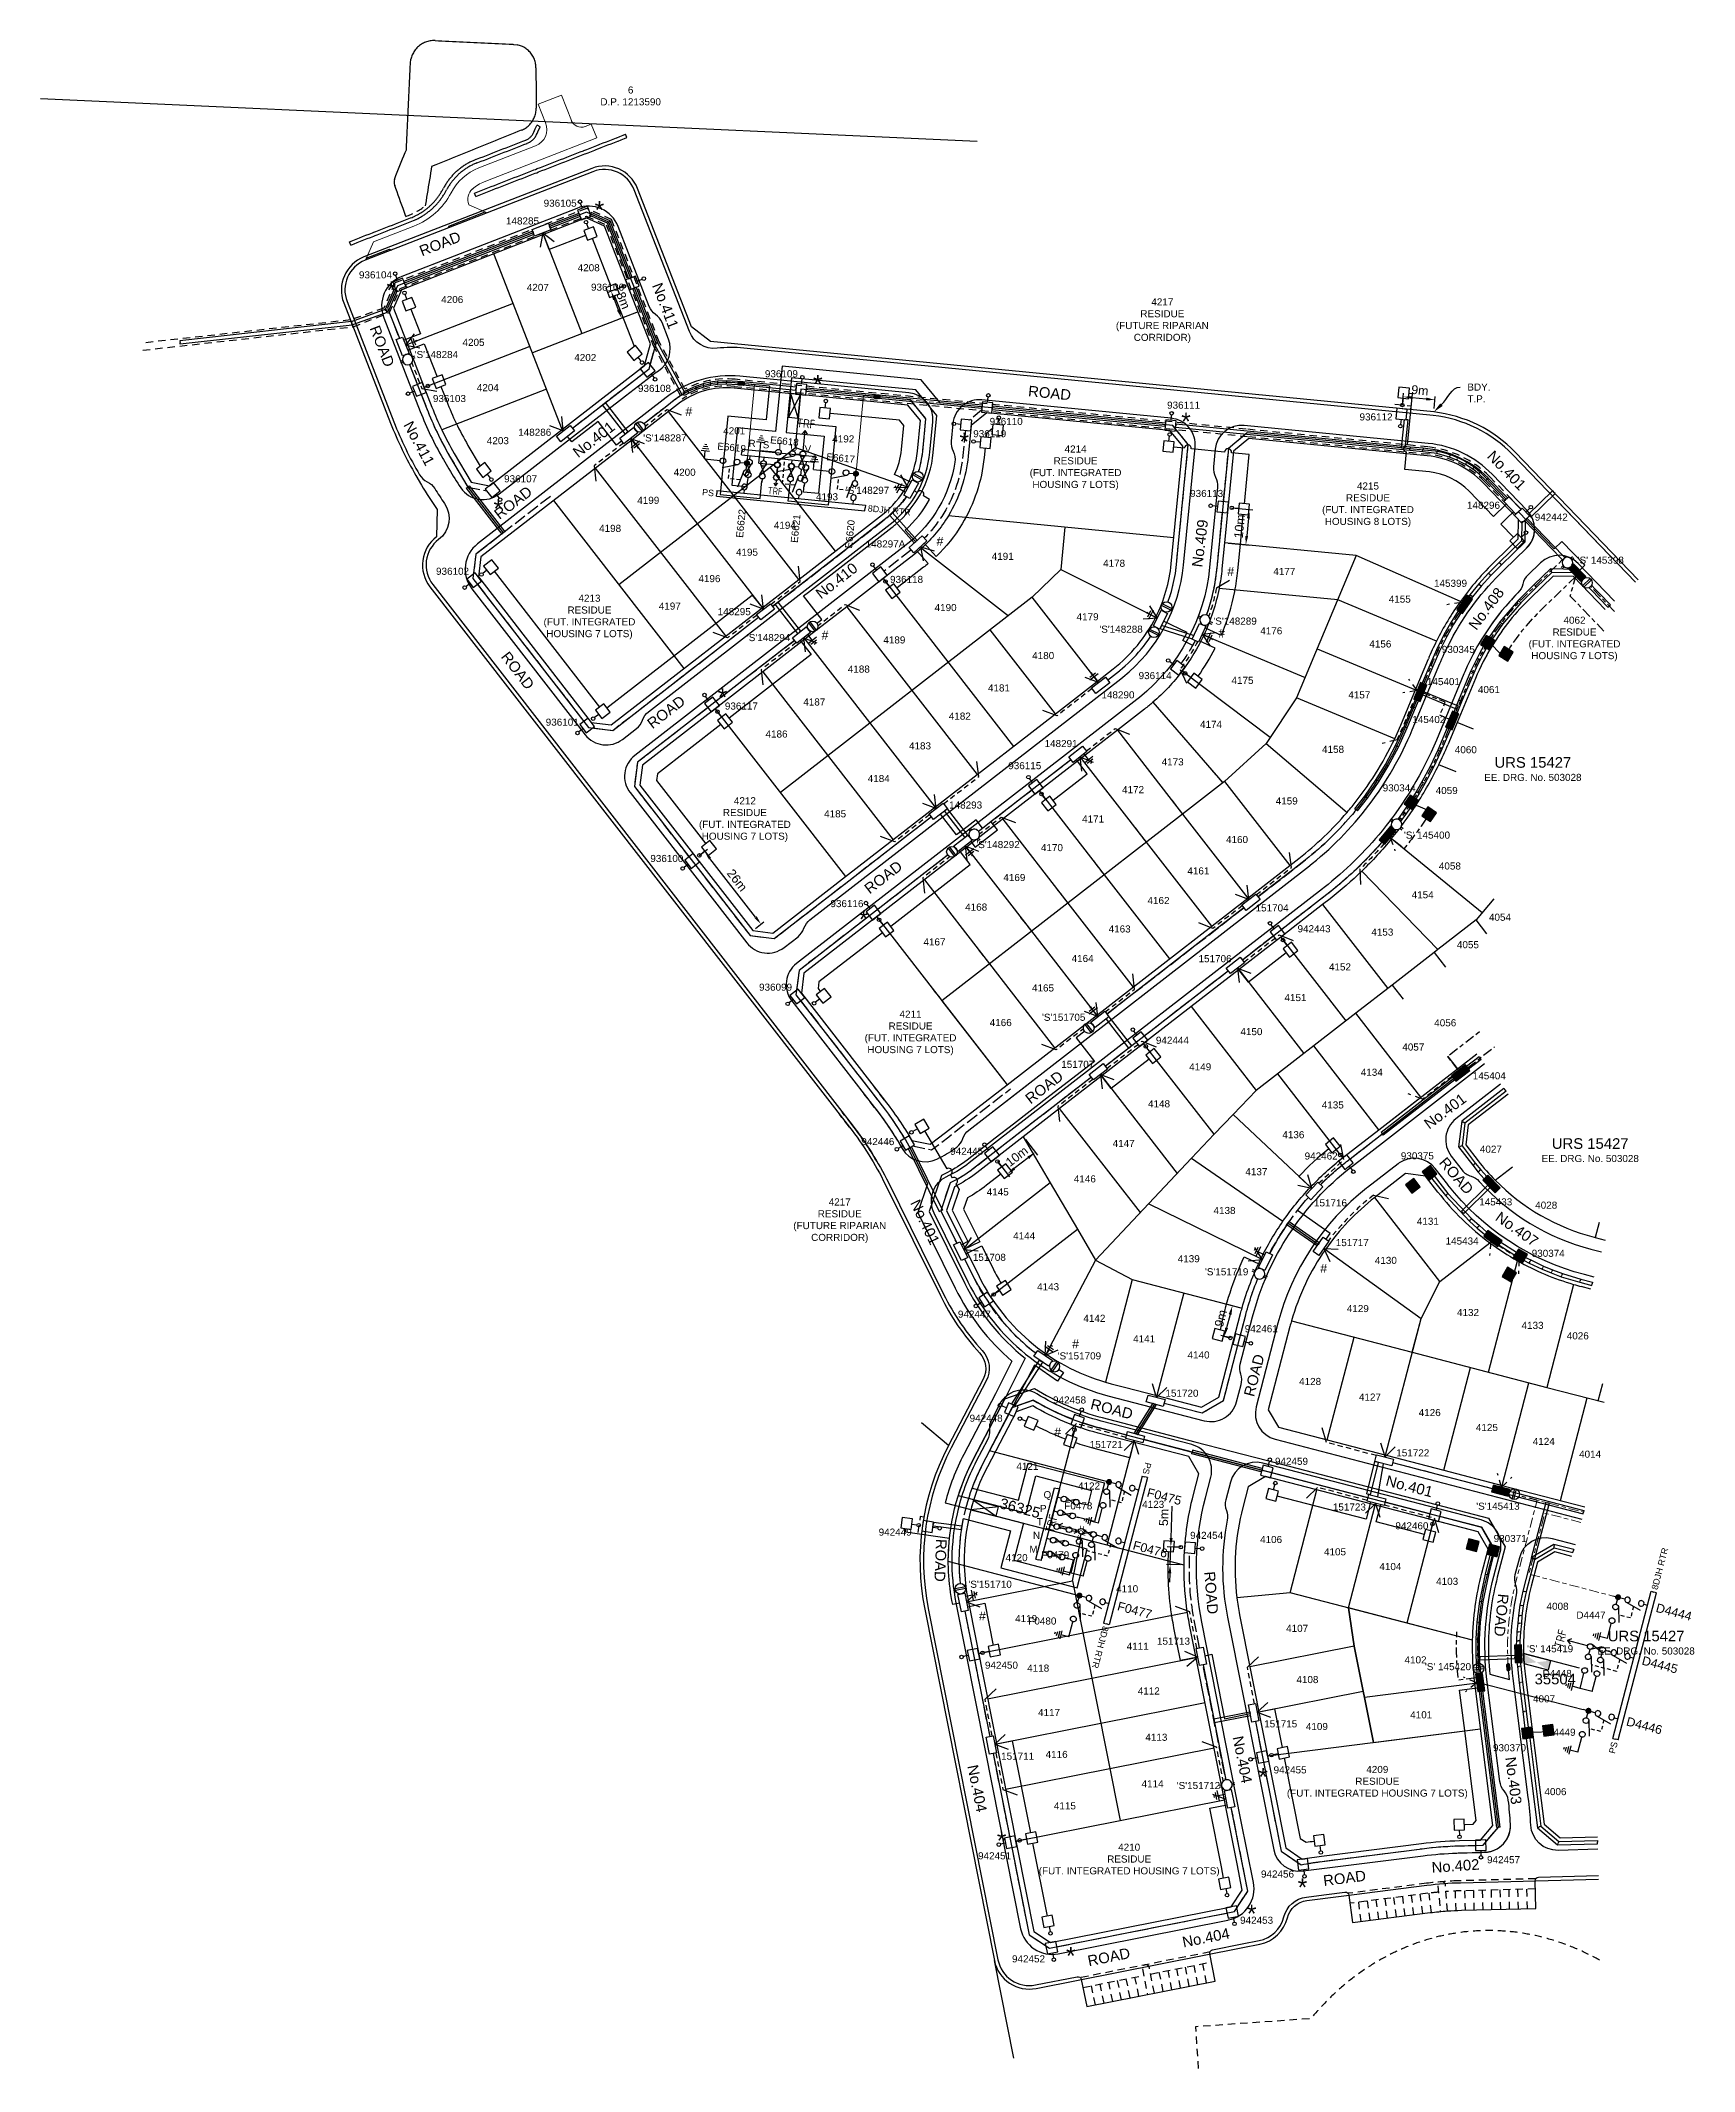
# Model space of a CAD drawing. Header units: metres. Extents: x 292331 to 292798, y 6234101 to 6234674.
import ezdxf
from ezdxf import colors
from ezdxf.entities.mleader import LeaderData, LeaderLine
from ezdxf.enums import TextEntityAlignment as Align
from ezdxf.math import Vec2, Vec3

# ---------------------------------------------------------------- set-up
doc = ezdxf.new("R2010")
doc.units = ezdxf.units.M
doc.header["$LTSCALE"] = 0.7
for name, pattern in [('A', [0]), ('Cable Exist OH', [1, 1, 0]), ('Cable Exist UG', [8.2, 4, -1.2, 1.8, -1.2]), ('CENTERX2', [101.6, 63.5, -12.7, 12.7, -12.7]), ('Dash', [5, 3, -2]), ('IE Trench LV', [6.5, 5, -1.5])]:
    doc.linetypes.add(name, pattern=pattern)
doc.layers.get('0').update_dxf_attribs({"color": 6})
for name, color, linetype in [('_User Miscellaneous1', 3, 'Continuous'), ('_User Miscellaneous11', 7, 'Continuous'), ('_User Miscellaneous12', 7, 'Continuous'), ('_User Miscellaneous4', 7, 'Continuous'), ('_User Miscellaneous6', 7, 'Continuous'), ('_User Miscellaneous7', 150, 'Continuous'), ('_User Miscellaneous8', 7, 'Continuous'), ('_User_HV_Exist', 7, 'Continuous'), ('_User_LV_Exist', 7, 'Continuous'), ('Cadastre Developer_SP_EXT', 4, 'Continuous'), ('Cadastre Developer_SP_NEW', 4, 'Continuous'), ('Cadastre Easements_SP_EXT', 4, 'Continuous'), ('Cadastre Easements_SP_NEW', 7, 'Continuous'), ('Cadastre Roads_SP_NEW', 8, 'Continuous'), ('Duct_SP_NEW', 2, 'Continuous'), ('Equip_HV_NEW', 1, 'Continuous'), ('Equip_LV_MOD', 5, 'Continuous'), ('Equip_LV_NEW', 5, 'Continuous'), ('Equip_SP_HV_NEW', 7, 'Continuous'), ('Mains_HV_NEW_U72', 2, 'Continuous'), ('Mains_HV_NEW_U97', 2, 'Continuous'), ('Mains_LV_NEW_R6', 2, 'Continuous'), ('Mains_LV_NEW_R94', 2, 'Continuous'), ('Mains_LV_NEW_T84', 2, 'Continuous'), ('Services_SP_NEW_UG', 2, 'Continuous'), ('Sub_LV_EXT', 5, 'Continuous'), ('Sub_SP_EXT', 7, 'Continuous'), ('Sub_SP_NEW', 2, 'Continuous'), ('SupportsUG_SP_LV_EXT', 7, 'Continuous'), ('SupportsUG_SP_LV_NEW', 2, 'Continuous'), ('SupportsUG_SP_LV_SL_EXT', 7, 'Continuous'), ('SupportsUG_SP_LV_SL_NEW', 2, 'Continuous'), ('Trench_SP_NEW', 2, 'Continuous'), ('UG_Details_SP_MISC', 7, 'Continuous')]:
    doc.layers.add(name, color=color, linetype=linetype)
doc.layers.add('_User Miscellaneous5', color=7, linetype='Continuous', lineweight=35)
doc.layers.add('_User Notes', color=7, linetype='Continuous', plot=False)
doc.layers.add('Features_HIDE', color=1, linetype='Continuous', plot=False)
doc.styles.add('ARIAL', font='arial.ttf', dxfattribs={"height": 2})
doc.styles.add('ARIAL 2.5', font='arial.ttf', dxfattribs={"height": 2.5})
doc.styles.add('ARIAL 3.0', font='arial.ttf', dxfattribs={"height": 3})
doc.styles.add('COLUMN_LABEL', font='arial.ttf')
doc.styles.add('iecARIAL', font='arial.ttf', dxfattribs={"height": 2})
doc.styles.add('IESYMBOL1', font='isocp.shx')
doc.styles.add('POLE_LABEL', font='arial.ttf')
doc.styles.add('SL_LABEL', font='arial.ttf')
doc.styles.get("Standard").update_dxf_attribs({"font": 'arial.ttf'})
doc.styles.add('style1', font='iso3098b.shx')
doc.styles.add('SWG_LABEL', font='arial.ttf')
doc.styles.add('SWITCH_LABEL', font='arial.ttf', dxfattribs={"height": 2.5})
doc.linetypes.add('Cable 1', pattern='A,10,-0.1,["//",style1,S=2.5,R=0,X=0.35,Y=-1.25],-5', length=15.1)
doc.linetypes.add('Cable New UG', pattern='A,8,-1,["x",style1,S=3.5,R=0,X=0.35,Y=-1],-3.5', length=12.5)
doc.linetypes.add('Cable Z', pattern='A,8,-1,["Z",Standard,S=2.5,R=0,X=0.35,Y=-1.25],-3.5', length=12.5)
doc.linetypes.add('IE Trench HV', pattern='A,8,-2,["/",style1,S=2.5,R=0,X=0.1,Y=-1],-4.5', length=14.5)
doc.dimstyles.new('DIM 1000', dxfattribs={"dimtxt": 2.5, "dimasz": 2.5, "dimexe": 1, "dimexo": 1, "dimgap": 1, "dimtad": 1, "dimdec": 0, "dimzin": 0, "dimdsep": 46, "dimtxsty": 'ARIAL 2.5', "dimcen": 1, "dimclrd": 3, "dimclre": 3, "dimclrt": 7, "dimadec": 0, "dimazin": 0, "dimtfac": 1, "dimtdec": 0, "dimtix": 1, "dimtmove": 0, "dimatfit": 3, "dimfxl": 1, "dimtolj": 1, "dimtzin": 0, "dimarcsym": 0})

msp = doc.modelspace()

# ---------------------------------------------------------------- texts
at = {"layer": '_User Miscellaneous1', "color": 7, "char_height": 5, "attachment_point": 5, "style": 'ARIAL'}
for insert in [(292489.07, 6234626.67), (292430.33, 6234603.98), (292550.72, 6234577.53), (292654.66, 6234566.92), (292592.06, 6234561.23), (292460.51, 6234542.29), (292523.83, 6234489.06), (292563.68, 6234426.32), (292676.42, 6234184.13), (292602.6, 6234166.13), (292687.54, 6234152.95), (292673.19, 6234145.53), (292622.14, 6234133.61)]:
    msp.add_mtext_dynamic_manual_height_columns('{\\C3;*}', width=5, gutter_width=4, heights=[0], dxfattribs=dict(at, insert=insert))
at = {"layer": '_User Miscellaneous1', "color": 7, "char_height": 2.5, "attachment_point": 1, "rotation": 0.15861, "style": 'ARIAL'}
for insert in [(292513.33, 6234570.96), (292584.24, 6234534.31), (292666.31, 6234525.78), (292692.55, 6234328.98), (292622.51, 6234307.67), (292617.44, 6234282.78), (292596.18, 6234230.82)]:
    msp.add_mtext_dynamic_manual_height_columns('{\\C3;#}', width=5, gutter_width=10, heights=[0], dxfattribs=dict(at, insert=insert))
at = {"layer": 'Cadastre Developer_SP_NEW', "color": 4, "style": 'ARIAL'}
for s, p in [('4208', (292482.93, 6234609.32)), ('4207', (292468.57, 6234603.76)), ('4206', (292444.41, 6234600.35)), ('4205', (292450.42, 6234588.25)), ('4202', (292481.97, 6234583.97)), ('4204', (292454.46, 6234575.46)), ('4201', (292524.02, 6234563.27)), ('4203', (292457.29, 6234560.49)), ('4192', (292554.8, 6234560.98)), ('4200', (292510.02, 6234551.56)), ('4193', (292550.21, 6234544.64)), ('4199', (292499.75, 6234543.64)), ('4198', (292488.98, 6234535.72)), ('4194', (292538.31, 6234536.59)), ('4195', (292527.61, 6234528.98)), ('4191', (292599.81, 6234527.82)), ('4196', (292517.02, 6234521.53)), ('4178', (292631.25, 6234525.86)), ('4177', (292679.31, 6234523.55)), ('4155', (292711.9, 6234515.74)), ('4197', (292505.83, 6234513.77)), ('4190', (292583.69, 6234513.35)), ('4179', (292623.77, 6234510.75)), ('4189', (292569.22, 6234504.21)), ('4176', (292675.63, 6234506.78)), ('4180', (292611.24, 6234499.79)), ('4156', (292706.42, 6234503.07)), ('4188', (292559.19, 6234495.98)), ('4175', (292667.51, 6234492.8)), ('4181', (292598.75, 6234490.65)), ('4157', (292700.48, 6234488.69)), ('4187', (292546.62, 6234486.69)), ('4182', (292587.7, 6234482.7)), ('4186', (292535.96, 6234477.64)), ('4174', (292658.62, 6234480.38)), ('4183', (292576.46, 6234474.29)), ('4173', (292647.78, 6234469.77)), ('4158', (292693.07, 6234473.32)), ('4184', (292564.81, 6234465.07)), ('4172', (292636.61, 6234461.93)), ('4159', (292679.99, 6234458.74)), ('4185', (292552.5, 6234455.1)), ('4171', (292625.32, 6234453.65)), ('4160', (292665.96, 6234447.84)), ('4170', (292613.71, 6234445.56)), ('4169', (292603.1, 6234437.12)), ('4161', (292655.05, 6234438.98)), ('4162', (292643.79, 6234430.63)), ('4154', (292718.37, 6234432.25)), ('4168', (292592.32, 6234428.77)), ('4167', (292580.54, 6234418.93)), ('4163', (292632.82, 6234422.59)), ('4153', (292706.98, 6234421.7)), ('4164', (292622.37, 6234414.26)), ('4152', (292695.02, 6234411.87)), ('4165', (292611.18, 6234405.93)), ('4151', (292682.46, 6234403.21)), ('4166', (292599.25, 6234396.15)), ('4150', (292670.02, 6234393.6)), ('4149', (292655.57, 6234383.66)), ('4134', (292704, 6234382.12)), ('4148', (292643.94, 6234373.21)), ('4135', (292692.99, 6234372.89)), ('4147', (292633.96, 6234362.03)), ('4136', (292681.86, 6234364.49)), ('4146', (292622.99, 6234352.01)), ('4137', (292671.42, 6234354.04)), ('4145', (292598.4, 6234348.33)), ('4138', (292662.43, 6234343.09)), ('4144', (292605.88, 6234335.95)), ('4139', (292652.33, 6234329.46)), ('4143', (292612.63, 6234321.55)), ('4142', (292625.69, 6234312.64)), ('4141', (292639.74, 6234306.84)), ('4140', (292655.1, 6234302.29))]:
    msp.add_text(s, height=2, dxfattribs=at).set_placement(p)
at = {"layer": 'Cadastre Developer_SP_NEW', "color": 7, "style": 'ARIAL'}
for s, p in [('4061', (292737.07, 6234490.19)), ('4060', (292730.55, 6234473.21)), ('4059', (292725.15, 6234461.68)), ('4058', (292726.05, 6234440.37)), ('4054', (292740.19, 6234425.9)), ('4055', (292731.14, 6234418.15)), ('4056', (292724.74, 6234396.1)), ('4057', (292715.73, 6234389.25))]:
    msp.add_text(s, height=2, dxfattribs=at).set_placement(p)
at = {"layer": 'Cadastre Developer_SP_NEW', "color": 7, "char_height": 2, "attachment_point": 5, "style": 'ARIAL'}
for s, insert in [('6\\PD.P. 1213590', (292497.89, 6234658.83)), ('4062\\PRESIDUE\\P(FUT. INTEGRATED\\PHOUSING 7 LOTS)', (292764.34, 6234505.48)), ('4027', (292740.73, 6234361.39)), ('4028', (292756.35, 6234345.58)), ('4026', (292765.27, 6234308.68)), ('4014', (292768.74, 6234275.26)), ('4008', (292759.55, 6234232.3)), ('4007', (292755.74, 6234206.16)), ('4006', (292758.96, 6234179.96))]:
    msp.add_mtext(s, dxfattribs=dict(at, insert=insert))
at = {"layer": 'Cadastre Developer_SP_NEW', "color": 4, "char_height": 2, "attachment_point": 5, "style": 'ARIAL'}
for s, insert in [('4217\\PRESIDUE\\P(FUTURE RIPARIAN\\PCORRIDOR)', (292647.98, 6234595.36)), ('4214\\PRESIDUE\\P(FUT. INTEGRATED\\PHOUSING 7 LOTS)', (292623.49, 6234553.83)), ('4215\\PRESIDUE\\P(FUT. INTEGRATED\\PHOUSING 8 LOTS)', (292706.03, 6234543.38)), ('4213\\PRESIDUE\\P(FUT. INTEGRATED\\PHOUSING 7 LOTS)', (292486.26, 6234511.69)), ('4212\\PRESIDUE\\P(FUT. INTEGRATED\\PHOUSING 7 LOTS)', (292530.13, 6234454.49)), ('4211\\PRESIDUE\\P(FUT. INTEGRATED\\PHOUSING 7 LOTS)', (292576.9, 6234394.22)), ('4217\\PRESIDUE\\P(FUTURE RIPARIAN\\PCORRIDOR)', (292556.91, 6234341.19)), ('4131', (292722.94, 6234341.03)), ('4130', (292711.08, 6234329.98)), ('4129', (292703.17, 6234316.38)), ('4132', (292734.27, 6234315.27)), ('4133', (292752.5, 6234311.63)), ('4128', (292689.7, 6234295.79)), ('4127', (292706.59, 6234291.39)), ('4126', (292723.46, 6234287)), ('4125', (292739.61, 6234282.8)), ('4124', (292755.67, 6234278.88)), ('4121', (292609.89, 6234271.84)), ('4122', (292627.29, 6234266.28)), ('4123', (292645.4, 6234261.08)), ('4106', (292678.68, 6234251.16)), ('4105', (292696.72, 6234247.68)), ('4120', (292606.84, 6234246.03)), ('4104', (292712.36, 6234243.52)), ('4110', (292638.05, 6234237.25)), ('4103', (292728.39, 6234239.35)), ('4119', (292609.53, 6234228.82)), ('4107', (292686.04, 6234226.07)), ('4111', (292641.02, 6234221.02)), ('4118', (292612.94, 6234214.84)), ('4102', (292719.46, 6234217.17)), ('4112', (292644.15, 6234208.39)), ('4108', (292688.94, 6234211.6)), ('4117', (292615.99, 6234202.3)), ('4101', (292721.07, 6234201.66)), ('4109', (292691.61, 6234198.35)), ('4116', (292618.14, 6234190.47)), ('4113', (292646.3, 6234195.31)), ('4209\\PRESIDUE\\P(FUT. INTEGRATED HOUSING 7 LOTS)', (292708.67, 6234182.6)), ('4114', (292645.23, 6234182.2)), ('4115', (292620.47, 6234175.95)), ('4210\\PRESIDUE\\P(FUT. INTEGRATED HOUSING 7 LOTS)', (292638.62, 6234160.64))]:
    msp.add_mtext(s, dxfattribs=dict(at, insert=insert))
at = {"layer": 'Cadastre Roads_SP_NEW', "color": 2, "style": 'ARIAL'}
for s, rotation, p in [('ROAD                   ', 21.26625, (292438.97, 6234613.51)), ('        No.411', 290.94661, (292500.56, 6234614.04)), ('ROAD', 291.26628, (292424.13, 6234593.27)), ('ROAD', 354.42325, (292609.99, 6234574.04)), ('No.411', 298.2901, (292433.65, 6234565.95)), ('                        No.401', 37.80905, (292460.97, 6234539.38)), ('No.401', 313.9417, (292739.44, 6234556.89)), ('ROAD', 37.80905, (292460.84, 6234539.08)), ('No.409', 82.81507, (292659.24, 6234525.59)), ('No.410', 37.80905, (292551.59, 6234516.61)), ('No.408', 53.40429, (292736.62, 6234507.73)), ('ROAD', 307.80905, (292461.11, 6234500.43)), ('ROAD', 37.80905, (292504.04, 6234479.94)), ('ROAD', 37.80905, (292565.35, 6234433.3)), ('ROAD', 37.80905, (292610.77, 6234373.99)), ('No.401', 36.84656, (292723.3, 6234366.9)), ('ROAD', 310.80916, (292725.88, 6234357.49)), ('No.401', 295.54661, (292576.71, 6234346.26)), ('No.407', 324.62065, (292741.72, 6234341.52)), ('ROAD', 75.609, (292673.84, 6234291.3)), ('ROAD', 345.40735, (292627.47, 6234288.1)), ('No.401', 345.40735, (292710.82, 6234266.47)), ('ROAD', 267.66137, (292584.13, 6234251.38)), ('ROAD', 274.40729, (292659.83, 6234242.04)), ('ROAD', 264.54702, (292742.77, 6234235.97)), ('ROAD', 264.54702, (292742.77, 6234235.97)), ('No.404', 281.22581, (292667.8, 6234195.36)), ('No.404', 281.22581, (292592.94, 6234187.21)), ('No.403', 277.25411, (292744.79, 6234189.59)), ('ROAD', 7.25424, (292693.6, 6234153.3)), ('No.402', 3.88475, (292724.1, 6234157.05)), ('ROAD             No.404', 11.2258, (292627.23, 6234130.64))]:
    msp.add_text(s, height=3, rotation=rotation, dxfattribs=at).set_placement(p)
at = {"layer": 'Equip_LV_NEW', "char_height": 2, "width": 1.1319, "attachment_point": 1, "style": 'iecARIAL'}
for s, insert in [('R', (292531.15, 6234561.72)), ('S', (292535.17, 6234561.33)), ('T', (292539.15, 6234560.86)), ('U', (292542.98, 6234560.57)), ('V', (292546.99, 6234560.18)), ('P', (292613.44, 6234260.93)), ('Q', (292614.45, 6234264.83)), ('T', (292612.55, 6234257.2)), ('M', (292610.45, 6234249.44)), ('N', (292611.46, 6234253.34))]:
    msp.add_mtext(s, dxfattribs=dict(at, insert=insert))

# ---------------------------------------------------------------- blocks, each defined once
blk = doc.blocks.new('*U77')
at = {"layer": '_User Miscellaneous7'}
blk.add_hatch(color=256, dxfattribs=at).paths.add_polyline_path([(-1.49, -7.49), (1.48, -7.49), (1.48, -4.51), (-1.49, -4.51)])
at = {"layer": '_User Miscellaneous8'}
blk.add_hatch(color=256, dxfattribs=at).paths.add_polyline_path([(-1.49, -1.49), (1.48, -1.49), (1.48, 1.48), (-1.49, 1.48)])
at = {"layer": '_User Miscellaneous7'}
blk.add_lwpolyline([(1.48, -7.49), (1.48, -4.51), (-1.49, -4.51), (-1.49, -7.49)], close=True, dxfattribs=at)
at = {"layer": '_User Miscellaneous8'}
blk.add_lwpolyline([(1.48, -1.49), (1.48, 1.48), (-1.49, 1.48), (-1.49, -1.49)], close=True, dxfattribs=at)
at = {"flags": 9}
for tag, style, p in [('STRUCTURE_PLANT_NUMBER', 'POLE_LABEL', (1.81, 0.03)), ('STREET_CODE', 'COLUMN_LABEL', (1.81, -0.2))]:
    blk.add_attdef(tag, text='', height=0.2, dxfattribs=dict(at, style=style)).set_placement(p, align=Align.MIDDLE_LEFT)
at = {"flags": 1}
blk.add_attdef('Z', (1.81, -2.35), '', height=0.2, dxfattribs=at)
at = {"flags": 9}
for tag, p in [('COLUMN_TYPE', (1.81, -0.4)), ('OWNED_BY', (1.81, -0.6)), ('STATE', (1.81, -0.8)), ('USAGE', (1.81, -1)), ('STREETNAME', (1.81, -1.6)), ('SUBURB', (1.81, -1.8)), ('LEGEND', (1.81, -1.2)), ('LOCATION', (1.81, -1.4)), ('NOTES', (1.81, -2))]:
    blk.add_attdef(tag, text='', height=0.2, dxfattribs=at).set_placement(p, align=Align.MIDDLE_LEFT)
at = {"layer": '_User Miscellaneous6', "style": 'ARIAL', "flags": 8}
blk.add_attdef('ASSET_NUM', text='', height=2, dxfattribs=at).set_placement((2, 2), align=Align.MIDDLE_LEFT)
blk = doc.blocks.new('*U116')
at = {"layer": '_User Miscellaneous7', "lineweight": -3}
blk.add_lwpolyline([(-5.91, -5.99), (-2.94, -5.99), (-2.94, -3.02), (-5.91, -3.02)], close=True, dxfattribs=at)
blk.add_lwpolyline([(-4.43, -3.02), (-4.43, -1.57)], dxfattribs=at)
blk.add_circle((-4.43, -1.07), 0.5, dxfattribs=at)
at = {"layer": '_User Miscellaneous8', "color": 2, "lineweight": -3}
blk.add_lwpolyline([(-1.49, 0), (1.49, 0), (1.49, 2.97), (-1.49, 2.97)], close=True, dxfattribs=at)
at = {"style": 'POLE_LABEL', "flags": 9}
blk.add_attdef('STRUCTURE_PLANT_NUMBER', text='', height=0.2, dxfattribs=at).set_placement((1.64, 1.73), align=Align.MIDDLE_LEFT)
for tag, flags, p in [('STREET_CODE', 9, (1.64, 1.49)), ('OWNED_BY', 9, (1.64, 1.09)), ('OPERATED_BY', 9, (1.64, 0.89)), ('STATE', 9, (1.64, 0.49)), ('COLUMN_TYPE', 9, (1.64, 1.29)), ('MAINTAINED_BY', 9, (1.64, 0.69)), ('USAGE', 9, (1.64, 0.29)), ('LEGEND', 9, (1.64, 0.09)), ('SUBURB', 9, (1.64, -0.31)), ('STREETNAME', 9, (1.64, -0.51)), ('Z', 1, (1.64, -1.31)), ('PARENT', 9, (1.64, -0.11)), ('LOCATION', 9, (1.64, -0.71)), ('NOTES', 9, (1.64, -0.91)), ('LABEL_ALIGNMENT', 9, (1.64, -1.11))]:
    blk.add_attdef(tag, text='', height=0.2, dxfattribs=dict(flags=flags)).set_placement(p, align=Align.MIDDLE_LEFT)
at = {"layer": '_User Miscellaneous5', "style": 'ARIAL', "flags": 8}
blk.add_attdef('ASSET_NUM', text='', height=2, dxfattribs=at).set_placement((2, 3.49), align=Align.MIDDLE_LEFT)
blk = doc.blocks.new('*U80')
at = {"layer": '_User Miscellaneous8', "color": 2}
blk.add_line((0, 0), (0, 1.45), dxfattribs=at)
blk.add_circle((0, 1.95), 0.5, dxfattribs=at)
for tag, p, flags in [('Z', (0, 0), 1), ('OPERATED_BY', (0, -9.61), 9)]:
    blk.add_attdef(tag, p, '', height=0.2, dxfattribs=dict(flags=flags))
at = {"style": 'SL_LABEL', "flags": 9}
blk.add_attdef('STREET_CODE', text='', height=0.2, dxfattribs=at).set_placement((0, -0.2), align=Align.MIDDLE_LEFT)
at = {"flags": 9}
for tag, p in [('CONSTRUCTED_VOLTAGE', (0, -0.4)), ('CONTROL_TYPE', (0, -0.6)), ('OPERATING_VOLTAGE', (0, -1.4)), ('ORIENTATION', (0, -1.6)), ('OWNED_BY', (0, -1.8)), ('STATE', (0, -2)), ('CEXIST', (0, -2.4)), ('CNEW', (0, -2.6)), ('CNUMBER', (0, -2.8)), ('CREMOVE', (0, -3)), ('CREPLACE', (0, -3.2)), ('LANTERN_PURPOSE', (0, -0.8)), ('LANTERN_TYPE', (0, -1)), ('NO_PHASES', (0, -1.2)), ('USAGE', (0, -2.2)), ('LKINGHEIGHT', (0, -3.4)), ('LBRACKET', (0, -3.6)), ('LBRACKETVOCAB', (0, -3.8)), ('LCATEGORY', (0, -4)), ('LCHARGE1', (0, -4.2)), ('LCHARGE1PERCENT', (0, -4.4)), ('LCHARGE2', (0, -4.6)), ('LCHARGE2PERCENT', (0, -4.8)), ('LCHARGE3', (0, -5)), ('LCHARGE3PERCENT', (0, -5.2)), ('LEXIST', (0, -5.4)), ('LLAMP', (0, -5.6)), ('LLAMPVOCAB', (0, -5.8)), ('SUBURB', (0, -8.6)), ('STREETNAME', (0, -8.8)), ('LMAST', (0, -6)), ('LMASTVOCAB', (0, -6.2)), ('LNEW', (0, -6.4)), ('LANTNUMBER', (0, -6.6)), ('LOUTREACH', (0, -7)), ('LOUTREACHVOCAB', (0, -7.2)), ('LRATECODE', (0, -7.4)), ('LREMOVE', (0, -7.6)), ('LREPLACE', (0, -7.8)), ('LTYPE', (0, -8)), ('LTYPEVOCAB', (0, -8.2)), ('LEGEND', (0, -8.4)), ('LOCATION', (0, -9)), ('NOTES', (0, -9.2)), ('MAINTAINED_BY', (0, -9.86))]:
    blk.add_attdef(tag, text='', height=0.2, dxfattribs=at).set_placement(p, align=Align.MIDDLE_LEFT)
at = {"layer": '_User Notes', "style": 'SL_LABEL', "flags": 8}
blk.add_attdef('ASSET_NUM', text='', height=2.5, dxfattribs=at).set_placement((2, 2), align=Align.MIDDLE_LEFT)
at = {"layer": '_User Notes', "flags": 8}
blk.add_attdef('LNUMBER', text='', height=2.5, dxfattribs=at).set_placement((1.2, -2.8), align=Align.MIDDLE_LEFT)
blk = doc.blocks.new('*U79')
at = {"layer": '_User Miscellaneous7', "lineweight": -3}
blk.add_lwpolyline([(-1.49, -6), (1.49, -6), (1.49, -3.03), (-1.49, -3.03)], close=True, dxfattribs=at)
blk.add_lwpolyline([(0, -3.03), (0, -1.58)], dxfattribs=at)
blk.add_circle((0, -1.08), 0.5, dxfattribs=at)
at = {"layer": '_User Miscellaneous8', "color": 2, "lineweight": -3}
blk.add_lwpolyline([(-1.49, 0), (1.49, 0), (1.49, 2.97), (-1.49, 2.97)], close=True, dxfattribs=at)
at = {"style": 'POLE_LABEL', "flags": 9}
blk.add_attdef('STRUCTURE_PLANT_NUMBER', text='', height=0.2, dxfattribs=at).set_placement((1.64, 1.73), align=Align.MIDDLE_LEFT)
for tag, flags, p in [('STREET_CODE', 9, (1.64, 1.49)), ('OWNED_BY', 9, (1.64, 1.09)), ('OPERATED_BY', 9, (1.64, 0.89)), ('STATE', 9, (1.64, 0.49)), ('COLUMN_TYPE', 9, (1.64, 1.29)), ('MAINTAINED_BY', 9, (1.64, 0.69)), ('USAGE', 9, (1.64, 0.29)), ('LEGEND', 9, (1.64, 0.09)), ('SUBURB', 9, (1.64, -0.31)), ('STREETNAME', 9, (1.64, -0.51)), ('Z', 1, (1.64, -1.31)), ('PARENT', 9, (1.64, -0.11)), ('LOCATION', 9, (1.64, -0.71)), ('NOTES', 9, (1.64, -0.91)), ('LABEL_ALIGNMENT', 9, (1.64, -1.11))]:
    blk.add_attdef(tag, text='', height=0.2, dxfattribs=dict(flags=flags)).set_placement(p, align=Align.MIDDLE_LEFT)
at = {"layer": '_User Miscellaneous5', "style": 'ARIAL', "flags": 8}
blk.add_attdef('ASSET_NUM', text='', height=2, dxfattribs=at).set_placement((2, 3.49), align=Align.MIDDLE_LEFT)
blk = doc.blocks.new('*U115')
at = {"layer": '_User Miscellaneous7', "lineweight": -3}
blk.add_lwpolyline([(2.06, -6), (5.03, -6), (5.03, -3.03), (2.06, -3.03)], close=True, dxfattribs=at)
blk.add_lwpolyline([(3.54, -3.03), (3.54, -1.58)], dxfattribs=at)
blk.add_circle((3.54, -1.08), 0.5, dxfattribs=at)
at = {"layer": '_User Miscellaneous8', "color": 2, "lineweight": -3}
blk.add_lwpolyline([(-1.49, 0), (1.49, 0), (1.49, 2.97), (-1.49, 2.97)], close=True, dxfattribs=at)
at = {"style": 'POLE_LABEL', "flags": 9}
blk.add_attdef('STRUCTURE_PLANT_NUMBER', text='', height=0.2, dxfattribs=at).set_placement((1.64, 1.73), align=Align.MIDDLE_LEFT)
for tag, flags, p in [('STREET_CODE', 9, (1.64, 1.49)), ('OWNED_BY', 9, (1.64, 1.09)), ('OPERATED_BY', 9, (1.64, 0.89)), ('STATE', 9, (1.64, 0.49)), ('COLUMN_TYPE', 9, (1.64, 1.29)), ('MAINTAINED_BY', 9, (1.64, 0.69)), ('USAGE', 9, (1.64, 0.29)), ('LEGEND', 9, (1.64, 0.09)), ('SUBURB', 9, (1.64, -0.31)), ('STREETNAME', 9, (1.64, -0.51)), ('Z', 1, (1.64, -1.31)), ('PARENT', 9, (1.64, -0.11)), ('LOCATION', 9, (1.64, -0.71)), ('NOTES', 9, (1.64, -0.91)), ('LABEL_ALIGNMENT', 9, (1.64, -1.11))]:
    blk.add_attdef(tag, text='', height=0.2, dxfattribs=dict(flags=flags)).set_placement(p, align=Align.MIDDLE_LEFT)
at = {"layer": '_User Miscellaneous5', "style": 'ARIAL', "flags": 8}
blk.add_attdef('ASSET_NUM', text='', height=2, dxfattribs=at).set_placement((2, 3.49), align=Align.MIDDLE_LEFT)
blk = doc.blocks.new('*U113')
at = {"layer": '_User Miscellaneous7', "lineweight": -3}
blk.add_lwpolyline([(5.78, -6.02), (8.75, -6.02), (8.75, -3.05), (5.78, -3.05)], close=True, dxfattribs=at)
blk.add_lwpolyline([(7.27, -3.05), (7.27, -1.6)], dxfattribs=at)
blk.add_circle((7.27, -1.1), 0.5, dxfattribs=at)
at = {"layer": '_User Miscellaneous8', "color": 2, "lineweight": -3}
blk.add_lwpolyline([(-1.49, 0), (1.49, 0), (1.49, 2.97), (-1.49, 2.97)], close=True, dxfattribs=at)
at = {"style": 'POLE_LABEL', "flags": 9}
blk.add_attdef('STRUCTURE_PLANT_NUMBER', text='', height=0.2, dxfattribs=at).set_placement((1.64, 1.73), align=Align.MIDDLE_LEFT)
for tag, flags, p in [('STREET_CODE', 9, (1.64, 1.49)), ('OWNED_BY', 9, (1.64, 1.09)), ('OPERATED_BY', 9, (1.64, 0.89)), ('STATE', 9, (1.64, 0.49)), ('COLUMN_TYPE', 9, (1.64, 1.29)), ('MAINTAINED_BY', 9, (1.64, 0.69)), ('USAGE', 9, (1.64, 0.29)), ('LEGEND', 9, (1.64, 0.09)), ('SUBURB', 9, (1.64, -0.31)), ('STREETNAME', 9, (1.64, -0.51)), ('Z', 1, (1.64, -1.31)), ('PARENT', 9, (1.64, -0.11)), ('LOCATION', 9, (1.64, -0.71)), ('NOTES', 9, (1.64, -0.91)), ('LABEL_ALIGNMENT', 9, (1.64, -1.11))]:
    blk.add_attdef(tag, text='', height=0.2, dxfattribs=dict(flags=flags)).set_placement(p, align=Align.MIDDLE_LEFT)
at = {"layer": '_User Miscellaneous5', "style": 'ARIAL', "flags": 8}
blk.add_attdef('ASSET_NUM', text='', height=2, dxfattribs=at).set_placement((2, 3.49), align=Align.MIDDLE_LEFT)
blk = doc.blocks.new('*U112')
at = {"layer": '_User Miscellaneous7', "lineweight": -3}
blk.add_lwpolyline([(-2.97, -6), (0, -6), (0, -3.03), (-2.97, -3.03)], close=True, dxfattribs=at)
blk.add_lwpolyline([(-1.49, -3.03), (-1.49, -1.58)], dxfattribs=at)
blk.add_circle((-1.49, -1.08), 0.5, dxfattribs=at)
at = {"layer": '_User Miscellaneous8', "color": 2, "lineweight": -3}
blk.add_lwpolyline([(-1.49, 0), (1.49, 0), (1.49, 2.97), (-1.49, 2.97)], close=True, dxfattribs=at)
at = {"style": 'POLE_LABEL', "flags": 9}
blk.add_attdef('STRUCTURE_PLANT_NUMBER', text='', height=0.2, dxfattribs=at).set_placement((1.64, 1.73), align=Align.MIDDLE_LEFT)
for tag, flags, p in [('STREET_CODE', 9, (1.64, 1.49)), ('OWNED_BY', 9, (1.64, 1.09)), ('OPERATED_BY', 9, (1.64, 0.89)), ('STATE', 9, (1.64, 0.49)), ('COLUMN_TYPE', 9, (1.64, 1.29)), ('MAINTAINED_BY', 9, (1.64, 0.69)), ('USAGE', 9, (1.64, 0.29)), ('LEGEND', 9, (1.64, 0.09)), ('SUBURB', 9, (1.64, -0.31)), ('STREETNAME', 9, (1.64, -0.51)), ('Z', 1, (1.64, -1.31)), ('PARENT', 9, (1.64, -0.11)), ('LOCATION', 9, (1.64, -0.71)), ('NOTES', 9, (1.64, -0.91)), ('LABEL_ALIGNMENT', 9, (1.64, -1.11))]:
    blk.add_attdef(tag, text='', height=0.2, dxfattribs=dict(flags=flags)).set_placement(p, align=Align.MIDDLE_LEFT)
at = {"layer": '_User Miscellaneous5', "style": 'ARIAL', "flags": 8}
blk.add_attdef('ASSET_NUM', text='', height=2, dxfattribs=at).set_placement((2, 3.49), align=Align.MIDDLE_LEFT)
blk = doc.blocks.new('*U111')
at = {"layer": '_User Miscellaneous7', "lineweight": -3}
blk.add_lwpolyline([(-0.98, -6), (1.99, -6), (1.99, -3.03), (-0.98, -3.03)], close=True, dxfattribs=at)
blk.add_lwpolyline([(0.5, -3.03), (0.5, -1.58)], dxfattribs=at)
blk.add_circle((0.5, -1.08), 0.5, dxfattribs=at)
at = {"layer": '_User Miscellaneous8', "color": 2, "lineweight": -3}
blk.add_lwpolyline([(-1.49, 0), (1.49, 0), (1.49, 2.97), (-1.49, 2.97)], close=True, dxfattribs=at)
at = {"style": 'POLE_LABEL', "flags": 9}
blk.add_attdef('STRUCTURE_PLANT_NUMBER', text='', height=0.2, dxfattribs=at).set_placement((1.64, 1.73), align=Align.MIDDLE_LEFT)
for tag, flags, p in [('STREET_CODE', 9, (1.64, 1.49)), ('OWNED_BY', 9, (1.64, 1.09)), ('OPERATED_BY', 9, (1.64, 0.89)), ('STATE', 9, (1.64, 0.49)), ('COLUMN_TYPE', 9, (1.64, 1.29)), ('MAINTAINED_BY', 9, (1.64, 0.69)), ('USAGE', 9, (1.64, 0.29)), ('LEGEND', 9, (1.64, 0.09)), ('SUBURB', 9, (1.64, -0.31)), ('STREETNAME', 9, (1.64, -0.51)), ('Z', 1, (1.64, -1.31)), ('PARENT', 9, (1.64, -0.11)), ('LOCATION', 9, (1.64, -0.71)), ('NOTES', 9, (1.64, -0.91)), ('LABEL_ALIGNMENT', 9, (1.64, -1.11))]:
    blk.add_attdef(tag, text='', height=0.2, dxfattribs=dict(flags=flags)).set_placement(p, align=Align.MIDDLE_LEFT)
at = {"layer": '_User Miscellaneous5', "style": 'ARIAL', "flags": 8}
blk.add_attdef('ASSET_NUM', text='', height=2, dxfattribs=at).set_placement((2, 3.49), align=Align.MIDDLE_LEFT)
blk = doc.blocks.new('*U110')
at = {"layer": '_User Miscellaneous7', "lineweight": -3}
blk.add_lwpolyline([(-1.98, -6), (0.99, -6), (0.99, -3.03), (-1.98, -3.03)], close=True, dxfattribs=at)
blk.add_lwpolyline([(-0.5, -3.03), (-0.5, -1.58)], dxfattribs=at)
blk.add_circle((-0.5, -1.08), 0.5, dxfattribs=at)
at = {"layer": '_User Miscellaneous8', "color": 2, "lineweight": -3}
blk.add_lwpolyline([(-1.49, 0), (1.49, 0), (1.49, 2.97), (-1.49, 2.97)], close=True, dxfattribs=at)
at = {"style": 'POLE_LABEL', "flags": 9}
blk.add_attdef('STRUCTURE_PLANT_NUMBER', text='', height=0.2, dxfattribs=at).set_placement((1.64, 1.73), align=Align.MIDDLE_LEFT)
for tag, flags, p in [('STREET_CODE', 9, (1.64, 1.49)), ('OWNED_BY', 9, (1.64, 1.09)), ('OPERATED_BY', 9, (1.64, 0.89)), ('STATE', 9, (1.64, 0.49)), ('COLUMN_TYPE', 9, (1.64, 1.29)), ('MAINTAINED_BY', 9, (1.64, 0.69)), ('USAGE', 9, (1.64, 0.29)), ('LEGEND', 9, (1.64, 0.09)), ('SUBURB', 9, (1.64, -0.31)), ('STREETNAME', 9, (1.64, -0.51)), ('Z', 1, (1.64, -1.31)), ('PARENT', 9, (1.64, -0.11)), ('LOCATION', 9, (1.64, -0.71)), ('NOTES', 9, (1.64, -0.91)), ('LABEL_ALIGNMENT', 9, (1.64, -1.11))]:
    blk.add_attdef(tag, text='', height=0.2, dxfattribs=dict(flags=flags)).set_placement(p, align=Align.MIDDLE_LEFT)
at = {"layer": '_User Miscellaneous5', "style": 'ARIAL', "flags": 8}
blk.add_attdef('ASSET_NUM', text='', height=2, dxfattribs=at).set_placement((2, 3.49), align=Align.MIDDLE_LEFT)
blk = doc.blocks.new('*U117')
at = {"layer": '_User Miscellaneous7', "lineweight": -3}
blk.add_lwpolyline([(-0.98, -6), (1.99, -6), (1.99, -3.03), (-0.98, -3.03)], close=True, dxfattribs=at)
blk.add_lwpolyline([(0.5, -3.03), (0.5, -1.58)], dxfattribs=at)
blk.add_circle((0.5, -1.08), 0.5, dxfattribs=at)
at = {"layer": '_User Miscellaneous8', "color": 2, "lineweight": -3}
blk.add_lwpolyline([(-1.49, 0), (1.49, 0), (1.49, 2.97), (-1.49, 2.97)], close=True, dxfattribs=at)
at = {"style": 'POLE_LABEL', "flags": 9}
blk.add_attdef('STRUCTURE_PLANT_NUMBER', text='', height=0.2, dxfattribs=at).set_placement((1.64, 1.73), align=Align.MIDDLE_LEFT)
for tag, flags, p in [('STREET_CODE', 9, (1.64, 1.49)), ('OWNED_BY', 9, (1.64, 1.09)), ('OPERATED_BY', 9, (1.64, 0.89)), ('STATE', 9, (1.64, 0.49)), ('COLUMN_TYPE', 9, (1.64, 1.29)), ('MAINTAINED_BY', 9, (1.64, 0.69)), ('USAGE', 9, (1.64, 0.29)), ('LEGEND', 9, (1.64, 0.09)), ('SUBURB', 9, (1.64, -0.31)), ('STREETNAME', 9, (1.64, -0.51)), ('Z', 1, (1.64, -1.31)), ('PARENT', 9, (1.64, -0.11)), ('LOCATION', 9, (1.64, -0.71)), ('NOTES', 9, (1.64, -0.91)), ('LABEL_ALIGNMENT', 9, (1.64, -1.11))]:
    blk.add_attdef(tag, text='', height=0.2, dxfattribs=dict(flags=flags)).set_placement(p, align=Align.MIDDLE_LEFT)
at = {"layer": '_User Miscellaneous5', "style": 'ARIAL', "flags": 8}
blk.add_attdef('ASSET_NUM', text='', height=2, dxfattribs=at).set_placement((2, 3.49), align=Align.MIDDLE_LEFT)
blk = doc.blocks.new('*D100')
at = {"layer": '_User Miscellaneous12', "color": 3, "lineweight": -2, "transparency": 16777216}
for p, q in [((292517.23, 6234444.31), (292519.54, 6234446.1)), ((292533.16, 6234426.92), (292520.28, 6234443.51)), ((292533.17, 6234423.76), (292535.48, 6234425.56))]:
    blk.add_line(p, q, dxfattribs=at)
at = {"layer": '_User Miscellaneous12', "color": 3, "transparency": 16777216}
for points in [[(292520.61, 6234443.76), (292519.95, 6234443.25), (292518.75, 6234445.48)], [(292533.49, 6234427.17), (292532.83, 6234426.66), (292534.69, 6234424.94)]]:
    blk.add_solid(points, dxfattribs=at)
at = {"layer": 'Defpoints', "color": 0, "transparency": 16777216}
for p in [(292516.44, 6234443.69), (292518.75, 6234445.48), (292532.38, 6234423.15)]:
    blk.add_point(p, dxfattribs=at)
at = {"layer": '_User Miscellaneous12', "color": 7, "transparency": 16777216, "insert": (292527.95, 6234437.35), "char_height": 2.5, "attachment_point": 5, "rotation": 307.80905, "style": 'ARIAL 2.5'}
blk.add_mtext('\\A1;26m', dxfattribs=at)
blk = doc.blocks.new('*D101')
at = {"layer": '_User Miscellaneous12', "color": 3, "lineweight": -2, "transparency": 16777216}
for p, q in [((292496.08, 6234605.11), (292491.44, 6234603.3)), ((292494.43, 6234598.38), (292493.28, 6234601.34)), ((292499.04, 6234597.5), (292494.4, 6234595.69))]:
    blk.add_line(p, q, dxfattribs=at)
at = {"layer": '_User Miscellaneous12', "color": 3, "transparency": 16777216}
for points in [[(292493.66, 6234601.49), (292492.89, 6234601.19), (292492.37, 6234603.67)], [(292494.81, 6234598.54), (292494.04, 6234598.23), (292495.33, 6234596.05)]]:
    blk.add_solid(points, dxfattribs=at)
at = {"layer": 'Defpoints', "color": 0, "transparency": 16777216}
for p in [(292492.37, 6234603.67), (292497.01, 6234605.47), (292499.98, 6234597.86)]:
    blk.add_point(p, dxfattribs=at)
at = {"layer": '_User Miscellaneous12', "color": 7, "transparency": 16777216, "insert": (292495.82, 6234601.07), "char_height": 2.5, "attachment_point": 5, "rotation": 291.26628, "style": 'ARIAL 2.5'}
blk.add_mtext('\\A1;8m', dxfattribs=at)
blk = doc.blocks.new('A$C1B2C29DD')
at = {"layer": 'Services_SP_NEW_UG', "color": 2, "flags": 128}
for points in [[(0, 0), (-2.1, 3.44)], [(0, 0), (2.1, 3.44)]]:
    blk.add_lwpolyline(points, dxfattribs=at)
blk = doc.blocks.new('*U86')
at = {"layer": 'Services_SP_NEW_UG', "color": 2, "flags": 128}
blk.add_lwpolyline([(-13, -0.75), (-15.25, 2.93)], dxfattribs=at)
at = {"layer": 'Services_SP_NEW_UG', "color": 2, "linetype": 'Dash', "ltscale": 0.7, "flags": 128}
blk.add_lwpolyline([(-2.47, -0.75), (-13, -0.75)], dxfattribs=at)
blk = doc.blocks.new('*U85')
at = {"layer": 'Services_SP_NEW_UG', "color": 2, "flags": 128}
blk.add_lwpolyline([(15, -0.75), (17.25, 2.93)], dxfattribs=at)
at = {"layer": 'Services_SP_NEW_UG', "color": 2, "linetype": 'Dash', "ltscale": 0.7, "flags": 128}
blk.add_lwpolyline([(2.47, -0.75), (15, -0.75)], dxfattribs=at)
blk = doc.blocks.new('*U88')
at = {"layer": 'Services_SP_NEW_UG', "color": 2, "flags": 128}
blk.add_lwpolyline([(-12.76, -0.75), (-15, 2.93)], dxfattribs=at)
at = {"layer": 'Services_SP_NEW_UG', "color": 2, "linetype": 'Dash', "ltscale": 0.7, "flags": 128}
blk.add_lwpolyline([(-2.47, -0.75), (-12.76, -0.75)], dxfattribs=at)
blk = doc.blocks.new('*U91')
at = {"layer": 'Services_SP_NEW_UG', "color": 2, "flags": 128}
for points in [[(0, 0), (-3.44, 2.11)], [(0, 0), (0.3, 4.02)]]:
    blk.add_lwpolyline(points, dxfattribs=at)
blk = doc.blocks.new('*U104')
for p, q in [((-1.6, 0), (-1.6, 42.15)), ((-1.6, 42.15), (-0.8, 42.15)), ((0, 42.15), (-0.8, 42.15)), ((0, 0), (0, 42.15)), ((-1.6, 0), (-0.8, 0)), ((0, 0), (-0.8, 0))]:
    blk.add_line(p, q)
at = {"style": 'ARIAL'}
blk.add_attdef('SWG_TYPE', text='', height=1.8, rotation=90, dxfattribs=at).set_placement((-0.8, 42.89), align=Align.MIDDLE_LEFT)
blk.add_attdef('SUB_TYPE', text='', height=1.8, rotation=90, dxfattribs=at).set_placement((-0.8, -0.76), align=Align.MIDDLE_RIGHT)
blk = doc.blocks.new('*U92')
at = {"layer": 'Services_SP_NEW_UG', "color": 2, "flags": 128}
for points in [[(0, 0), (-2.38, 3.26)], [(0, 0), (1.81, 3.6)]]:
    blk.add_lwpolyline(points, dxfattribs=at)
blk = doc.blocks.new('*U87')
at = {"layer": 'Services_SP_NEW_UG', "color": 2, "flags": 128}
blk.add_lwpolyline([(-15, -0.75), (-17.25, 2.93)], dxfattribs=at)
at = {"layer": 'Services_SP_NEW_UG', "color": 2, "linetype": 'Dash', "ltscale": 0.7, "flags": 128}
blk.add_lwpolyline([(-2.47, -0.75), (-15, -0.75)], dxfattribs=at)
blk = doc.blocks.new('*U93')
at = {"layer": 'Services_SP_NEW_UG', "color": 2, "flags": 128}
for points in [[(0, 0), (-0.57, -3.99)], [(0, 0), (3.29, -2.34)]]:
    blk.add_lwpolyline(points, dxfattribs=at)
blk = doc.blocks.new('*U84')
at = {"layer": 'Services_SP_NEW_UG', "color": 2, "flags": 128}
blk.add_lwpolyline([(13, -0.75), (15.25, 2.93)], dxfattribs=at)
at = {"layer": 'Services_SP_NEW_UG', "color": 2, "linetype": 'Dash', "ltscale": 0.7, "flags": 128}
blk.add_lwpolyline([(2.47, -0.75), (13, -0.75)], dxfattribs=at)
blk = doc.blocks.new('*U94')
at = {"layer": 'Services_SP_NEW_UG', "color": 2, "flags": 128}
for points in [[(0, 0), (-1.03, 3.9)], [(0, 0), (2.99, 2.7)]]:
    blk.add_lwpolyline(points, dxfattribs=at)
blk = doc.blocks.new('*U95')
at = {"layer": 'Services_SP_NEW_UG', "color": 2, "flags": 128}
for points in [[(0, 0), (-3.9, -1.03)], [(0, 0), (-2.7, 2.99)]]:
    blk.add_lwpolyline(points, dxfattribs=at)
blk = doc.blocks.new('SWG_SIE_ES_NEW')
for p, q in [((-6.1, 0.75), (-1.8, 1.97)), ((2.22, -2.29), (4.62, -2.29)), ((2.52, -2.89), (4.32, -2.89)), ((2.83, -3.49), (4.03, -3.49)), ((3.13, -4.09), (3.73, -4.09))]:
    blk.add_line(p, q)
at = {"const_width": 0.8, "flags": 128}
blk.add_lwpolyline([(-9.09, -0.02, 1), (-8.29, -0.02, 1)], format="xyb", close=True, dxfattribs=at)
for points in [[(-5.79, -0.82, -1), (-5.79, 0.78, -1)], [(-1.79, -0.81, -1), (-1.79, 0.79, -1)]]:
    blk.add_lwpolyline(points, format="xyb", close=True)
for points in [[(-6.59, -0.02), (-7.89, -0.02)], [(3.42, -0.01), (-0.99, -0.01)], [(3.42, -0.01), (3.42, -2.29)]]:
    blk.add_lwpolyline(points)
at = {"flags": 1}
blk.add_attdef('Z', (0, 0), '', height=0.2, dxfattribs=at)
at = {"style": 'ARIAL', "flags": 8}
blk.add_attdef('ASSET_NUM', text='', height=2, dxfattribs=at).set_placement((-1.81, -3.15), align=Align.MIDDLE_CENTER)
at = {"style": 'SWITCH_LABEL', "flags": 9}
blk.add_attdef('STREET_CODE', text='', height=0.2, dxfattribs=at).set_placement((0, -0.2), align=Align.MIDDLE_LEFT)
at = {"flags": 9}
for tag, p in [('ORIENTATION', (0, -0.4)), ('SUBURB', (0, -1)), ('STREETNAME', (0, -1.2)), ('PARENT', (0, -0.6)), ('USAGE', (0, -0.8)), ('LOCATION', (0, -1.4)), ('NOTES', (0, -1.6))]:
    blk.add_attdef(tag, text='', height=0.2, dxfattribs=at).set_placement(p, align=Align.MIDDLE_LEFT)
blk = doc.blocks.new('SWG_SIE_TRF_NOES_NEW')
for p, q in [((7.01, 0.8), (2.79, 1.95)), ((14.68, 0), (20.54, 0))]:
    blk.add_line(p, q)
for points in [[(2.2, 0.01), (1.2, 0.01)], [(19.54, -0.75), (20.54, 0), (19.54, 0.75)], [(7.8, 0), (9.45, 0)]]:
    blk.add_lwpolyline(points)
for points in [[(3, -0.79, 1), (3, 0.81, 1)], [(7, -0.8, 1), (7, 0.8, 1)]]:
    blk.add_lwpolyline(points, format="xyb", close=True)
at = {"flags": 1}
blk.add_attdef('Z', (0, 0), '', height=0.2, dxfattribs=at)
at = {"style": 'SWITCH_LABEL', "flags": 9}
blk.add_attdef('STREET_CODE', text='', height=0.2, dxfattribs=at).set_placement((0, -0.2), align=Align.MIDDLE_LEFT)
at = {"flags": 9}
for tag, p in [('ORIENTATION', (0, -0.4)), ('SUBURB', (0, -1)), ('STREETNAME', (0, -1.2)), ('PARENT', (0, -0.6)), ('USAGE', (0, -0.8)), ('LOCATION', (0, -1.4)), ('NOTES', (0, -1.6))]:
    blk.add_attdef(tag, text='', height=0.2, dxfattribs=at).set_placement(p, align=Align.MIDDLE_LEFT)
blk = doc.blocks.new('SWG_FUSE_NEW')
for points in [[(4.04, 0.73), (1.16, -0.72)], [(4.05, -0.71), (1.16, 0.72)]]:
    blk.add_lwpolyline(points)
for centre in [(0.8, 0), (4.4, 0.01)]:
    blk.add_circle(centre, 0.8)
at = {"style": 'SWITCH_LABEL', "flags": 8}
blk.add_attdef('ASSET_NUM', text='', height=2.5, rotation=179.95437, dxfattribs=at).set_placement((-2.4, 0), align=Align.MIDDLE_LEFT)
for tag, p, flags in [('Z', (0, 0), 1), ('ORIENTATION', (0.04, -4.4), 9), ('USAGE', (0.04, -5.4), 9)]:
    blk.add_attdef(tag, p, '', height=0.2, dxfattribs=dict(flags=flags))
at = {"flags": 9}
for tag, p in [('SUBURB', (0, -2.2)), ('STREETNAME', (0, -2.4)), ('PARENT', (0, -1.6))]:
    blk.add_attdef(tag, text='', height=0.2, dxfattribs=at).set_placement(p, align=Align.MIDDLE_LEFT)
blk = doc.blocks.new('*U73')
at = {"linetype": 'CENTERX2'}
blk.add_blockref('SWG_SIE_TRF_NOES_NEW', (0, 0), dxfattribs=at)
at = {"linetype": 'CENTERX2', "rotation": 180}
blk.add_blockref('SWG_FUSE_NEW', (14.68, 0), dxfattribs=at)
at = {"style": 'IESYMBOL1'}
blk.add_text('TRF', height=2.5, rotation=270.01744, dxfattribs=at).set_placement((22.51, -0.05), align=Align.MIDDLE_CENTER)
blk = doc.blocks.new('SWG_SIE_SU_NEW')
blk.add_line((5.81, 0.79), (1.59, 1.94))
at = {"linetype": 'A', "lineweight": 0}
for p, q in [((7.98, 0.35), (7.98, -0.37)), ((8.18, -0.58), (8.18, 0.56)), ((8.38, 0.66), (8.38, -0.68)), ((8.58, -0.71), (8.58, 0.69)), ((8.78, 0.66), (8.78, -0.68)), ((8.98, -0.59), (8.98, 0.56)), ((9.18, 0.35), (9.18, -0.38))]:
    blk.add_line(p, q, dxfattribs=at)
for points in [[(1, 0), (0, 0)], [(6.6, -0.01), (10.1, -0.01)]]:
    blk.add_lwpolyline(points)
for points in [[(1.8, -0.8, 1), (1.8, 0.8, 1)], [(5.8, -0.81, 1), (5.8, 0.79, 1)]]:
    blk.add_lwpolyline(points, format="xyb", close=True)
at = {"linetype": 'Dash', "ltscale": 0.5}
blk.add_lwpolyline([(3.7, 1.36), (3.7, 4.73), (7.22, 4.73)], dxfattribs=at)
at = {"linetype": 'A', "lineweight": 0}
blk.add_circle((8.58, -0.01), 0.7, dxfattribs=at)
at = {"style": 'SWG_LABEL', "flags": 8}
blk.add_attdef('ASSET_NUM', text='', height=2, rotation=179.95437, dxfattribs=at).set_placement((-2.4, 0.01), align=Align.MIDDLE_LEFT)
at = {"flags": 1}
blk.add_attdef('Z', (0, 0), '', height=0.2, dxfattribs=at)
at = {"style": 'SWITCH_LABEL', "flags": 9}
blk.add_attdef('STREET_CODE', text='', height=0.2, dxfattribs=at).set_placement((0, 0), align=Align.MIDDLE_LEFT)
at = {"flags": 9}
for tag, p in [('OPERATED_BY', (-0.01, -1.84)), ('ORIENTATION', (0, -0.2)), ('SUBURB', (0, -0.8)), ('STREETNAME', (0, -1)), ('OWNED_BY', (0, -1.62)), ('MAINTAINED_BY', (-0.01, -2.05)), ('PARENT', (0, -0.4)), ('USAGE', (0, -0.6)), ('LOCATION', (0, -1.2)), ('NOTES', (0, -1.4))]:
    blk.add_attdef(tag, text='', height=0.2, dxfattribs=at).set_placement(p, align=Align.MIDDLE_LEFT)
blk = doc.blocks.new('*U74')
for p, q in [((-6.1, 4.33), (-1.8, 5.55)), ((-6.1, 0.75), (-1.8, 1.97)), ((2.22, -2.29), (4.62, -2.29)), ((2.52, -2.89), (4.32, -2.89)), ((2.83, -3.49), (4.03, -3.49)), ((3.13, -4.09), (3.73, -4.09))]:
    blk.add_line(p, q)
at = {"linetype": 'Dash', "ltscale": 0.5, "flags": 128}
blk.add_lwpolyline([(-7.34, 8.78), (-3.81, 8.78), (-3.79, 1.4)], dxfattribs=at)
for points in [[(-6.59, 3.56), (-7.89, 3.56)], [(3.42, 3.57), (-0.99, 3.57)], [(3.42, 3.57), (3.42, -0.01)], [(-6.59, -0.02), (-7.89, -0.02)], [(3.42, -0.01), (-0.99, -0.01)], [(3.42, -0.01), (3.42, -2.29)]]:
    blk.add_lwpolyline(points)
for points in [[(-5.79, 2.76, -1), (-5.79, 4.36, -1)], [(-5.79, -0.82, -1), (-5.79, 0.78, -1)], [(-1.79, 2.77, -1), (-1.79, 4.37, -1)], [(-1.79, -0.81, -1), (-1.79, 0.79, -1)]]:
    blk.add_lwpolyline(points, format="xyb", close=True)
at = {"flags": 1}
blk.add_attdef('Z', (0, 0), '', height=0.2, dxfattribs=at)
at = {"style": 'ARIAL', "flags": 8}
blk.add_attdef('ASSET_NUM', text='', height=2, dxfattribs=at).set_placement((-1.81, -3.15), align=Align.MIDDLE_CENTER)
at = {"style": 'SWITCH_LABEL', "flags": 9}
blk.add_attdef('STREET_CODE', text='', height=0.2, dxfattribs=at).set_placement((0, -0.2), align=Align.MIDDLE_LEFT)
at = {"flags": 9}
for tag, p in [('ORIENTATION', (0, -0.4)), ('SUBURB', (0, -1)), ('STREETNAME', (0, -1.2)), ('PARENT', (0, -0.6)), ('USAGE', (0, -0.8)), ('LOCATION', (0, -1.4)), ('NOTES', (0, -1.6))]:
    blk.add_attdef(tag, text='', height=0.2, dxfattribs=at).set_placement(p, align=Align.MIDDLE_LEFT)
blk = doc.blocks.new('LV_UG_DFUSE_CLOSED_NEW')
for points in [[(1, 0), (0, 0)], [(5.04, 0.73), (2.16, -0.72)], [(5.05, -0.71), (2.16, 0.72)], [(6.2, 0.01), (7.2, 0.01)]]:
    blk.add_lwpolyline(points)
for centre in [(1.8, 0), (5.4, 0.01)]:
    blk.add_circle(centre, 0.8)
for tag, flags, p in [('ACTUAL_STATUS', 9, (1.5, 0)), ('CONSTRUCTED_VOLTAGE', 9, (1.5, -0.2)), ('OPERATED_BY', 9, (1.5, -0.6)), ('OWNED_BY', 9, (1.5, -1)), ('OPERATING_VOLTAGE', 9, (1.5, -1.2)), ('ORIENTATION', 9, (1.5, -1.4)), ('STATE', 9, (1.5, -1.6)), ('SWITCH_TYPE', 9, (1.5, -1.8)), ('Z', 1, (1.5, -2.4)), ('NO_PHASES', 9, (1.5, -0.4)), ('MAINTAINED_BY', 9, (1.5, -0.8)), ('USAGE', 9, (1.5, -2)), ('NOTES', 9, (1.5, -2.2))]:
    blk.add_attdef(tag, text='', height=0.2, dxfattribs=dict(flags=flags)).set_placement(p, align=Align.MIDDLE_LEFT)
blk = doc.blocks.new('Earth')
for p, q in [((0, -2.04), (0, 0)), ((-1.5, -2.04), (1.5, -2.04)), ((-1, -2.64), (1, -2.64)), ((-0.25, -3.24), (0.25, -3.24))]:
    blk.add_line(p, q)
blk = doc.blocks.new('*U96')
at = {"layer": 'Services_SP_NEW_UG', "color": 2, "flags": 128}
for points in [[(0, 0), (-2.1, -3.44)], [(0, 0), (2.1, -3.44)]]:
    blk.add_lwpolyline(points, dxfattribs=at)
blk = doc.blocks.new('*U89')
at = {"layer": 'Services_SP_NEW_UG', "color": 2, "linetype": 'Dash', "ltscale": 0.7, "flags": 128}
blk.add_lwpolyline([(1.42, 2.15), (4.42, 12.25)], dxfattribs=at)
at = {"layer": 'Services_SP_NEW_UG', "color": 2, "flags": 128}
blk.add_lwpolyline([(4.42, 12.25), (1.52, 15.45)], dxfattribs=at)
blk = doc.blocks.new('*U90')
blk.add_wipeout([(-1.17, -0.57), (-1.28, -0.72), (-1.36, -0.89), (-1.43, -1.06), (-1.47, -1.25), (-1.49, -1.43), (-1.49, -1.62), (-1.46, -1.81), (-1.41, -1.99), (-1.34, -2.16), (-1.25, -2.32), (-1.13, -2.47), (-1, -2.61), (-0.86, -2.72), (-0.7, -2.82), (-0.53, -2.9), (-0.35, -2.95), (-0.16, -2.99), (0.03, -2.99), (0.21, -2.98), (0.4, -2.94), (0.57, -2.88), (0.74, -2.8), (0.9, -2.69), (1.04, -2.57), (1.17, -2.43), (1.28, -2.28), (1.36, -2.11), (1.43, -1.94), (1.47, -1.75), (1.49, -1.57), (1.49, -1.38), (1.46, -1.19), (1.41, -1.01), (1.34, -0.84), (1.25, -0.68), (1.13, -0.53), (1, -0.39), (0.86, -0.28), (0.7, -0.18), (0.53, -0.1), (0.35, -0.05), (0.16, -0.01), (-0.03, -0.01), (-0.21, -0.02), (-0.4, -0.06), (-0.57, -0.12), (-0.74, -0.2), (-0.9, -0.31), (-1.04, -0.43)])
for p, q in [((-1.47, -1.25), (-2.22, -1.25)), ((-1.47, -1.75), (-2.22, -1.75)), ((1.47, -1.25), (2.22, -1.25)), ((1.47, -1.75), (2.22, -1.75))]:
    blk.add_line(p, q)
blk.add_lwpolyline([(1.49, -1.5, 1), (-1.49, -1.5, 1)], format="xyb", close=True)
for tag, p, flags in [('ORIENTATION', (0, 0), 9), ('Z', (0, 0), 1), ('USAGE', (0, -0.2), 9), ('NOTES', (0, -0.4), 9)]:
    blk.add_attdef(tag, p, '', height=0.2, dxfattribs=dict(flags=flags))
blk = doc.blocks.new('*U72')
blk.add_wipeout([(-1.06, -0.44), (-1.18, -0.58), (-1.29, -0.74), (-1.37, -0.91), (-1.43, -1.08), (-1.48, -1.27), (-1.49, -1.45), (-1.49, -1.64), (-1.46, -1.83), (-1.41, -2.01), (-1.33, -2.18), (-1.24, -2.34), (-1.12, -2.49), (-0.99, -2.62), (-0.84, -2.74), (-0.68, -2.83), (-0.51, -2.91), (-0.33, -2.96), (-0.14, -2.99), (0.05, -2.99), (0.23, -2.98), (0.42, -2.93), (0.59, -2.87), (0.76, -2.79), (0.92, -2.68), (1.06, -2.56), (1.18, -2.42), (1.29, -2.26), (1.37, -2.09), (1.43, -1.92), (1.48, -1.73), (1.49, -1.55), (1.49, -1.36), (1.46, -1.17), (1.41, -0.99), (1.33, -0.82), (1.24, -0.66), (1.12, -0.51), (0.99, -0.38), (0.84, -0.26), (0.68, -0.17), (0.51, -0.09), (0.33, -0.04), (0.14, -0.01), (-0.05, -0.01), (-0.23, -0.02), (-0.42, -0.07), (-0.59, -0.13), (-0.76, -0.21), (-0.92, -0.32)])
for p, q in [((-1.48, -1.25), (1.48, -1.25)), ((-1.48, -1.75), (1.48, -1.75))]:
    blk.add_line(p, q)
blk.add_circle((0, -1.5), 1.5)
for tag, flags, p in [('ACTUAL_STATUS', 9, (1.5, 0)), ('CONSTRUCTED_VOLTAGE', 9, (1.5, -0.2)), ('OPERATING_VOLTAGE', 9, (1.5, -0.6)), ('ORIENTATION', 9, (1.5, -0.8)), ('STATE', 9, (1.5, -1)), ('SWITCH_TYPE', 9, (1.5, -1.2)), ('OWNED_BY', 9, (1.5, -1.8)), ('OPERATED_BY', 9, (1.5, -2)), ('TYPE', 9, (1.5, -2.6)), ('Z', 1, (1.5, -2.8)), ('NO_PHASES', 9, (1.5, -0.4)), ('USAGE', 9, (1.5, -1.4)), ('NOTES', 9, (1.5, -1.6)), ('MAINTAINED_BY', 9, (1.5, -2.2)), ('NUMBER_OF_PHASES', 9, (1.5, -2.4))]:
    blk.add_attdef(tag, text='', height=0.2, dxfattribs=dict(flags=flags)).set_placement(p, align=Align.MIDDLE_LEFT)
blk = doc.blocks.new('*D98')
at = {"layer": '_User Miscellaneous12', "color": 3, "lineweight": -2, "transparency": 16777216}
for p, q in [((292715.74, 6234571.47), (292716.08, 6234574.88)), ((292718.47, 6234573.64), (292722.45, 6234573.25)), ((292724.7, 6234570.59), (292725.03, 6234574))]:
    blk.add_line(p, q, dxfattribs=at)
at = {"layer": '_User Miscellaneous12', "color": 3, "transparency": 16777216}
for points in [[(292718.51, 6234574.05), (292718.43, 6234573.22), (292715.98, 6234573.88)], [(292722.49, 6234573.66), (292722.41, 6234572.83), (292724.94, 6234573.01)]]:
    blk.add_solid(points, dxfattribs=at)
at = {"layer": 'Defpoints', "color": 0, "transparency": 16777216}
for p in [(292715.65, 6234570.47), (292724.6, 6234569.6), (292724.94, 6234573.01)]:
    blk.add_point(p, dxfattribs=at)
at = {"layer": '_User Miscellaneous12', "color": 7, "transparency": 16777216, "insert": (292720.69, 6234575.71), "char_height": 2.5, "attachment_point": 5, "rotation": 354.42327, "style": 'ARIAL 2.5'}
blk.add_mtext('\\A1;9m', dxfattribs=at)
blk = doc.blocks.new('*D99')
at = {"layer": '_User Miscellaneous12', "color": 3, "lineweight": -2, "transparency": 16777216}
for p, q in [((292667.5, 6234542.52), (292673.52, 6234541.94)), ((292672.28, 6234539.55), (292671.8, 6234534.57)), ((292666.53, 6234532.57), (292672.55, 6234531.98))]:
    blk.add_line(p, q, dxfattribs=at)
at = {"layer": '_User Miscellaneous12', "color": 3, "transparency": 16777216}
for points in [[(292671.87, 6234539.59), (292672.7, 6234539.51), (292672.52, 6234542.03)], [(292671.38, 6234534.61), (292672.21, 6234534.53), (292671.55, 6234532.08)]]:
    blk.add_solid(points, dxfattribs=at)
at = {"layer": 'Defpoints', "color": 0, "transparency": 16777216}
for p in [(292666.51, 6234542.62), (292665.54, 6234532.67), (292671.55, 6234532.08)]:
    blk.add_point(p, dxfattribs=at)
at = {"layer": '_User Miscellaneous12', "color": 7, "transparency": 16777216, "insert": (292669.77, 6234537.28), "char_height": 2.5, "attachment_point": 5, "rotation": 84.42505, "style": 'ARIAL 2.5'}
blk.add_mtext('\\A1;10m', dxfattribs=at)
blk = doc.blocks.new('*U105')
at = {"lineweight": -3}
blk.add_lwpolyline([(-2.48, 2.49), (2.47, 2.49), (2.47, 0.51), (-2.48, 0.51)], close=True, dxfattribs=at)
for tag, flags, p in [('STREET_CODE', 9, (1.5, 3.5)), ('OWNED_BY', 9, (1.5, 3.3)), ('OPERATED_BY', 9, (1.5, 3.1)), ('STATE', 9, (1.5, 2.7)), ('SUPPORT_TYPE', 9, (1.5, 2.5)), ('SUBURB', 9, (1.5, 1.7)), ('STREETNAME', 9, (1.5, 1.5)), ('Z', 1, (1.5, 0.9)), ('MAINTAINED_BY', 9, (1.5, 2.9)), ('USAGE', 9, (1.5, 2.3)), ('LEGEND', 9, (1.5, 2.1)), ('PARENT', 9, (1.5, 1.9)), ('LOCATION', 9, (1.5, 1.3)), ('NOTES', 9, (1.5, 1.1))]:
    blk.add_attdef(tag, text='', height=0.2, dxfattribs=dict(flags=flags)).set_placement(p, align=Align.MIDDLE_LEFT)
at = {"layer": '_User Miscellaneous4', "style": 'ARIAL', "flags": 8}
blk.add_attdef('ASSET_NUM', text='', height=2, dxfattribs=at).set_placement((2, 5.5), align=Align.MIDDLE_LEFT)
blk = doc.blocks.new('*U114')
at = {"layer": '_User Miscellaneous7', "lineweight": -3}
blk.add_lwpolyline([(-5.92, -6), (-2.95, -6), (-2.95, -3.03), (-5.92, -3.03)], close=True, dxfattribs=at)
blk.add_lwpolyline([(-4.44, -3.03), (-4.44, -1.58)], dxfattribs=at)
blk.add_circle((-4.44, -1.08), 0.5, dxfattribs=at)
at = {"layer": '_User Miscellaneous8', "color": 2, "lineweight": -3}
blk.add_lwpolyline([(-1.49, 0), (1.49, 0), (1.49, 2.97), (-1.49, 2.97)], close=True, dxfattribs=at)
at = {"style": 'POLE_LABEL', "flags": 9}
blk.add_attdef('STRUCTURE_PLANT_NUMBER', text='', height=0.2, dxfattribs=at).set_placement((1.64, 1.73), align=Align.MIDDLE_LEFT)
for tag, flags, p in [('STREET_CODE', 9, (1.64, 1.49)), ('OWNED_BY', 9, (1.64, 1.09)), ('OPERATED_BY', 9, (1.64, 0.89)), ('STATE', 9, (1.64, 0.49)), ('COLUMN_TYPE', 9, (1.64, 1.29)), ('MAINTAINED_BY', 9, (1.64, 0.69)), ('USAGE', 9, (1.64, 0.29)), ('LEGEND', 9, (1.64, 0.09)), ('SUBURB', 9, (1.64, -0.31)), ('STREETNAME', 9, (1.64, -0.51)), ('Z', 1, (1.64, -1.31)), ('PARENT', 9, (1.64, -0.11)), ('LOCATION', 9, (1.64, -0.71)), ('NOTES', 9, (1.64, -0.91)), ('LABEL_ALIGNMENT', 9, (1.64, -1.11))]:
    blk.add_attdef(tag, text='', height=0.2, dxfattribs=dict(flags=flags)).set_placement(p, align=Align.MIDDLE_LEFT)
at = {"layer": '_User Miscellaneous5', "style": 'ARIAL', "flags": 8}
blk.add_attdef('ASSET_NUM', text='', height=2, dxfattribs=at).set_placement((2, 3.49), align=Align.MIDDLE_LEFT)
blk = doc.blocks.new('*U102')
for p, q in [((-1.2, 1.38), (5.5, -1.38)), ((5.5, 1.38), (-1.2, -1.38))]:
    blk.add_line(p, q)
blk.add_lwpolyline([(-1.2, -1.38), (5.5, -1.38), (5.5, 1.38), (-1.2, 1.38)], close=True)
for tag, height, flags, p in [('STREET_CODE', 0.2, 9, (5.34, 0.55)), ('OPERATING_VOLTAGE', 0.2, 9, (5.34, 0.15)), ('ORIENTATION', 0.2, 9, (5.34, -0.05)), ('NO_PHASES', 0.2, 9, (5.34, 0.35)), ('ASSET_NUM', 3, 8, (5.84, 2.55)), ('OWNED_BY', 0.2, 9, (5.34, -0.25)), ('OPERATED_BY', 0.2, 9, (5.34, -0.45)), ('CONSTRUCTED_VOLTAGE', 0.2, 9, (5.34, -0.85)), ('SECONDARY_VOLTAGE', 0.2, 9, (5.34, -1.05)), ('STATE', 0.2, 9, (5.34, -1.25)), ('SUBSTATION_TYPE', 0.2, 9, (5.34, -1.65)), ('SUBURB', 0.2, 9, (5.34, -2.25)), ('STREETNAME', 0.2, 9, (5.34, -2.45)), ('Z', 0.2, 1, (5.34, -3.05)), ('MAINTAINED_BY', 0.2, 9, (5.34, -0.65)), ('PARENT', 0.2, 9, (5.34, -1.45)), ('USAGE', 0.2, 9, (5.34, -1.85)), ('LEGEND', 0.2, 9, (5.34, -2.05)), ('LOCATION', 0.2, 9, (5.34, -2.65)), ('NOTES', 0.2, 9, (5.34, -2.85))]:
    blk.add_attdef(tag, text='', height=height, dxfattribs=dict(flags=flags)).set_placement(p, align=Align.MIDDLE_LEFT)
blk = doc.blocks.new('HV_STJ_NEW')
blk.add_hatch(color=256).paths.add_polyline_path([(0.88, 0, 0.543383), (0.59, 0.45), (-0.59, 0.45, 0.543383), (-0.88, 0, 0.543383), (-0.59, -0.45), (0.59, -0.45, 0.543383)])
blk.add_lwpolyline([(-0.91, 0.13), (-0.91, -0.13, 0.414214), (-0.59, -0.45), (0.59, -0.45, 0.414214), (0.91, -0.13), (0.91, 0.13, 0.414214), (0.59, 0.45), (-0.59, 0.45, 0.414214)], format="xyb", close=True)
for tag, flags, p in [('ORIENTATION', 9, (1.5, 0)), ('OWNED_BY', 9, (1.5, -0.8)), ('OPERATED_BY', 9, (1.5, -1)), ('TYPE', 9, (1.5, -1.4)), ('OPERATING_VOLTAGE', 9, (1.5, -1.6)), ('CONSTRUCTED_VOLTAGE', 9, (1.5, -1.8)), ('Z', 1, (1.5, -2.2)), ('USAGE', 9, (1.5, -0.2)), ('LEGEND', 9, (1.5, -0.4)), ('NOTES', 9, (1.5, -0.6)), ('MAINTAINED_BY', 9, (1.5, -1.2)), ('NUMBER_OF_PHASES', 9, (1.5, -2))]:
    blk.add_attdef(tag, text='', height=0.2, dxfattribs=dict(flags=flags)).set_placement(p, align=Align.MIDDLE_LEFT)
blk = doc.blocks.new('TX_LINK_NEW')
h = blk.add_hatch(color=256)
edge = h.paths.add_edge_path()
edge.add_line((2.6, 0.05), (4.6, 0.05))
edge.add_arc((5.4, 0.01), 0.8, 177.23529, 184.40267)
edge.add_line((4.6, -0.05), (2.6, -0.05))
edge.add_arc((1.8, 0), 0.8, 356.41668, 363.58332)
blk.add_line((7.2, 0.01), (7.8, 0.01))
for points in [[(1, 0), (0, 0)], [(2.6, 0.05), (4.6, 0.05)], [(6.2, 0.01), (7.2, 0.01)], [(7, -0.59), (7.8, 0.01), (7, 0.61)], [(2.6, -0.05), (4.6, -0.05)]]:
    blk.add_lwpolyline(points)
for centre in [(1.8, 0), (5.4, 0.01)]:
    blk.add_circle(centre, 0.8)
for centre, start, end in [((1.8, 0), 356.41668, 3.58332), ((5.4, 0.01), 177.23529, 184.40267)]:
    blk.add_arc(centre, 0.8, start, end)
at = {"style": 'IESYMBOL1'}
blk.add_text('TRF', height=2, rotation=90, dxfattribs=at).set_placement((9.24, 0.01), align=Align.MIDDLE_CENTER)
at = {"flags": 1}
blk.add_attdef('Z', (0, 0), '', height=0.2, dxfattribs=at)
at = {"layer": 'Sub_LV_EXT', "flags": 1}
for tag, p in [('ORIENTATION', (2.14, -1.53)), ('USAGE', (2.14, -1.14)), ('NOTES', (2.14, -3.07))]:
    blk.add_attdef(tag, p, '', height=0.2, dxfattribs=at)
blk = doc.blocks.new('A$C7DAD38F0')
at = {"layer": '_User Miscellaneous11', "color": 3, "style": 'ARIAL'}
blk.add_attdef('DRG_NO', text='', height=2, dxfattribs=at).set_placement((0, -4.23), align=Align.MIDDLE_CENTER)
at = {"layer": '_User Miscellaneous6', "color": 2, "style": 'ARIAL 3.0'}
blk.add_attdef('URS___', text='', height=3, dxfattribs=at).set_placement((0, 0), align=Align.MIDDLE_CENTER)
blk = doc.blocks.new('PILLAR_EXT')
blk.add_hatch(color=256).paths.add_polyline_path([(-2.475, 2.49), (-2.475, 0.51), (2.475, 0.51), (2.475, 2.49)])
blk.add_lwpolyline([(-2.475, 0.51), (2.475, 0.51), (2.475, 2.49), (-2.475, 2.49)], close=True)
for tag, p, flags in [('OWNED_BY', (0, 1.3), 9), ('STATE', (0, 1.1), 9), ('SUPPORT_TYPE', (0, 0.9), 9), ('USAGE', (0, 0.7), 9), ('LEGEND', (0, 0.5), 9), ('LOCATION', (0, 0.3), 9), ('NOTES', (0, 0.1), 9), ('PARENT', (0, -0.1), 9), ('STREETNAME', (0, -0.3), 9), ('SUBURB', (0, -0.5), 1)]:
    blk.add_attdef(tag, p, '', height=0.2, dxfattribs=dict(flags=flags))
at = {"layer": '_User Miscellaneous6', "style": 'ARIAL', "flags": 8}
blk.add_attdef('ASSET_NUM', text='', height=2, dxfattribs=at).set_placement((1.5, 7.5), align=Align.TOP_LEFT)
blk = doc.blocks.new('*U181')
at = {"layer": '_User Miscellaneous7', "lineweight": -3}
blk.add_lwpolyline([(2.74, -5.98), (5.71, -5.98), (5.71, -3.01), (2.74, -3.01)], close=True, dxfattribs=at)
blk.add_lwpolyline([(4.23, -3.01), (4.23, -1.56)], dxfattribs=at)
blk.add_circle((4.23, -1.06), 0.5, dxfattribs=at)
at = {"layer": '_User Miscellaneous8', "color": 2, "lineweight": -3}
blk.add_lwpolyline([(-1.49, 0), (1.49, 0), (1.49, 2.97), (-1.49, 2.97)], close=True, dxfattribs=at)
at = {"style": 'POLE_LABEL', "flags": 9}
blk.add_attdef('STRUCTURE_PLANT_NUMBER', text='', height=0.2, dxfattribs=at).set_placement((1.64, 1.73), align=Align.MIDDLE_LEFT)
for tag, flags, p in [('STREET_CODE', 9, (1.64, 1.49)), ('OWNED_BY', 9, (1.64, 1.09)), ('OPERATED_BY', 9, (1.64, 0.89)), ('STATE', 9, (1.64, 0.49)), ('COLUMN_TYPE', 9, (1.64, 1.29)), ('MAINTAINED_BY', 9, (1.64, 0.69)), ('USAGE', 9, (1.64, 0.29)), ('LEGEND', 9, (1.64, 0.09)), ('SUBURB', 9, (1.64, -0.31)), ('STREETNAME', 9, (1.64, -0.51)), ('Z', 1, (1.64, -1.31)), ('PARENT', 9, (1.64, -0.11)), ('LOCATION', 9, (1.64, -0.71)), ('NOTES', 9, (1.64, -0.91)), ('LABEL_ALIGNMENT', 9, (1.64, -1.11))]:
    blk.add_attdef(tag, text='', height=0.2, dxfattribs=dict(flags=flags)).set_placement(p, align=Align.MIDDLE_LEFT)
at = {"layer": '_User Miscellaneous5', "style": 'ARIAL', "flags": 8}
blk.add_attdef('ASSET_NUM', text='', height=2, dxfattribs=at).set_placement((2, 3.49), align=Align.MIDDLE_LEFT)
blk = doc.blocks.new('*U129')
blk.add_hatch(color=256).paths.add_polyline_path([(2.47, -2.49), (2.47, -0.51), (-2.48, -0.51), (-2.48, -2.49)])
blk.add_lwpolyline([(2.47, -0.51), (-2.48, -0.51), (-2.48, -2.49), (2.47, -2.49)], close=True)
for tag, p, flags in [('OWNED_BY', (0, 1.3), 9), ('STATE', (0, 1.1), 9), ('SUPPORT_TYPE', (0, 0.9), 9), ('USAGE', (0, 0.7), 9), ('LEGEND', (0, 0.5), 9), ('LOCATION', (0, 0.3), 9), ('NOTES', (0, 0.1), 9), ('PARENT', (0, -0.1), 9), ('STREETNAME', (0, -0.3), 9), ('SUBURB', (0, -0.5), 1)]:
    blk.add_attdef(tag, p, '', height=0.2, dxfattribs=dict(flags=flags))
at = {"layer": '_User Miscellaneous6', "style": 'ARIAL', "flags": 8}
blk.add_attdef('ASSET_NUM', text='', height=2, dxfattribs=at).set_placement((1.5, 7.5), align=Align.TOP_LEFT)
blk = doc.blocks.new('*U130')
blk.add_hatch(color=256).paths.add_polyline_path([(-1.66, 3.09), (-2.23, 1.19), (2.52, -0.22), (3.08, 1.68)])
blk.add_lwpolyline([(-2.23, 1.19), (2.52, -0.22), (3.08, 1.68), (-1.66, 3.09)], close=True)
for tag, p, flags in [('OWNED_BY', (0, 1.3), 9), ('STATE', (0, 1.1), 9), ('SUPPORT_TYPE', (0, 0.9), 9), ('USAGE', (0, 0.7), 9), ('LEGEND', (0, 0.5), 9), ('LOCATION', (0, 0.3), 9), ('NOTES', (0, 0.1), 9), ('PARENT', (0, -0.1), 9), ('STREETNAME', (0, -0.3), 9), ('SUBURB', (0, -0.5), 1)]:
    blk.add_attdef(tag, p, '', height=0.2, dxfattribs=dict(flags=flags))
at = {"layer": '_User Miscellaneous6', "style": 'ARIAL', "flags": 8}
blk.add_attdef('ASSET_NUM', text='', height=2, dxfattribs=at).set_placement((1.5, 7.5), align=Align.TOP_LEFT)
blk = doc.blocks.new('*U131')
at = {"layer": '_User Miscellaneous7'}
blk.add_hatch(color=256, dxfattribs=at).paths.add_polyline_path([(-1.79, -7.42), (1.18, -7.54), (1.3, -4.57), (-1.67, -4.45)])
at = {"layer": '_User Miscellaneous8'}
blk.add_hatch(color=256, dxfattribs=at).paths.add_polyline_path([(-1.54, -1.42), (1.42, -1.54), (1.54, 1.42), (-1.42, 1.54)])
at = {"layer": '_User Miscellaneous7'}
blk.add_lwpolyline([(1.18, -7.54), (1.3, -4.57), (-1.67, -4.45), (-1.79, -7.42)], close=True, dxfattribs=at)
at = {"layer": '_User Miscellaneous8'}
blk.add_lwpolyline([(1.42, -1.54), (1.54, 1.42), (-1.42, 1.54), (-1.54, -1.42)], close=True, dxfattribs=at)
at = {"flags": 9}
for tag, style, p in [('STRUCTURE_PLANT_NUMBER', 'POLE_LABEL', (1.81, 0.03)), ('STREET_CODE', 'COLUMN_LABEL', (1.81, -0.2))]:
    blk.add_attdef(tag, text='', height=0.2, dxfattribs=dict(at, style=style)).set_placement(p, align=Align.MIDDLE_LEFT)
at = {"flags": 1}
blk.add_attdef('Z', (1.81, -2.35), '', height=0.2, dxfattribs=at)
at = {"flags": 9}
for tag, p in [('COLUMN_TYPE', (1.81, -0.4)), ('OWNED_BY', (1.81, -0.6)), ('STATE', (1.81, -0.8)), ('USAGE', (1.81, -1)), ('STREETNAME', (1.81, -1.6)), ('SUBURB', (1.81, -1.8)), ('LEGEND', (1.81, -1.2)), ('LOCATION', (1.81, -1.4)), ('NOTES', (1.81, -2))]:
    blk.add_attdef(tag, text='', height=0.2, dxfattribs=at).set_placement(p, align=Align.MIDDLE_LEFT)
at = {"layer": '_User Miscellaneous6', "style": 'ARIAL', "flags": 8}
blk.add_attdef('ASSET_NUM', text='', height=2, dxfattribs=at).set_placement((2, 2), align=Align.MIDDLE_LEFT)
blk = doc.blocks.new('*U132')
for p, q in [((-1.6, 0), (-1.6, 42.96)), ((-1.6, 42.96), (-0.8, 42.96)), ((0, 42.96), (-0.8, 42.96)), ((0, 0), (0, 42.96)), ((-1.6, 0), (-0.8, 0)), ((0, 0), (-0.8, 0))]:
    blk.add_line(p, q)
at = {"style": 'ARIAL'}
blk.add_attdef('SWG_TYPE', text='', height=1.8, rotation=90, dxfattribs=at).set_placement((-0.8, 43.7), align=Align.MIDDLE_LEFT)
blk.add_attdef('SUB_TYPE', text='', height=1.8, rotation=90, dxfattribs=at).set_placement((-0.8, -0.76), align=Align.MIDDLE_RIGHT)
blk = doc.blocks.new('*U133')
blk.add_hatch(color=256).paths.add_polyline_path([(0.92, -3.39), (1.9, -1.66), (-2.4, 0.78), (-3.38, -0.94)])
blk.add_lwpolyline([(1.9, -1.66), (-2.4, 0.78), (-3.38, -0.94), (0.92, -3.39)], close=True)
for tag, p, flags in [('OWNED_BY', (0, 1.3), 9), ('STATE', (0, 1.1), 9), ('SUPPORT_TYPE', (0, 0.9), 9), ('USAGE', (0, 0.7), 9), ('LEGEND', (0, 0.5), 9), ('LOCATION', (0, 0.3), 9), ('NOTES', (0, 0.1), 9), ('PARENT', (0, -0.1), 9), ('STREETNAME', (0, -0.3), 9), ('SUBURB', (0, -0.5), 1)]:
    blk.add_attdef(tag, p, '', height=0.2, dxfattribs=dict(flags=flags))
at = {"layer": '_User Miscellaneous6', "style": 'ARIAL', "flags": 8}
blk.add_attdef('ASSET_NUM', text='', height=2, dxfattribs=at).set_placement((1.5, 7.5), align=Align.TOP_LEFT)
blk = doc.blocks.new('*U134')
blk.add_hatch(color=256).paths.add_polyline_path([(-3.25, -1.32), (-1.43, -2.09), (0.48, 2.48), (-1.34, 3.24)])
blk.add_lwpolyline([(-1.43, -2.09), (0.48, 2.48), (-1.34, 3.24), (-3.25, -1.32)], close=True)
for tag, p, flags in [('OWNED_BY', (0, 1.3), 9), ('STATE', (0, 1.1), 9), ('SUPPORT_TYPE', (0, 0.9), 9), ('USAGE', (0, 0.7), 9), ('LEGEND', (0, 0.5), 9), ('LOCATION', (0, 0.3), 9), ('NOTES', (0, 0.1), 9), ('PARENT', (0, -0.1), 9), ('STREETNAME', (0, -0.3), 9), ('SUBURB', (0, -0.5), 1)]:
    blk.add_attdef(tag, p, '', height=0.2, dxfattribs=dict(flags=flags))
at = {"layer": '_User Miscellaneous6', "style": 'ARIAL', "flags": 8}
blk.add_attdef('ASSET_NUM', text='', height=2, dxfattribs=at).set_placement((1.5, 7.5), align=Align.TOP_LEFT)
blk = doc.blocks.new('*U135')
blk.add_hatch(color=256).paths.add_polyline_path([(3, 1.83), (1.07, 2.29), (-0.08, -2.53), (1.85, -2.98)])
blk.add_lwpolyline([(1.07, 2.29), (-0.08, -2.53), (1.85, -2.98), (3, 1.83)], close=True)
for tag, p, flags in [('OWNED_BY', (0, 1.3), 9), ('STATE', (0, 1.1), 9), ('SUPPORT_TYPE', (0, 0.9), 9), ('USAGE', (0, 0.7), 9), ('LEGEND', (0, 0.5), 9), ('LOCATION', (0, 0.3), 9), ('NOTES', (0, 0.1), 9), ('PARENT', (0, -0.1), 9), ('STREETNAME', (0, -0.3), 9), ('SUBURB', (0, -0.5), 1)]:
    blk.add_attdef(tag, p, '', height=0.2, dxfattribs=dict(flags=flags))
at = {"layer": '_User Miscellaneous6', "style": 'ARIAL', "flags": 8}
blk.add_attdef('ASSET_NUM', text='', height=2, dxfattribs=at).set_placement((1.5, 7.5), align=Align.TOP_LEFT)
blk = doc.blocks.new('*U136')
blk.add_hatch(color=256).paths.add_polyline_path([(-2.12, -2.8), (-0.16, -2.52), (-0.85, 2.38), (-2.81, 2.1)])
blk.add_lwpolyline([(-0.16, -2.52), (-0.85, 2.38), (-2.81, 2.1), (-2.12, -2.8)], close=True)
for tag, p, flags in [('OWNED_BY', (0, 1.3), 9), ('STATE', (0, 1.1), 9), ('SUPPORT_TYPE', (0, 0.9), 9), ('USAGE', (0, 0.7), 9), ('LEGEND', (0, 0.5), 9), ('LOCATION', (0, 0.3), 9), ('NOTES', (0, 0.1), 9), ('PARENT', (0, -0.1), 9), ('STREETNAME', (0, -0.3), 9), ('SUBURB', (0, -0.5), 1)]:
    blk.add_attdef(tag, p, '', height=0.2, dxfattribs=dict(flags=flags))
at = {"layer": '_User Miscellaneous6', "style": 'ARIAL', "flags": 8}
blk.add_attdef('ASSET_NUM', text='', height=2, dxfattribs=at).set_placement((1.5, 7.5), align=Align.TOP_LEFT)
blk = doc.blocks.new('*U137')
blk.add_lwpolyline([(-2.37, 1.37), (5.5, 1.37), (5.5, -1.38), (-1.5, -1.38)], close=True)
blk.add_solid([(-1.5, -1.38), (-2.37, 1.37), (5.5, 1.37), (5.5, -1.38)])
for tag, height, flags, p in [('STREET_CODE', 0.2, 9, (5.34, 0.55)), ('CONSTRUCTED_VOLTAGE', 0.2, 9, (5.34, 0.35)), ('OPERATING_VOLTAGE', 0.2, 9, (5.34, -0.05)), ('NO_PHASES', 0.2, 9, (5.34, 0.15)), ('ASSET_NUM', 3, 8, (5.84, 2.55)), ('ORIENTATION', 0.2, 9, (5.34, -0.25)), ('OWNED_BY', 0.2, 9, (5.34, -0.45)), ('OPERATED_BY', 0.2, 9, (5.34, -0.65)), ('SECONDARY_VOLTAGE', 0.2, 9, (5.34, -1.05)), ('STATE', 0.2, 9, (5.34, -1.25)), ('SUBSTATION_TYPE', 0.2, 9, (5.34, -1.65)), ('STREETNAME', 0.2, 9, (5.34, -2.45)), ('SUBURB', 0.2, 9, (5.34, -2.65)), ('Z', 0.2, 1, (5.34, -3.05)), ('MAINTAINED_BY', 0.2, 9, (5.34, -0.85)), ('PARENT', 0.2, 9, (5.34, -1.45)), ('USAGE', 0.2, 9, (5.34, -1.85)), ('LEGEND', 0.2, 9, (5.34, -2.05)), ('LOCATION', 0.2, 9, (5.34, -2.25)), ('NOTES', 0.2, 9, (5.34, -2.85))]:
    blk.add_attdef(tag, text='', height=height, dxfattribs=dict(flags=flags)).set_placement(p, align=Align.MIDDLE_LEFT)
blk = doc.blocks.new('*U143')
at = {"layer": 'Services_SP_NEW_UG', "color": 2, "flags": 128}
blk.add_lwpolyline([(-17, -0.75), (-19.25, 2.93)], dxfattribs=at)
at = {"layer": 'Services_SP_NEW_UG', "color": 2, "linetype": 'Dash', "ltscale": 0.7, "flags": 128}
blk.add_lwpolyline([(-2.47, -0.75), (-17, -0.75)], dxfattribs=at)
blk = doc.blocks.new('*U144')
at = {"layer": 'Services_SP_NEW_UG', "color": 2, "flags": 128}
blk.add_lwpolyline([(17, -0.75), (19.25, 2.93)], dxfattribs=at)
at = {"layer": 'Services_SP_NEW_UG', "color": 2, "linetype": 'Dash', "ltscale": 0.7, "flags": 128}
blk.add_lwpolyline([(2.47, -0.75), (17, -0.75)], dxfattribs=at)
blk = doc.blocks.new('*U161')
at = {"layer": 'Services_SP_NEW_UG', "color": 2, "flags": 128}
blk.add_lwpolyline([(16.98, -1.05), (19.29, 2.6)], dxfattribs=at)
at = {"layer": 'Services_SP_NEW_UG', "color": 2, "linetype": 'Dash', "ltscale": 0.7, "flags": 128}
blk.add_lwpolyline([(2.46, -0.79), (16.98, -1.05)], dxfattribs=at)
blk = doc.blocks.new('*U162')
at = {"layer": 'Services_SP_NEW_UG', "color": 2, "flags": 128}
blk.add_lwpolyline([(12.2, -1.49), (14.66, 2.05)], dxfattribs=at)
at = {"layer": 'Services_SP_NEW_UG', "color": 2, "linetype": 'Dash', "ltscale": 0.7, "flags": 128}
blk.add_lwpolyline([(2.42, -0.9), (12.2, -1.49)], dxfattribs=at)
blk = doc.blocks.new('*U97')
for points in [[(1, 0), (0, 0)], [(5.04, 0.73), (2.16, -0.72)], [(5.05, -0.71), (2.16, 0.72)], [(6.2, 0.01), (7.2, 0.01)]]:
    blk.add_lwpolyline(points)
for centre in [(1.8, 0), (5.4, 0.01)]:
    blk.add_circle(centre, 0.8)
for tag, flags, p in [('ACTUAL_STATUS', 9, (1.5, 0)), ('CONSTRUCTED_VOLTAGE', 9, (1.5, -0.2)), ('OPERATED_BY', 9, (1.5, -0.6)), ('OWNED_BY', 9, (1.5, -1)), ('OPERATING_VOLTAGE', 9, (1.5, -1.2)), ('ORIENTATION', 9, (1.5, -1.4)), ('STATE', 9, (1.5, -1.6)), ('SWITCH_TYPE', 9, (1.5, -1.8)), ('Z', 1, (1.5, -2.4)), ('NO_PHASES', 9, (1.5, -0.4)), ('MAINTAINED_BY', 9, (1.5, -0.8)), ('USAGE', 9, (1.5, -2)), ('NOTES', 9, (1.5, -2.2))]:
    blk.add_attdef(tag, text='', height=0.2, dxfattribs=dict(flags=flags)).set_placement(p, align=Align.MIDDLE_LEFT)
blk = doc.blocks.new('*U158')
at = {"layer": 'Services_SP_NEW_UG', "color": 2, "flags": 128}
for points in [[(0, 0), (1.45, -3.76)], [(0, 0), (4.01, -0.44)]]:
    blk.add_lwpolyline(points, dxfattribs=at)
blk = doc.blocks.new('*U159')
at = {"layer": 'Services_SP_NEW_UG', "color": 2, "linetype": 'Dash', "ltscale": 0.7, "flags": 128}
blk.add_lwpolyline([(2.47, 0.74), (13, 0.75)], dxfattribs=at)
at = {"layer": 'Services_SP_NEW_UG', "color": 2, "flags": 128}
blk.add_lwpolyline([(13, 0.75), (15.25, -2.93)], dxfattribs=at)
blk = doc.blocks.new('*U160')
at = {"layer": 'Services_SP_NEW_UG', "color": 2, "flags": 128}
blk.add_lwpolyline([(13, -0.75), (15.25, 2.93)], dxfattribs=at)
at = {"layer": 'Services_SP_NEW_UG', "color": 2, "linetype": 'Dash', "ltscale": 0.7, "flags": 128}
blk.add_lwpolyline([(2.47, -0.75), (13, -0.75)], dxfattribs=at)
blk = doc.blocks.new('*D164')
at = {"layer": '_User Miscellaneous12', "color": 3, "lineweight": -2, "transparency": 16777216}
for p, q in [((292669.5, 6234316.7), (292666.78, 6234317.41)), ((292667.12, 6234314.74), (292666.13, 6234310.95)), ((292667.25, 6234308.08), (292664.53, 6234308.79))]:
    blk.add_line(p, q, dxfattribs=at)
at = {"layer": '_User Miscellaneous12', "color": 3, "transparency": 16777216}
for points in [[(292666.71, 6234314.84), (292667.52, 6234314.63), (292667.75, 6234317.16)], [(292665.72, 6234311.06), (292666.53, 6234310.85), (292665.5, 6234308.53)]]:
    blk.add_solid(points, dxfattribs=at)
at = {"layer": 'Defpoints', "color": 0, "transparency": 16777216}
for p in [(292670.47, 6234316.45), (292665.5, 6234308.53), (292668.22, 6234307.82)]:
    blk.add_point(p, dxfattribs=at)
at = {"layer": '_User Miscellaneous12', "color": 7, "transparency": 16777216, "insert": (292664.47, 6234313.63), "char_height": 2.5, "attachment_point": 5, "rotation": 75.36977, "style": 'ARIAL 2.5'}
blk.add_mtext('\\A1;9m', dxfattribs=at)
blk = doc.blocks.new('*D165')
at = {"layer": '_User Miscellaneous12', "color": 3, "lineweight": -2, "transparency": 16777216}
for p, q in [((292650.47, 6234251.59), (292650.8, 6234260.56)), ((292653.29, 6234248.98), (292649.37, 6234249.13)), ((292650.19, 6234244.09), (292650.37, 6234249.09)), ((292653.11, 6234243.99), (292649.19, 6234244.13)), ((292650.1, 6234241.59), (292650, 6234239.1))]:
    blk.add_line(p, q, dxfattribs=at)
at = {"layer": '_User Miscellaneous12', "color": 3, "transparency": 16777216}
for points in [[(292650.05, 6234251.6), (292650.88, 6234251.57), (292650.37, 6234249.09)], [(292649.68, 6234241.61), (292650.51, 6234241.58), (292650.19, 6234244.09)]]:
    blk.add_solid(points, dxfattribs=at)
at = {"layer": 'Defpoints', "color": 0, "transparency": 16777216}
for p in [(292654.29, 6234248.94), (292650.19, 6234244.09), (292654.11, 6234243.95)]:
    blk.add_point(p, dxfattribs=at)
at = {"layer": '_User Miscellaneous12', "color": 7, "transparency": 16777216, "insert": (292648.41, 6234257.41), "char_height": 2.5, "attachment_point": 5, "rotation": 87.88695, "style": 'ARIAL 2.5'}
blk.add_mtext('\\A1;5m', dxfattribs=at)
blk = doc.blocks.new('*D163')
at = {"layer": '_User Miscellaneous12', "color": 3, "lineweight": -2, "transparency": 16777216}
for p, q in [((292609.31, 6234364.12), (292612.72, 6234359.73)), ((292601.41, 6234357.99), (292604.82, 6234353.6)), ((292610.13, 6234358.99), (292606.18, 6234355.92))]:
    blk.add_line(p, q, dxfattribs=at)
at = {"layer": '_User Miscellaneous12', "color": 3, "transparency": 16777216}
for points in [[(292609.87, 6234359.32), (292610.39, 6234358.66), (292612.11, 6234360.52)], [(292605.92, 6234356.25), (292606.44, 6234355.59), (292604.2, 6234354.39)]]:
    blk.add_solid(points, dxfattribs=at)
at = {"layer": 'Defpoints', "color": 0, "transparency": 16777216}
for p in [(292608.7, 6234364.91), (292600.8, 6234358.78), (292604.2, 6234354.39)]:
    blk.add_point(p, dxfattribs=at)
at = {"layer": '_User Miscellaneous12', "color": 7, "transparency": 16777216, "insert": (292606.9, 6234359.37), "char_height": 2.5, "attachment_point": 5, "rotation": 37.8091, "style": 'ARIAL 2.5'}
blk.add_mtext('\\A1;10m', dxfattribs=at)
blk = doc.blocks.new('*U147')
at = {"layer": '_User Miscellaneous7', "lineweight": -3}
blk.add_lwpolyline([(1.65, -5.99), (4.62, -5.99), (4.62, -3.02), (1.65, -3.02)], close=True, dxfattribs=at)
blk.add_lwpolyline([(3.13, -3.02), (3.13, -1.57)], dxfattribs=at)
blk.add_circle((3.13, -1.07), 0.5, dxfattribs=at)
at = {"layer": '_User Miscellaneous8', "color": 2, "lineweight": -3}
blk.add_lwpolyline([(-1.49, 0), (1.49, 0), (1.49, 2.97), (-1.49, 2.97)], close=True, dxfattribs=at)
at = {"style": 'POLE_LABEL', "flags": 9}
blk.add_attdef('STRUCTURE_PLANT_NUMBER', text='', height=0.2, dxfattribs=at).set_placement((1.64, 1.73), align=Align.MIDDLE_LEFT)
for tag, flags, p in [('STREET_CODE', 9, (1.64, 1.49)), ('OWNED_BY', 9, (1.64, 1.09)), ('OPERATED_BY', 9, (1.64, 0.89)), ('STATE', 9, (1.64, 0.49)), ('COLUMN_TYPE', 9, (1.64, 1.29)), ('MAINTAINED_BY', 9, (1.64, 0.69)), ('USAGE', 9, (1.64, 0.29)), ('LEGEND', 9, (1.64, 0.09)), ('SUBURB', 9, (1.64, -0.31)), ('STREETNAME', 9, (1.64, -0.51)), ('Z', 1, (1.64, -1.31)), ('PARENT', 9, (1.64, -0.11)), ('LOCATION', 9, (1.64, -0.71)), ('NOTES', 9, (1.64, -0.91)), ('LABEL_ALIGNMENT', 9, (1.64, -1.11))]:
    blk.add_attdef(tag, text='', height=0.2, dxfattribs=dict(flags=flags)).set_placement(p, align=Align.MIDDLE_LEFT)
at = {"layer": '_User Miscellaneous5', "style": 'ARIAL', "flags": 8}
blk.add_attdef('ASSET_NUM', text='', height=2, dxfattribs=at).set_placement((2, 3.49), align=Align.MIDDLE_LEFT)
blk = doc.blocks.new('*U148')
at = {"layer": '_User Miscellaneous7', "lineweight": -3}
blk.add_lwpolyline([(0.52, -5.97), (3.49, -5.97), (3.49, -3), (0.52, -3)], close=True, dxfattribs=at)
blk.add_lwpolyline([(2.01, -3), (2.01, -1.55)], dxfattribs=at)
blk.add_circle((2.01, -1.05), 0.5, dxfattribs=at)
at = {"layer": '_User Miscellaneous8', "color": 2, "lineweight": -3}
blk.add_lwpolyline([(-1.49, 0), (1.49, 0), (1.49, 2.97), (-1.49, 2.97)], close=True, dxfattribs=at)
at = {"style": 'POLE_LABEL', "flags": 9}
blk.add_attdef('STRUCTURE_PLANT_NUMBER', text='', height=0.2, dxfattribs=at).set_placement((1.64, 1.73), align=Align.MIDDLE_LEFT)
for tag, flags, p in [('STREET_CODE', 9, (1.64, 1.49)), ('OWNED_BY', 9, (1.64, 1.09)), ('OPERATED_BY', 9, (1.64, 0.89)), ('STATE', 9, (1.64, 0.49)), ('COLUMN_TYPE', 9, (1.64, 1.29)), ('MAINTAINED_BY', 9, (1.64, 0.69)), ('USAGE', 9, (1.64, 0.29)), ('LEGEND', 9, (1.64, 0.09)), ('SUBURB', 9, (1.64, -0.31)), ('STREETNAME', 9, (1.64, -0.51)), ('Z', 1, (1.64, -1.31)), ('PARENT', 9, (1.64, -0.11)), ('LOCATION', 9, (1.64, -0.71)), ('NOTES', 9, (1.64, -0.91)), ('LABEL_ALIGNMENT', 9, (1.64, -1.11))]:
    blk.add_attdef(tag, text='', height=0.2, dxfattribs=dict(flags=flags)).set_placement(p, align=Align.MIDDLE_LEFT)
at = {"layer": '_User Miscellaneous5', "style": 'ARIAL', "flags": 8}
blk.add_attdef('ASSET_NUM', text='', height=2, dxfattribs=at).set_placement((2, 3.49), align=Align.MIDDLE_LEFT)
blk = doc.blocks.new('*U152')
at = {"layer": '_User Miscellaneous7', "lineweight": -3}
blk.add_lwpolyline([(4.46, -5.98), (7.43, -5.98), (7.43, -3.01), (4.46, -3.01)], close=True, dxfattribs=at)
blk.add_lwpolyline([(5.95, -3.01), (5.95, -1.56)], dxfattribs=at)
blk.add_circle((5.95, -1.06), 0.5, dxfattribs=at)
at = {"layer": '_User Miscellaneous8', "color": 2, "lineweight": -3}
blk.add_lwpolyline([(-1.49, 0), (1.49, 0), (1.49, 2.97), (-1.49, 2.97)], close=True, dxfattribs=at)
at = {"style": 'POLE_LABEL', "flags": 9}
blk.add_attdef('STRUCTURE_PLANT_NUMBER', text='', height=0.2, dxfattribs=at).set_placement((1.64, 1.73), align=Align.MIDDLE_LEFT)
for tag, flags, p in [('STREET_CODE', 9, (1.64, 1.49)), ('OWNED_BY', 9, (1.64, 1.09)), ('OPERATED_BY', 9, (1.64, 0.89)), ('STATE', 9, (1.64, 0.49)), ('COLUMN_TYPE', 9, (1.64, 1.29)), ('MAINTAINED_BY', 9, (1.64, 0.69)), ('USAGE', 9, (1.64, 0.29)), ('LEGEND', 9, (1.64, 0.09)), ('SUBURB', 9, (1.64, -0.31)), ('STREETNAME', 9, (1.64, -0.51)), ('Z', 1, (1.64, -1.31)), ('PARENT', 9, (1.64, -0.11)), ('LOCATION', 9, (1.64, -0.71)), ('NOTES', 9, (1.64, -0.91)), ('LABEL_ALIGNMENT', 9, (1.64, -1.11))]:
    blk.add_attdef(tag, text='', height=0.2, dxfattribs=dict(flags=flags)).set_placement(p, align=Align.MIDDLE_LEFT)
at = {"layer": '_User Miscellaneous5', "style": 'ARIAL', "flags": 8}
blk.add_attdef('ASSET_NUM', text='', height=2, dxfattribs=at).set_placement((2, 3.49), align=Align.MIDDLE_LEFT)
blk = doc.blocks.new('*U153')
at = {"layer": '_User Miscellaneous7', "lineweight": -3}
blk.add_lwpolyline([(-6.91, -6.13), (-3.94, -6.13), (-3.94, -3.16), (-6.91, -3.16)], close=True, dxfattribs=at)
blk.add_lwpolyline([(-5.42, -3.16), (-5.42, -1.71)], dxfattribs=at)
blk.add_circle((-5.42, -1.21), 0.5, dxfattribs=at)
at = {"layer": '_User Miscellaneous8', "color": 2, "lineweight": -3}
blk.add_lwpolyline([(-1.49, 0), (1.49, 0), (1.49, 2.97), (-1.49, 2.97)], close=True, dxfattribs=at)
at = {"style": 'POLE_LABEL', "flags": 9}
blk.add_attdef('STRUCTURE_PLANT_NUMBER', text='', height=0.2, dxfattribs=at).set_placement((1.64, 1.73), align=Align.MIDDLE_LEFT)
for tag, flags, p in [('STREET_CODE', 9, (1.64, 1.49)), ('OWNED_BY', 9, (1.64, 1.09)), ('OPERATED_BY', 9, (1.64, 0.89)), ('STATE', 9, (1.64, 0.49)), ('COLUMN_TYPE', 9, (1.64, 1.29)), ('MAINTAINED_BY', 9, (1.64, 0.69)), ('USAGE', 9, (1.64, 0.29)), ('LEGEND', 9, (1.64, 0.09)), ('SUBURB', 9, (1.64, -0.31)), ('STREETNAME', 9, (1.64, -0.51)), ('Z', 1, (1.64, -1.31)), ('PARENT', 9, (1.64, -0.11)), ('LOCATION', 9, (1.64, -0.71)), ('NOTES', 9, (1.64, -0.91)), ('LABEL_ALIGNMENT', 9, (1.64, -1.11))]:
    blk.add_attdef(tag, text='', height=0.2, dxfattribs=dict(flags=flags)).set_placement(p, align=Align.MIDDLE_LEFT)
at = {"layer": '_User Miscellaneous5', "style": 'ARIAL', "flags": 8}
blk.add_attdef('ASSET_NUM', text='', height=2, dxfattribs=at).set_placement((2, 3.49), align=Align.MIDDLE_LEFT)
blk = doc.blocks.new('*U154')
at = {"layer": '_User Miscellaneous7', "lineweight": -3}
blk.add_lwpolyline([(-0.99, -8.37), (1.98, -8.37), (1.98, -5.4), (-0.99, -5.4)], close=True, dxfattribs=at)
blk.add_lwpolyline([(0.5, -5.4), (0.5, -3.95)], dxfattribs=at)
blk.add_circle((0.5, -3.45), 0.5, dxfattribs=at)
at = {"layer": '_User Miscellaneous8', "color": 2, "lineweight": -3}
blk.add_lwpolyline([(-1.49, 0), (1.49, 0), (1.49, 2.97), (-1.49, 2.97)], close=True, dxfattribs=at)
at = {"style": 'POLE_LABEL', "flags": 9}
blk.add_attdef('STRUCTURE_PLANT_NUMBER', text='', height=0.2, dxfattribs=at).set_placement((1.64, 1.73), align=Align.MIDDLE_LEFT)
for tag, flags, p in [('STREET_CODE', 9, (1.64, 1.49)), ('OWNED_BY', 9, (1.64, 1.09)), ('OPERATED_BY', 9, (1.64, 0.89)), ('STATE', 9, (1.64, 0.49)), ('COLUMN_TYPE', 9, (1.64, 1.29)), ('MAINTAINED_BY', 9, (1.64, 0.69)), ('USAGE', 9, (1.64, 0.29)), ('LEGEND', 9, (1.64, 0.09)), ('SUBURB', 9, (1.64, -0.31)), ('STREETNAME', 9, (1.64, -0.51)), ('Z', 1, (1.64, -1.31)), ('PARENT', 9, (1.64, -0.11)), ('LOCATION', 9, (1.64, -0.71)), ('NOTES', 9, (1.64, -0.91)), ('LABEL_ALIGNMENT', 9, (1.64, -1.11))]:
    blk.add_attdef(tag, text='', height=0.2, dxfattribs=dict(flags=flags)).set_placement(p, align=Align.MIDDLE_LEFT)
at = {"layer": '_User Miscellaneous5', "style": 'ARIAL', "flags": 8}
blk.add_attdef('ASSET_NUM', text='', height=2, dxfattribs=at).set_placement((2, 3.49), align=Align.MIDDLE_LEFT)
blk = doc.blocks.new('*U145')
at = {"layer": '_User Miscellaneous7', "lineweight": -3}
blk.add_lwpolyline([(-1.98, -7.49), (0.99, -7.49), (0.99, -4.52), (-1.98, -4.52)], close=True, dxfattribs=at)
blk.add_lwpolyline([(-0.5, -4.52), (-0.5, -3.07)], dxfattribs=at)
blk.add_circle((-0.5, -2.57), 0.5, dxfattribs=at)
at = {"layer": '_User Miscellaneous8', "color": 2, "lineweight": -3}
blk.add_lwpolyline([(-1.49, 0), (1.49, 0), (1.49, 2.97), (-1.49, 2.97)], close=True, dxfattribs=at)
at = {"style": 'POLE_LABEL', "flags": 9}
blk.add_attdef('STRUCTURE_PLANT_NUMBER', text='', height=0.2, dxfattribs=at).set_placement((1.64, 1.73), align=Align.MIDDLE_LEFT)
for tag, flags, p in [('STREET_CODE', 9, (1.64, 1.49)), ('OWNED_BY', 9, (1.64, 1.09)), ('OPERATED_BY', 9, (1.64, 0.89)), ('STATE', 9, (1.64, 0.49)), ('COLUMN_TYPE', 9, (1.64, 1.29)), ('MAINTAINED_BY', 9, (1.64, 0.69)), ('USAGE', 9, (1.64, 0.29)), ('LEGEND', 9, (1.64, 0.09)), ('SUBURB', 9, (1.64, -0.31)), ('STREETNAME', 9, (1.64, -0.51)), ('Z', 1, (1.64, -1.31)), ('PARENT', 9, (1.64, -0.11)), ('LOCATION', 9, (1.64, -0.71)), ('NOTES', 9, (1.64, -0.91)), ('LABEL_ALIGNMENT', 9, (1.64, -1.11))]:
    blk.add_attdef(tag, text='', height=0.2, dxfattribs=dict(flags=flags)).set_placement(p, align=Align.MIDDLE_LEFT)
at = {"layer": '_User Miscellaneous5', "style": 'ARIAL', "flags": 8}
blk.add_attdef('ASSET_NUM', text='', height=2, dxfattribs=at).set_placement((2, 3.49), align=Align.MIDDLE_LEFT)
blk = doc.blocks.new('*U146')
at = {"layer": '_User Miscellaneous7', "lineweight": -3}
blk.add_lwpolyline([(-2.88, -6.67), (0.09, -6.67), (0.09, -3.7), (-2.88, -3.7)], close=True, dxfattribs=at)
blk.add_lwpolyline([(-1.4, -3.7), (-1.4, -2.25)], dxfattribs=at)
blk.add_circle((-1.4, -1.75), 0.5, dxfattribs=at)
at = {"layer": '_User Miscellaneous8', "color": 2, "lineweight": -3}
blk.add_lwpolyline([(-1.49, 0), (1.49, 0), (1.49, 2.97), (-1.49, 2.97)], close=True, dxfattribs=at)
at = {"style": 'POLE_LABEL', "flags": 9}
blk.add_attdef('STRUCTURE_PLANT_NUMBER', text='', height=0.2, dxfattribs=at).set_placement((1.64, 1.73), align=Align.MIDDLE_LEFT)
for tag, flags, p in [('STREET_CODE', 9, (1.64, 1.49)), ('OWNED_BY', 9, (1.64, 1.09)), ('OPERATED_BY', 9, (1.64, 0.89)), ('STATE', 9, (1.64, 0.49)), ('COLUMN_TYPE', 9, (1.64, 1.29)), ('MAINTAINED_BY', 9, (1.64, 0.69)), ('USAGE', 9, (1.64, 0.29)), ('LEGEND', 9, (1.64, 0.09)), ('SUBURB', 9, (1.64, -0.31)), ('STREETNAME', 9, (1.64, -0.51)), ('Z', 1, (1.64, -1.31)), ('PARENT', 9, (1.64, -0.11)), ('LOCATION', 9, (1.64, -0.71)), ('NOTES', 9, (1.64, -0.91)), ('LABEL_ALIGNMENT', 9, (1.64, -1.11))]:
    blk.add_attdef(tag, text='', height=0.2, dxfattribs=dict(flags=flags)).set_placement(p, align=Align.MIDDLE_LEFT)
at = {"layer": '_User Miscellaneous5', "style": 'ARIAL', "flags": 8}
blk.add_attdef('ASSET_NUM', text='', height=2, dxfattribs=at).set_placement((2, 3.49), align=Align.MIDDLE_LEFT)
blk = doc.blocks.new('*U138')
at = {"lineweight": -3}
blk.add_lwpolyline([(-2.48, 2.49), (2.47, 2.49), (2.47, 0.51), (-2.48, 0.51)], close=True, dxfattribs=at)
for tag, flags, p in [('STREET_CODE', 9, (1.5, 3.5)), ('OWNED_BY', 9, (1.5, 3.3)), ('OPERATED_BY', 9, (1.5, 3.1)), ('STATE', 9, (1.5, 2.7)), ('SUPPORT_TYPE', 9, (1.5, 2.5)), ('SUBURB', 9, (1.5, 1.7)), ('STREETNAME', 9, (1.5, 1.5)), ('Z', 1, (1.5, 0.9)), ('MAINTAINED_BY', 9, (1.5, 2.9)), ('USAGE', 9, (1.5, 2.3)), ('LEGEND', 9, (1.5, 2.1)), ('PARENT', 9, (1.5, 1.9)), ('LOCATION', 9, (1.5, 1.3)), ('NOTES', 9, (1.5, 1.1))]:
    blk.add_attdef(tag, text='', height=0.2, dxfattribs=dict(flags=flags)).set_placement(p, align=Align.MIDDLE_LEFT)
at = {"layer": '_User Miscellaneous4', "style": 'ARIAL', "flags": 8}
blk.add_attdef('ASSET_NUM', text='', height=2, dxfattribs=at).set_placement((2, 5.5), align=Align.MIDDLE_LEFT)
blk = doc.blocks.new('*U139')
at = {"lineweight": -3}
blk.add_lwpolyline([(-2.48, 2.49), (2.47, 2.49), (2.47, 0.51), (-2.48, 0.51)], close=True, dxfattribs=at)
for tag, flags, p in [('STREET_CODE', 9, (1.5, 3.5)), ('OWNED_BY', 9, (1.5, 3.3)), ('OPERATED_BY', 9, (1.5, 3.1)), ('STATE', 9, (1.5, 2.7)), ('SUPPORT_TYPE', 9, (1.5, 2.5)), ('SUBURB', 9, (1.5, 1.7)), ('STREETNAME', 9, (1.5, 1.5)), ('Z', 1, (1.5, 0.9)), ('MAINTAINED_BY', 9, (1.5, 2.9)), ('USAGE', 9, (1.5, 2.3)), ('LEGEND', 9, (1.5, 2.1)), ('PARENT', 9, (1.5, 1.9)), ('LOCATION', 9, (1.5, 1.3)), ('NOTES', 9, (1.5, 1.1))]:
    blk.add_attdef(tag, text='', height=0.2, dxfattribs=dict(flags=flags)).set_placement(p, align=Align.MIDDLE_LEFT)
at = {"layer": '_User Miscellaneous4', "style": 'ARIAL', "flags": 8}
blk.add_attdef('ASSET_NUM', text='', height=2, dxfattribs=at).set_placement((2, 5.5), align=Align.MIDDLE_LEFT)
blk = doc.blocks.new('*U149')
at = {"lineweight": -3}
blk.add_lwpolyline([(-2.58, 2.38), (2.36, 2.6), (2.45, 0.62), (-2.49, 0.4)], close=True, dxfattribs=at)
for tag, flags, p in [('STREET_CODE', 9, (1.5, 3.5)), ('OWNED_BY', 9, (1.5, 3.3)), ('OPERATED_BY', 9, (1.5, 3.1)), ('STATE', 9, (1.5, 2.7)), ('SUPPORT_TYPE', 9, (1.5, 2.5)), ('SUBURB', 9, (1.5, 1.7)), ('STREETNAME', 9, (1.5, 1.5)), ('Z', 1, (1.5, 0.9)), ('MAINTAINED_BY', 9, (1.5, 2.9)), ('USAGE', 9, (1.5, 2.3)), ('LEGEND', 9, (1.5, 2.1)), ('PARENT', 9, (1.5, 1.9)), ('LOCATION', 9, (1.5, 1.3)), ('NOTES', 9, (1.5, 1.1))]:
    blk.add_attdef(tag, text='', height=0.2, dxfattribs=dict(flags=flags)).set_placement(p, align=Align.MIDDLE_LEFT)
at = {"layer": '_User Miscellaneous4', "style": 'ARIAL', "flags": 8}
blk.add_attdef('ASSET_NUM', text='', height=2, dxfattribs=at).set_placement((2, 5.5), align=Align.MIDDLE_LEFT)
blk = doc.blocks.new('*U150')
at = {"lineweight": -3}
blk.add_lwpolyline([(-2.48, 2.49), (2.47, 2.49), (2.47, 0.51), (-2.48, 0.51)], close=True, dxfattribs=at)
for tag, flags, p in [('STREET_CODE', 9, (1.5, 3.5)), ('OWNED_BY', 9, (1.5, 3.3)), ('OPERATED_BY', 9, (1.5, 3.1)), ('STATE', 9, (1.5, 2.7)), ('SUPPORT_TYPE', 9, (1.5, 2.5)), ('SUBURB', 9, (1.5, 1.7)), ('STREETNAME', 9, (1.5, 1.5)), ('Z', 1, (1.5, 0.9)), ('MAINTAINED_BY', 9, (1.5, 2.9)), ('USAGE', 9, (1.5, 2.3)), ('LEGEND', 9, (1.5, 2.1)), ('PARENT', 9, (1.5, 1.9)), ('LOCATION', 9, (1.5, 1.3)), ('NOTES', 9, (1.5, 1.1))]:
    blk.add_attdef(tag, text='', height=0.2, dxfattribs=dict(flags=flags)).set_placement(p, align=Align.MIDDLE_LEFT)
at = {"layer": '_User Miscellaneous4', "style": 'ARIAL', "flags": 8}
blk.add_attdef('ASSET_NUM', text='', height=2, dxfattribs=at).set_placement((2, 5.5), align=Align.MIDDLE_LEFT)
blk = doc.blocks.new('*U151')
at = {"lineweight": -3}
blk.add_lwpolyline([(-2.48, 2.49), (2.47, 2.49), (2.47, 0.51), (-2.48, 0.51)], close=True, dxfattribs=at)
for tag, flags, p in [('STREET_CODE', 9, (1.5, 3.5)), ('OWNED_BY', 9, (1.5, 3.3)), ('OPERATED_BY', 9, (1.5, 3.1)), ('STATE', 9, (1.5, 2.7)), ('SUPPORT_TYPE', 9, (1.5, 2.5)), ('SUBURB', 9, (1.5, 1.7)), ('STREETNAME', 9, (1.5, 1.5)), ('Z', 1, (1.5, 0.9)), ('MAINTAINED_BY', 9, (1.5, 2.9)), ('USAGE', 9, (1.5, 2.3)), ('LEGEND', 9, (1.5, 2.1)), ('PARENT', 9, (1.5, 1.9)), ('LOCATION', 9, (1.5, 1.3)), ('NOTES', 9, (1.5, 1.1))]:
    blk.add_attdef(tag, text='', height=0.2, dxfattribs=dict(flags=flags)).set_placement(p, align=Align.MIDDLE_LEFT)
at = {"layer": '_User Miscellaneous4', "style": 'ARIAL', "flags": 8}
blk.add_attdef('ASSET_NUM', text='', height=2, dxfattribs=at).set_placement((2, 5.5), align=Align.MIDDLE_LEFT)
blk = doc.blocks.new('*U156')
at = {"lineweight": -3}
blk.add_lwpolyline([(-2.48, 2.49), (2.47, 2.49), (2.47, 0.51), (-2.48, 0.51)], close=True, dxfattribs=at)
for tag, flags, p in [('STREET_CODE', 9, (1.5, 3.5)), ('OWNED_BY', 9, (1.5, 3.3)), ('OPERATED_BY', 9, (1.5, 3.1)), ('STATE', 9, (1.5, 2.7)), ('SUPPORT_TYPE', 9, (1.5, 2.5)), ('SUBURB', 9, (1.5, 1.7)), ('STREETNAME', 9, (1.5, 1.5)), ('Z', 1, (1.5, 0.9)), ('MAINTAINED_BY', 9, (1.5, 2.9)), ('USAGE', 9, (1.5, 2.3)), ('LEGEND', 9, (1.5, 2.1)), ('PARENT', 9, (1.5, 1.9)), ('LOCATION', 9, (1.5, 1.3)), ('NOTES', 9, (1.5, 1.1))]:
    blk.add_attdef(tag, text='', height=0.2, dxfattribs=dict(flags=flags)).set_placement(p, align=Align.MIDDLE_LEFT)
at = {"layer": '_User Miscellaneous4', "style": 'ARIAL', "flags": 8}
blk.add_attdef('ASSET_NUM', text='', height=2, dxfattribs=at).set_placement((2, 5.5), align=Align.MIDDLE_LEFT)
blk = doc.blocks.new('*U157')
at = {"lineweight": -3}
blk.add_lwpolyline([(-2.48, 2.49), (2.47, 2.49), (2.47, 0.51), (-2.48, 0.51)], close=True, dxfattribs=at)
for tag, flags, p in [('STREET_CODE', 9, (1.5, 3.5)), ('OWNED_BY', 9, (1.5, 3.3)), ('OPERATED_BY', 9, (1.5, 3.1)), ('STATE', 9, (1.5, 2.7)), ('SUPPORT_TYPE', 9, (1.5, 2.5)), ('SUBURB', 9, (1.5, 1.7)), ('STREETNAME', 9, (1.5, 1.5)), ('Z', 1, (1.5, 0.9)), ('MAINTAINED_BY', 9, (1.5, 2.9)), ('USAGE', 9, (1.5, 2.3)), ('LEGEND', 9, (1.5, 2.1)), ('PARENT', 9, (1.5, 1.9)), ('LOCATION', 9, (1.5, 1.3)), ('NOTES', 9, (1.5, 1.1))]:
    blk.add_attdef(tag, text='', height=0.2, dxfattribs=dict(flags=flags)).set_placement(p, align=Align.MIDDLE_LEFT)
at = {"layer": '_User Miscellaneous4', "style": 'ARIAL', "flags": 8}
blk.add_attdef('ASSET_NUM', text='', height=2, dxfattribs=at).set_placement((2, 5.5), align=Align.MIDDLE_LEFT)
blk = doc.blocks.new('*U140')
at = {"lineweight": -3}
blk.add_lwpolyline([(-2.48, 2.49), (2.47, 2.49), (2.47, 0.51), (-2.48, 0.51)], close=True, dxfattribs=at)
for tag, flags, p in [('STREET_CODE', 9, (1.5, 3.5)), ('OWNED_BY', 9, (1.5, 3.3)), ('OPERATED_BY', 9, (1.5, 3.1)), ('STATE', 9, (1.5, 2.7)), ('SUPPORT_TYPE', 9, (1.5, 2.5)), ('SUBURB', 9, (1.5, 1.7)), ('STREETNAME', 9, (1.5, 1.5)), ('Z', 1, (1.5, 0.9)), ('MAINTAINED_BY', 9, (1.5, 2.9)), ('USAGE', 9, (1.5, 2.3)), ('LEGEND', 9, (1.5, 2.1)), ('PARENT', 9, (1.5, 1.9)), ('LOCATION', 9, (1.5, 1.3)), ('NOTES', 9, (1.5, 1.1))]:
    blk.add_attdef(tag, text='', height=0.2, dxfattribs=dict(flags=flags)).set_placement(p, align=Align.MIDDLE_LEFT)
at = {"layer": '_User Miscellaneous4', "style": 'ARIAL', "flags": 8}
blk.add_attdef('ASSET_NUM', text='', height=2, dxfattribs=at).set_placement((2, 5.5), align=Align.MIDDLE_LEFT)
blk = doc.blocks.new('*U141')
at = {"lineweight": -3}
blk.add_lwpolyline([(-2.48, 2.49), (2.47, 2.49), (2.47, 0.51), (-2.48, 0.51)], close=True, dxfattribs=at)
for tag, flags, p in [('STREET_CODE', 9, (1.5, 3.5)), ('OWNED_BY', 9, (1.5, 3.3)), ('OPERATED_BY', 9, (1.5, 3.1)), ('STATE', 9, (1.5, 2.7)), ('SUPPORT_TYPE', 9, (1.5, 2.5)), ('SUBURB', 9, (1.5, 1.7)), ('STREETNAME', 9, (1.5, 1.5)), ('Z', 1, (1.5, 0.9)), ('MAINTAINED_BY', 9, (1.5, 2.9)), ('USAGE', 9, (1.5, 2.3)), ('LEGEND', 9, (1.5, 2.1)), ('PARENT', 9, (1.5, 1.9)), ('LOCATION', 9, (1.5, 1.3)), ('NOTES', 9, (1.5, 1.1))]:
    blk.add_attdef(tag, text='', height=0.2, dxfattribs=dict(flags=flags)).set_placement(p, align=Align.MIDDLE_LEFT)
at = {"layer": '_User Miscellaneous4', "style": 'ARIAL', "flags": 8}
blk.add_attdef('ASSET_NUM', text='', height=2, dxfattribs=at).set_placement((2, 5.5), align=Align.MIDDLE_LEFT)
blk = doc.blocks.new('*U142')
at = {"lineweight": -3}
blk.add_lwpolyline([(-2.48, 2.49), (2.47, 2.49), (2.47, 0.51), (-2.48, 0.51)], close=True, dxfattribs=at)
for tag, flags, p in [('STREET_CODE', 9, (1.5, 3.5)), ('OWNED_BY', 9, (1.5, 3.3)), ('OPERATED_BY', 9, (1.5, 3.1)), ('STATE', 9, (1.5, 2.7)), ('SUPPORT_TYPE', 9, (1.5, 2.5)), ('SUBURB', 9, (1.5, 1.7)), ('STREETNAME', 9, (1.5, 1.5)), ('Z', 1, (1.5, 0.9)), ('MAINTAINED_BY', 9, (1.5, 2.9)), ('USAGE', 9, (1.5, 2.3)), ('LEGEND', 9, (1.5, 2.1)), ('PARENT', 9, (1.5, 1.9)), ('LOCATION', 9, (1.5, 1.3)), ('NOTES', 9, (1.5, 1.1))]:
    blk.add_attdef(tag, text='', height=0.2, dxfattribs=dict(flags=flags)).set_placement(p, align=Align.MIDDLE_LEFT)
at = {"layer": '_User Miscellaneous4', "style": 'ARIAL', "flags": 8}
blk.add_attdef('ASSET_NUM', text='', height=2, dxfattribs=at).set_placement((2, 5.5), align=Align.MIDDLE_LEFT)
blk = doc.blocks.new('*U155')
for p, q in [((5.5, 1.38), (-1.87, -1.38)), ((-1.8, 1.38), (5.5, -1.38))]:
    blk.add_line(p, q)
blk.add_lwpolyline([(-1.87, -1.38), (5.5, -1.38), (5.5, 1.38), (-1.8, 1.38)], close=True)
for tag, height, flags, p in [('STREET_CODE', 0.2, 9, (5.34, 0.55)), ('OPERATING_VOLTAGE', 0.2, 9, (5.34, 0.15)), ('ORIENTATION', 0.2, 9, (5.34, -0.05)), ('NO_PHASES', 0.2, 9, (5.34, 0.35)), ('ASSET_NUM', 3, 8, (5.84, 2.55)), ('OWNED_BY', 0.2, 9, (5.34, -0.25)), ('OPERATED_BY', 0.2, 9, (5.34, -0.45)), ('CONSTRUCTED_VOLTAGE', 0.2, 9, (5.34, -0.85)), ('SECONDARY_VOLTAGE', 0.2, 9, (5.34, -1.05)), ('STATE', 0.2, 9, (5.34, -1.25)), ('SUBSTATION_TYPE', 0.2, 9, (5.34, -1.65)), ('SUBURB', 0.2, 9, (5.34, -2.25)), ('STREETNAME', 0.2, 9, (5.34, -2.45)), ('Z', 0.2, 1, (5.34, -3.05)), ('MAINTAINED_BY', 0.2, 9, (5.34, -0.65)), ('PARENT', 0.2, 9, (5.34, -1.45)), ('USAGE', 0.2, 9, (5.34, -1.85)), ('LEGEND', 0.2, 9, (5.34, -2.05)), ('LOCATION', 0.2, 9, (5.34, -2.65)), ('NOTES', 0.2, 9, (5.34, -2.85))]:
    blk.add_attdef(tag, text='', height=height, dxfattribs=dict(flags=flags)).set_placement(p, align=Align.MIDDLE_LEFT)
blk = doc.blocks.new('*U180')
at = {"lineweight": -3}
blk.add_lwpolyline([(2.4, 2.56), (2.58, -2.39), (0.6, -2.46), (0.42, 2.49)], close=True, dxfattribs=at)
for tag, flags, p in [('STREET_CODE', 9, (1.5, 3.5)), ('OWNED_BY', 9, (1.5, 3.3)), ('OPERATED_BY', 9, (1.5, 3.1)), ('STATE', 9, (1.5, 2.7)), ('SUPPORT_TYPE', 9, (1.5, 2.5)), ('SUBURB', 9, (1.5, 1.7)), ('STREETNAME', 9, (1.5, 1.5)), ('Z', 1, (1.5, 0.9)), ('MAINTAINED_BY', 9, (1.5, 2.9)), ('USAGE', 9, (1.5, 2.3)), ('LEGEND', 9, (1.5, 2.1)), ('PARENT', 9, (1.5, 1.9)), ('LOCATION', 9, (1.5, 1.3)), ('NOTES', 9, (1.5, 1.1))]:
    blk.add_attdef(tag, text='', height=0.2, dxfattribs=dict(flags=flags)).set_placement(p, align=Align.MIDDLE_LEFT)
at = {"layer": '_User Miscellaneous4', "style": 'ARIAL', "flags": 8}
blk.add_attdef('ASSET_NUM', text='', height=2, dxfattribs=at).set_placement((2, 5.5), align=Align.MIDDLE_LEFT)
blk = doc.blocks.new('*U182')
blk.add_hatch(color=256).paths.add_polyline_path([(1.88, -2.96), (2.31, -1.03), (-2.53, 0.03), (-2.95, -1.9)])
blk.add_lwpolyline([(2.31, -1.03), (-2.53, 0.03), (-2.95, -1.9), (1.88, -2.96)], close=True)
for tag, p, flags in [('OWNED_BY', (0, 1.3), 9), ('STATE', (0, 1.1), 9), ('SUPPORT_TYPE', (0, 0.9), 9), ('USAGE', (0, 0.7), 9), ('LEGEND', (0, 0.5), 9), ('LOCATION', (0, 0.3), 9), ('NOTES', (0, 0.1), 9), ('PARENT', (0, -0.1), 9), ('STREETNAME', (0, -0.3), 9), ('SUBURB', (0, -0.5), 1)]:
    blk.add_attdef(tag, p, '', height=0.2, dxfattribs=dict(flags=flags))
at = {"layer": '_User Miscellaneous6', "style": 'ARIAL', "flags": 8}
blk.add_attdef('ASSET_NUM', text='', height=2, dxfattribs=at).set_placement((1.5, 7.5), align=Align.TOP_LEFT)

# ---------------------------------------------------------------- dimensions: what is measured, and where the dimension line sits
at = {"layer": '_User Miscellaneous12'}
for base, p1, p2, angle, picture, middle in [((292492.37, 6234603.67), (292499.98, 6234597.86), (292497.01, 6234605.47), 111.26628, '*D101', (292493.7, 6234600.24)), ((292724.94, 6234573.01), (292715.65, 6234570.47), (292724.6, 6234569.6), 354.42327, '*D98', (292720.47, 6234573.44)), ((292671.55, 6234532.08), (292666.51, 6234542.62), (292665.54, 6234532.67), 264.42505, '*D99', (292672.04, 6234537.06)), ((292518.75, 6234445.48), (292532.38, 6234423.15), (292516.44, 6234443.69), 127.80905, '*D100', (292526.15, 6234435.95)), ((292604.2, 6234354.39), (292608.7, 6234364.91), (292600.8, 6234358.78), 217.8091, '*D163', (292608.3, 6234357.57)), ((292665.5, 6234308.53), (292670.47, 6234316.45), (292668.22, 6234307.82), 255.36977, '*D164', (292666.68, 6234313.05)), ((292650.19, 6234244.09), (292654.29, 6234248.94), (292654.11, 6234243.95), 267.88695, '*D165', (292650.68, 6234257.32))]:
    dim = msp.add_linear_dim(base=base, p1=p1, p2=p2, angle=angle, dimstyle='DIM 1000', override={"dimpost": 'm', "dimfxl": 1.25}, dxfattribs=at)
    dim.commit()
    dim.dimension.update_dxf_attribs({"geometry": picture, "text_midpoint": middle, "dimtype": 161})

# ---------------------------------------------------------------- linework, layer by layer
at = {"layer": '_User_HV_Exist', "color": 7, "linetype": 'Cable Exist UG', "lineweight": 0, "flags": 128}
msp.add_lwpolyline([(292529.16, 6234577.63), (292527.25, 6234577.82, 0.13286), (292514.89, 6234575.73)], format="xyb", dxfattribs=at)
for points in [[(292587.02, 6234571.98), (292576.86, 6234572.97), (292567.4, 6234573.9)], [(292766.11, 6234255.99), (292755.95, 6234258.64), (292751.45, 6234241.38), (292775.15, 6234235.21)]]:
    msp.add_lwpolyline(points, dxfattribs=at)
at = {"layer": '_User_LV_Exist', "color": 7, "linetype": 'Cable Exist UG', "flags": 128}
for points in [[(292763.37, 6234525.98), (292761.24, 6234528.13), (292750.87, 6234518.13, 0.06363), (292739.87, 6234504.44, 0.038725), (292734.99, 6234494.89), (292730.76, 6234484.75)], [(292764.73, 6234523.15), (292755.03, 6234513.81, 0.057743), (292745.77, 6234502.56)], [(292728.86, 6234480.18), (292727.19, 6234476.17, -0.014417), (292724.68, 6234470.61, -0.030561), (292718.34, 6234459.37, -0.021431), (292713.1, 6234451.99, -0.021431)], [(292722.56, 6234454.87, -0.024611), (292716.2, 6234446.26), (292712.32, 6234449.42)], [(292737.18, 6234216.23, -0.026872), (292737.14, 6234224.9, -0.026872)]]:
    msp.add_lwpolyline(points, format="xyb", dxfattribs=at)
for points in [[(292772.64, 6234507.72), (292763.12, 6234517.6), (292764.73, 6234523.15)], [(292775.64, 6234513.26), (292766.81, 6234522.42)], [(292721.78, 6234492.81), (292724.47, 6234499.29)], [(292728.9, 6234482.85), (292726.32, 6234483.92), (292727.85, 6234487.59), (292721.73, 6234490.14)], [(292731.57, 6234383.66), (292728.5, 6234387.62), (292737.99, 6234394.98)], [(292734.13, 6234384.39), (292741.76, 6234390.31)], [(292745.9, 6234264.35), (292753.61, 6234262.35)]]:
    msp.add_lwpolyline(points, dxfattribs=at)
at = {"layer": '_User_LV_Exist', "color": 7, "linetype": 'Cable Exist UG'}
msp.add_arc((292798.88, 6234468.27), 80.61, 146.14025, 157.37554, dxfattribs=at)
at = {"layer": 'Cadastre Developer_SP_EXT', "color": 8, "linetype": 'Continuous'}
for p, q in [((292442.66, 6234674.45), (292443.6, 6234674.4)), ((292443.6, 6234674.4), (292444.6, 6234674.36)), ((292444.6, 6234674.36), (292445.6, 6234674.31)), ((292445.6, 6234674.31), (292446.6, 6234674.26)), ((292446.6, 6234674.26), (292447.6, 6234674.21)), ((292447.6, 6234674.21), (292448.6, 6234674.17)), ((292448.6, 6234674.17), (292449.6, 6234674.12)), ((292449.6, 6234674.12), (292450.59, 6234674.07)), ((292450.59, 6234674.07), (292451.59, 6234674.03)), ((292451.59, 6234674.03), (292452.59, 6234673.98)), ((292452.59, 6234673.98), (292453.59, 6234673.93)), ((292453.59, 6234673.93), (292454.59, 6234673.88)), ((292454.59, 6234673.88), (292455.59, 6234673.84)), ((292455.59, 6234673.84), (292456.59, 6234673.79)), ((292456.59, 6234673.79), (292457.59, 6234673.74)), ((292457.59, 6234673.74), (292458.59, 6234673.69)), ((292458.59, 6234673.69), (292459.58, 6234673.65)), ((292459.58, 6234673.65), (292460.58, 6234673.6)), ((292460.58, 6234673.6), (292461.58, 6234673.55)), ((292461.58, 6234673.55), (292462.58, 6234673.5)), ((292462.58, 6234673.5), (292463.58, 6234673.46)), ((292463.58, 6234673.46), (292464.58, 6234673.41)), ((292464.58, 6234673.41), (292464.82, 6234673.4)), ((292464.82, 6234673.4), (292465.82, 6234673.27)), ((292435.6, 6234665.92), (292435.65, 6234666.92)), ((292435.65, 6234666.92), (292435.69, 6234667.92)), ((292435.69, 6234667.92), (292435.7, 6234668.12)), ((292435.7, 6234668.12), (292435.84, 6234669.17)), ((292471.15, 6234666.78), (292471.15, 6234666.62)), ((292435.37, 6234660.92), (292435.41, 6234661.92)), ((292435.41, 6234661.92), (292435.46, 6234662.92)), ((292435.46, 6234662.92), (292435.51, 6234663.92)), ((292435.51, 6234663.92), (292435.55, 6234664.92)), ((292435.55, 6234664.92), (292435.6, 6234665.92)), ((292471.15, 6234666.62), (292471.16, 6234665.62)), ((292471.16, 6234665.62), (292471.16, 6234664.62)), ((292471.16, 6234664.62), (292471.16, 6234663.62)), ((292471.16, 6234663.62), (292471.17, 6234662.62)), ((292471.17, 6234662.62), (292471.17, 6234661.62)), ((292471.17, 6234661.62), (292471.18, 6234660.62)), ((292435.09, 6234654.93), (292435.13, 6234655.93)), ((292435.13, 6234655.93), (292435.18, 6234656.93)), ((292435.18, 6234656.93), (292435.23, 6234657.93)), ((292435.23, 6234657.93), (292435.27, 6234658.92)), ((292435.27, 6234658.92), (292435.32, 6234659.92)), ((292435.32, 6234659.92), (292435.37, 6234660.92)), ((292471.18, 6234660.62), (292471.18, 6234659.62)), ((292471.18, 6234659.62), (292471.19, 6234658.62)), ((292471.19, 6234658.62), (292471.19, 6234657.62)), ((292471.19, 6234657.62), (292471.19, 6234656.62)), ((292471.19, 6234656.62), (292471.2, 6234655.62)), ((292471.2, 6234655.62), (292471.2, 6234655.34)), ((292434.81, 6234648.94), (292434.85, 6234649.93)), ((292434.85, 6234649.93), (292434.9, 6234650.93)), ((292434.9, 6234650.93), (292434.95, 6234651.93)), ((292434.95, 6234651.93), (292434.99, 6234652.93)), ((292434.99, 6234652.93), (292435.04, 6234653.93)), ((292435.04, 6234653.93), (292435.09, 6234654.93)), ((292470.55, 6234648.64), (292470.97, 6234649.54)), ((292470.97, 6234649.54), (292471.4, 6234650.45)), ((292471.4, 6234650.45), (292471.45, 6234650.55)), ((292471.45, 6234650.55), (292471.45, 6234650.55)), ((292471.88, 6234649.12), (292472.3, 6234650.02)), ((292472.3, 6234650.02), (292472.35, 6234650.13)), ((292472.35, 6234650.13), (292472.35, 6234650.13)), ((292434.56, 6234643.62), (292434.57, 6234643.94)), ((292434.57, 6234643.94), (292434.62, 6234644.94)), ((292434.62, 6234644.94), (292434.67, 6234645.94)), ((292434.67, 6234645.94), (292434.71, 6234646.94)), ((292434.71, 6234646.94), (292434.76, 6234647.94)), ((292434.76, 6234647.94), (292434.81, 6234648.94)), ((292454.03, 6234643.87), (292453.1, 6234643.49)), ((292454.95, 6234644.24), (292454.03, 6234643.87)), ((292455.88, 6234644.62), (292454.95, 6234644.24)), ((292456.81, 6234645), (292455.88, 6234644.62)), ((292457.73, 6234645.37), (292456.81, 6234645)), ((292458.66, 6234645.75), (292457.73, 6234645.37)), ((292459.59, 6234646.12), (292458.66, 6234645.75)), ((292460.51, 6234646.5), (292459.59, 6234646.12)), ((292461.44, 6234646.87), (292460.51, 6234646.5)), ((292460.88, 6234643.49), (292461.81, 6234643.85)), ((292462.37, 6234647.25), (292461.44, 6234646.87)), ((292461.81, 6234643.85), (292462.75, 6234644.22)), ((292463.3, 6234647.63), (292462.37, 6234647.25)), ((292462.75, 6234644.22), (292463.68, 6234644.58)), ((292464.22, 6234648), (292463.3, 6234647.63)), ((292463.68, 6234644.58), (292464.61, 6234644.94)), ((292464.04, 6234643.65), (292464.97, 6234644.01)), ((292465.15, 6234648.38), (292464.22, 6234648)), ((292464.61, 6234644.94), (292465.54, 6234645.3)), ((292464.97, 6234644.01), (292465.9, 6234644.37)), ((292466.08, 6234648.75), (292465.15, 6234648.38)), ((292465.54, 6234645.3), (292466.47, 6234645.67)), ((292465.9, 6234644.37), (292466.84, 6234644.73)), ((292467, 6234649.13), (292466.08, 6234648.75)), ((292466.47, 6234645.67), (292467.41, 6234646.03)), ((292466.84, 6234644.73), (292467.77, 6234645.1)), ((292467.05, 6234649.15), (292467, 6234649.13)), ((292467.41, 6234646.03), (292468.27, 6234646.36)), ((292467.41, 6234646.03), (292467.41, 6234646.03)), ((292467.77, 6234645.1), (292468.63, 6234645.43)), ((292467.77, 6234645.1), (292467.77, 6234645.1)), ((292468.27, 6234646.36), (292468.32, 6234646.39)), ((292468.63, 6234645.43), (292468.7, 6234645.46)), ((292470.44, 6234648.4), (292470.55, 6234648.64)), ((292471.35, 6234647.98), (292471.46, 6234648.21)), ((292471.46, 6234648.21), (292471.88, 6234649.12)), ((292485.5, 6234643.74), (292486.44, 6234644.1)), ((292486.44, 6234644.1), (292487.37, 6234644.46)), ((292487.37, 6234644.46), (292487.83, 6234644.64)), ((292487.83, 6234644.64), (292488.3, 6234644.83)), ((292488.19, 6234643.71), (292488.66, 6234643.89)), ((292488.3, 6234644.83), (292489.02, 6234645.11)), ((292488.66, 6234643.89), (292489.38, 6234644.17)), ((292489.02, 6234645.11), (292489.23, 6234645.19)), ((292489.02, 6234645.11), (292489.02, 6234645.11)), ((292489.23, 6234645.19), (292490.16, 6234645.55)), ((292489.38, 6234644.17), (292489.59, 6234644.26)), ((292489.38, 6234644.17), (292489.38, 6234644.17)), ((292489.59, 6234644.26), (292490.53, 6234644.62)), ((292490.16, 6234645.55), (292491.1, 6234645.91)), ((292490.53, 6234644.62), (292491.46, 6234644.98)), ((292491.1, 6234645.91), (292492.03, 6234646.28)), ((292491.46, 6234644.98), (292492.39, 6234645.34)), ((292492.03, 6234646.28), (292492.96, 6234646.64)), ((292492.39, 6234645.34), (292493.32, 6234645.71)), ((292492.96, 6234646.64), (292493.89, 6234647)), ((292493.32, 6234645.71), (292494.25, 6234646.07)), ((292493.89, 6234647), (292493.95, 6234647.03)), ((292493.95, 6234647.03), (292494.82, 6234647.36)), ((292494.25, 6234646.07), (292494.32, 6234646.09)), ((292494.32, 6234646.09), (292495.19, 6234646.43)), ((292494.82, 6234647.36), (292495.76, 6234647.73)), ((292495.19, 6234646.43), (292496.12, 6234646.8)), ((292495.76, 6234647.73), (292496.43, 6234647.99)), ((292496.12, 6234646.8), (292496.79, 6234647.06)), ((292496.79, 6234647.06), (292496.43, 6234647.99)), ((292496.43, 6234647.99), (292496.43, 6234647.99)), ((292496.79, 6234647.06), (292496.79, 6234647.06)), ((292431.98, 6234637.34), (292432.36, 6234638.26)), ((292432.36, 6234638.26), (292432.74, 6234639.19)), ((292432.74, 6234639.19), (292433.12, 6234640.11)), ((292433.12, 6234640.11), (292433.5, 6234641.04)), ((292433.5, 6234641.04), (292433.88, 6234641.96)), ((292433.88, 6234641.96), (292434.26, 6234642.89)), ((292434.26, 6234642.89), (292434.56, 6234643.62)), ((292441.55, 6234638.1), (292441.4, 6234637.11)), ((292441.68, 6234638.86), (292441.55, 6234638.1)), ((292442.91, 6234639.36), (292441.68, 6234638.86)), ((292443.83, 6234639.74), (292442.91, 6234639.36)), ((292444.76, 6234640.11), (292443.83, 6234639.74)), ((292445.69, 6234640.49), (292444.76, 6234640.11)), ((292446.61, 6234640.86), (292445.69, 6234640.49)), ((292447.54, 6234641.24), (292446.61, 6234640.86)), ((292448.47, 6234641.62), (292447.54, 6234641.24)), ((292449.39, 6234641.99), (292448.47, 6234641.62)), ((292450.32, 6234642.37), (292449.39, 6234641.99)), ((292451.25, 6234642.74), (292450.32, 6234642.37)), ((292452.17, 6234643.12), (292451.25, 6234642.74)), ((292453.1, 6234643.49), (292452.17, 6234643.12)), ((292454.13, 6234640.86), (292454.36, 6234640.95)), ((292454.13, 6234640.86), (292454.13, 6234640.86)), ((292454.36, 6234640.95), (292455.29, 6234641.31)), ((292454.49, 6234639.93), (292454.72, 6234640.02)), ((292454.49, 6234639.93), (292454.49, 6234639.93)), ((292454.72, 6234640.02), (292455.65, 6234640.38)), ((292455.29, 6234641.31), (292456.22, 6234641.68)), ((292455.65, 6234640.38), (292456.59, 6234640.74)), ((292456.22, 6234641.68), (292457.15, 6234642.04)), ((292456.59, 6234640.74), (292457.52, 6234641.11)), ((292457.15, 6234642.04), (292458.09, 6234642.4)), ((292457.52, 6234641.11), (292458.45, 6234641.47)), ((292458.09, 6234642.4), (292459.02, 6234642.76)), ((292458.45, 6234641.47), (292459.38, 6234641.83)), ((292459.02, 6234642.76), (292459.95, 6234643.13)), ((292459.38, 6234641.83), (292460.31, 6234642.2)), ((292459.95, 6234643.13), (292460.88, 6234643.49)), ((292460.31, 6234642.2), (292461.24, 6234642.56)), ((292461.24, 6234642.56), (292462.18, 6234642.92)), ((292462.18, 6234642.92), (292463.11, 6234643.28)), ((292463.11, 6234643.28), (292464.04, 6234643.65)), ((292470.59, 6234637.93), (292471.01, 6234638.09)), ((292471.01, 6234638.09), (292471.53, 6234638.3)), ((292471.01, 6234638.09), (292471.01, 6234638.09)), ((292471.53, 6234638.3), (292472.46, 6234638.66)), ((292472.46, 6234638.66), (292473.39, 6234639.02)), ((292472.82, 6234637.73), (292473.75, 6234638.09)), ((292473.39, 6234639.02), (292474.32, 6234639.38)), ((292473.75, 6234638.09), (292474.68, 6234638.45)), ((292474.32, 6234639.38), (292475.25, 6234639.75)), ((292474.68, 6234638.45), (292475.62, 6234638.82)), ((292475.25, 6234639.75), (292476.19, 6234640.11)), ((292475.62, 6234638.82), (292476.55, 6234639.18)), ((292476.19, 6234640.11), (292477.12, 6234640.47)), ((292476.55, 6234639.18), (292477.48, 6234639.54)), ((292477.12, 6234640.47), (292478.05, 6234640.84)), ((292477.48, 6234639.54), (292478.41, 6234639.9)), ((292478.05, 6234640.84), (292478.98, 6234641.2)), ((292478.41, 6234639.9), (292479.34, 6234640.27)), ((292478.98, 6234641.2), (292479.91, 6234641.56)), ((292479.34, 6234640.27), (292480.28, 6234640.63)), ((292479.91, 6234641.56), (292480.85, 6234641.92)), ((292480.28, 6234640.63), (292481.21, 6234640.99)), ((292480.85, 6234641.92), (292481.78, 6234642.29)), ((292481.21, 6234640.99), (292482.14, 6234641.35)), ((292481.78, 6234642.29), (292482.71, 6234642.65)), ((292482.14, 6234641.35), (292483.07, 6234641.72)), ((292482.71, 6234642.65), (292483.64, 6234643.01)), ((292483.07, 6234641.72), (292484, 6234642.08)), ((292483.64, 6234643.01), (292484.57, 6234643.37)), ((292484, 6234642.08), (292484.94, 6234642.44)), ((292484.57, 6234643.37), (292484.64, 6234643.4)), ((292484.64, 6234643.4), (292485.5, 6234643.74)), ((292484.94, 6234642.44), (292485, 6234642.47)), ((292485, 6234642.47), (292485.87, 6234642.81)), ((292485.87, 6234642.81), (292486.8, 6234643.17)), ((292486.8, 6234643.17), (292487.73, 6234643.53)), ((292487.73, 6234643.53), (292488.19, 6234643.71)), ((292431.18, 6234635.26), (292431.36, 6234635.84)), ((292431.61, 6234632.69), (292431.3, 6234633.55)), ((292431.36, 6234635.84), (292431.6, 6234636.41)), ((292431.6, 6234636.41), (292431.98, 6234637.34)), ((292431.95, 6234631.74), (292431.61, 6234632.69)), ((292440.76, 6234633.16), (292440.6, 6234632.17)), ((292440.92, 6234634.15), (292440.76, 6234633.16)), ((292441.08, 6234635.14), (292440.92, 6234634.15)), ((292441.24, 6234636.12), (292441.08, 6234635.14)), ((292441.4, 6234637.11), (292441.24, 6234636.12)), ((292444.95, 6234632.62), (292445.01, 6234632.75)), ((292455.68, 6234632.13), (292456.62, 6234632.49)), ((292456.62, 6234632.49), (292457.55, 6234632.86)), ((292457.55, 6234632.86), (292458.48, 6234633.22)), ((292458.48, 6234633.22), (292459.41, 6234633.58)), ((292458.84, 6234632.29), (292459.77, 6234632.65)), ((292459.41, 6234633.58), (292460.34, 6234633.94)), ((292459.77, 6234632.65), (292460.71, 6234633.01)), ((292460.34, 6234633.94), (292461.28, 6234634.31)), ((292460.71, 6234633.01), (292461.64, 6234633.38)), ((292461.28, 6234634.31), (292462.21, 6234634.67)), ((292461.64, 6234633.38), (292462.57, 6234633.74)), ((292462.21, 6234634.67), (292463.14, 6234635.03)), ((292462.57, 6234633.74), (292463.5, 6234634.1)), ((292463.14, 6234635.03), (292464.07, 6234635.4)), ((292463.5, 6234634.1), (292464.43, 6234634.46)), ((292464.07, 6234635.4), (292465, 6234635.76)), ((292464.43, 6234634.46), (292465.37, 6234634.83)), ((292465, 6234635.76), (292465.93, 6234636.12)), ((292465.37, 6234634.83), (292466.3, 6234635.19)), ((292465.93, 6234636.12), (292466.87, 6234636.48)), ((292466.3, 6234635.19), (292467.23, 6234635.55)), ((292466.87, 6234636.48), (292467.8, 6234636.85)), ((292467.23, 6234635.55), (292468.16, 6234635.91)), ((292467.8, 6234636.85), (292468.73, 6234637.21)), ((292468.16, 6234635.91), (292469.09, 6234636.28)), ((292468.73, 6234637.21), (292469.66, 6234637.57)), ((292469.09, 6234636.28), (292470.02, 6234636.64)), ((292469.66, 6234637.57), (292470.59, 6234637.93)), ((292470.02, 6234636.64), (292470.96, 6234637)), ((292470.96, 6234637), (292471.37, 6234637.16)), ((292471.37, 6234637.16), (292471.89, 6234637.36)), ((292471.37, 6234637.16), (292471.37, 6234637.16)), ((292471.89, 6234637.36), (292472.82, 6234637.73)), ((292432.28, 6234630.8), (292431.95, 6234631.74)), ((292432.62, 6234629.86), (292432.28, 6234630.8)), ((292432.95, 6234628.92), (292432.62, 6234629.86)), ((292433.29, 6234627.98), (292432.95, 6234628.92)), ((292433.62, 6234627.03), (292433.29, 6234627.98)), ((292434.41, 6234624.81), (292433.62, 6234627.03)), ((292440.12, 6234629.21), (292439.89, 6234627.78)), ((292440.28, 6234630.2), (292440.12, 6234629.21)), ((292440.44, 6234631.19), (292440.28, 6234630.2)), ((292440.6, 6234632.17), (292440.44, 6234631.19)), ((292445.83, 6234632.16), (292445.9, 6234632.28)), ((292453.82, 6234631.41), (292454.75, 6234631.77)), ((292454.18, 6234630.47), (292453.82, 6234631.41)), ((292454.18, 6234630.47), (292455.11, 6234630.84)), ((292454.75, 6234631.77), (292455.68, 6234632.13)), ((292455.11, 6234630.84), (292456.05, 6234631.2)), ((292456.05, 6234631.2), (292456.98, 6234631.56)), ((292456.98, 6234631.56), (292457.91, 6234631.92)), ((292457.91, 6234631.92), (292458.84, 6234632.29)), ((292425.95, 6234620.56), (292426.88, 6234620.92)), ((292426.88, 6234620.92), (292427.81, 6234621.28)), ((292427.81, 6234621.28), (292428.74, 6234621.65)), ((292428.74, 6234621.65), (292429.67, 6234622.01)), ((292429.11, 6234620.71), (292430.04, 6234621.08)), ((292429.67, 6234622.01), (292430.61, 6234622.37)), ((292430.04, 6234621.08), (292430.97, 6234621.44)), ((292430.61, 6234622.37), (292431.54, 6234622.73)), ((292430.97, 6234621.44), (292431.9, 6234621.8)), ((292431.54, 6234622.73), (292432.47, 6234623.1)), ((292431.9, 6234621.8), (292432.83, 6234622.16)), ((292432.47, 6234623.1), (292433.4, 6234623.46)), ((292432.83, 6234622.16), (292433.77, 6234622.53)), ((292433.4, 6234623.46), (292434.33, 6234623.82)), ((292433.77, 6234622.53), (292434.7, 6234622.89)), ((292434.33, 6234623.82), (292435.27, 6234624.18)), ((292434.7, 6234622.89), (292435.63, 6234623.25)), ((292435.27, 6234624.18), (292435.76, 6234624.38)), ((292435.63, 6234623.25), (292436.13, 6234623.45)), ((292435.76, 6234624.38), (292436.17, 6234624.54)), ((292436.13, 6234623.45), (292436.56, 6234623.62)), ((292418.49, 6234617.66), (292419.42, 6234618.02)), ((292418.85, 6234616.72), (292418.49, 6234617.66)), ((292418.85, 6234616.72), (292419.79, 6234617.09)), ((292419.42, 6234618.02), (292420.36, 6234618.38)), ((292419.79, 6234617.09), (292420.72, 6234617.45)), ((292420.36, 6234618.38), (292421.29, 6234618.74)), ((292420.72, 6234617.45), (292421.65, 6234617.81)), ((292421.29, 6234618.74), (292422.22, 6234619.11)), ((292421.65, 6234617.81), (292422.58, 6234618.17)), ((292422.22, 6234619.11), (292423.15, 6234619.47)), ((292422.58, 6234618.17), (292423.51, 6234618.54)), ((292423.15, 6234619.47), (292424.08, 6234619.83)), ((292423.51, 6234618.54), (292424.45, 6234618.9)), ((292424.08, 6234619.83), (292425.02, 6234620.19)), ((292424.45, 6234618.9), (292425.38, 6234619.26)), ((292425.02, 6234620.19), (292425.39, 6234620.34)), ((292425.38, 6234619.26), (292425.75, 6234619.41)), ((292425.39, 6234620.34), (292425.95, 6234620.56)), ((292425.39, 6234620.34), (292425.39, 6234620.34)), ((292425.75, 6234619.41), (292426.31, 6234619.63)), ((292425.75, 6234619.41), (292425.75, 6234619.41)), ((292426.31, 6234619.63), (292427.24, 6234619.99)), ((292427.24, 6234619.99), (292428.17, 6234620.35)), ((292428.17, 6234620.35), (292429.11, 6234620.71))]:
    msp.add_line(p, q, dxfattribs=at)
at = {"layer": 'Cadastre Developer_SP_EXT', "color": 7}
for p, q in [((292595.68, 6234645.95), (292331.32, 6234658.05)), ((292748.36, 6234533.63), (292741.92, 6234527.42)), ((292741.92, 6234527.42), (292748.36, 6234533.63)), ((292741.92, 6234527.42), (292741.92, 6234527.42)), ((292758.36, 6234523.26), (292751.91, 6234517.05)), ((292758.36, 6234523.26), (292751.91, 6234517.05)), ((292764.01, 6234523.16), (292758.36, 6234523.26)), ((292764.01, 6234523.16), (292758.36, 6234523.26)), ((292773.04, 6234513.79), (292764.01, 6234523.16)), ((292773.04, 6234513.79), (292764.01, 6234523.16)), ((292741.15, 6234503.65), (292744.62, 6234500.05)), ((292719.44, 6234491.1), (292723.08, 6234499.85)), ((292715.28, 6234481.13), (292719.44, 6234491.1)), ((292736.38, 6234494.31), (292731.2, 6234481.89)), ((292713.58, 6234477.29), (292715.28, 6234481.13)), ((292731.2, 6234481.89), (292728.57, 6234475.59)), ((292735.81, 6234479.97), (292731.2, 6234481.89)), ((292730.91, 6234467.93), (292726.03, 6234469.96)), ((292719.6, 6234458.55), (292724.3, 6234456.6)), ((292712.72, 6234449.1), (292738.29, 6234428.26)), ((292712.72, 6234449.1), (292738.29, 6234428.26)), ((292741.54, 6234432.06), (292736.53, 6234426.2)), ((292736.53, 6234426.2), (292725.76, 6234417.78)), ((292739.6, 6234422.25), (292736.53, 6234426.2)), ((292724.72, 6234416.96), (292712.87, 6234407.76)), ((292725.76, 6234417.78), (292724.72, 6234416.96)), ((292724.72, 6234416.96), (292727.96, 6234412.77)), ((292712.87, 6234407.76), (292702.59, 6234399.79)), ((292712.87, 6234407.76), (292715.95, 6234403.79)), ((292720.99, 6234376.09), (292702.59, 6234399.79)), ((292720.99, 6234376.09), (292702.59, 6234399.79)), ((292709.13, 6234366.9), (292736.75, 6234388.32)), ((292728.5, 6234387.62), (292731.26, 6234384.06)), ((292745.63, 6234376.98), (292734.36, 6234368.24)), ((292734.36, 6234368.24), (292733.65, 6234362.63)), ((292733.65, 6234362.63), (292737.15, 6234358.11)), ((292722.27, 6234353.8), (292716.7, 6234354.5)), ((292725.78, 6234349.28), (292722.27, 6234353.8)), ((292741.96, 6234352.62), (292746.85, 6234356.41)), ((292771.31, 6234340.71), (292770.2, 6234336.46)), ((292769.87, 6234336.54), (292770.2, 6234336.46)), ((292770.2, 6234336.46), (292772.96, 6234335.74)), ((292764.07, 6234323.17), (292756.51, 6234294.14)), ((292768.91, 6234321.91), (292766.24, 6234322.61)), ((292756.51, 6234294.14), (292772.73, 6234289.92)), ((292771.03, 6234290.36), (292772.29, 6234295.2)), ((292760.34, 6234262.14), (292767.89, 6234291.18)), ((292743.88, 6234266.43), (292767.24, 6234260.35))]:
    msp.add_line(p, q, dxfattribs=at)
at = {"layer": 'Cadastre Developer_SP_EXT', "color": 8, "linetype": 'Continuous', "lineweight": 0}
for p, q in [((292471.82, 6234656.55), (292478.35, 6234659.09)), ((292473.89, 6234651.24), (292471.82, 6234656.55)), ((292478.35, 6234659.09), (292481.14, 6234651.91)), ((292485.02, 6234650.2), (292486.77, 6234650.88)), ((292486.77, 6234650.88), (292488.29, 6234646.97)), ((292455.03, 6234638.53), (292471.04, 6234644.76)), ((292488.29, 6234646.97), (292456.56, 6234634.62)), ((292452.18, 6234628.14), (292452.2, 6234628.09)), ((292452.2, 6234628.09), (292457.38, 6234625.82)), ((292425.27, 6234617.61), (292436.67, 6234622.05)), ((292423, 6234612.43), (292425.27, 6234617.61))]:
    msp.add_line(p, q, dxfattribs=at)
at = {"layer": 'Cadastre Developer_SP_EXT', "color": 8, "linetype": 'Continuous'}
for centre, radius, start, end in [((292442.35, 6234667.81), 6.65, 133.79422, 145.25337), ((292442.35, 6234667.81), 6.65, 122.33506, 133.79422), ((292442.35, 6234667.81), 6.65, 110.87591, 122.33506), ((292442.35, 6234667.81), 6.65, 99.41675, 110.87591), ((292442.35, 6234667.81), 6.65, 87.9576, 99.41675), ((292442.35, 6234667.81), 6.65, 87.28791, 87.9576), ((292464.5, 6234666.76), 6.65, 67.0967, 78.55585), ((292464.5, 6234666.76), 6.65, 55.63754, 67.0967), ((292442.35, 6234667.81), 6.65, 156.71253, 168.17169), ((292442.35, 6234667.81), 6.65, 145.25337, 156.71253), ((292464.5, 6234666.76), 6.65, 44.17839, 55.63754), ((292464.5, 6234666.76), 6.65, 32.71923, 44.17839), ((292464.5, 6234666.76), 6.65, 21.26007, 32.71923), ((292464.5, 6234666.76), 6.65, 9.80092, 21.26007), ((292464.5, 6234666.76), 6.65, 0.2459, 9.80092), ((292464.55, 6234655.31), 6.65, 348.78675, 0.24599), ((292464.55, 6234655.31), 6.65, 292.06175, 302.95012), ((292464.55, 6234655.31), 6.65, 302.95012, 314.40928), ((292464.55, 6234655.31), 6.65, 314.40928, 325.86844), ((292464.55, 6234655.31), 6.65, 325.86844, 337.32759), ((292464.55, 6234655.31), 6.65, 337.32759, 348.78675), ((292466.82, 6234650.09), 4, 292.11656, 297.84614), ((292466.82, 6234650.09), 4, 297.84614, 303.57571), ((292466.82, 6234650.09), 5, 292.11656, 297.84614), ((292466.82, 6234650.09), 4, 303.57571, 309.30529), ((292466.82, 6234650.09), 5, 297.84614, 303.57571), ((292466.82, 6234650.09), 4, 309.30529, 315.03487), ((292466.82, 6234650.09), 5, 303.57571, 309.30529), ((292466.82, 6234650.09), 4, 315.03487, 320.76445), ((292466.82, 6234650.09), 4, 320.76445, 326.49402), ((292466.82, 6234650.09), 5, 309.30529, 315.03487), ((292466.82, 6234650.09), 4, 326.49402, 332.2236), ((292466.82, 6234650.09), 5, 315.03487, 320.76445), ((292466.82, 6234650.09), 4, 332.2236, 334.9841), ((292466.82, 6234650.09), 5, 320.76445, 326.49402), ((292466.82, 6234650.09), 5, 326.49402, 332.2236), ((292466.82, 6234650.09), 5, 332.2236, 334.9841), ((292460.48, 6234624.55), 17.5, 127.76934, 131.24181), ((292460.48, 6234624.55), 17.5, 124.29687, 127.76934), ((292460.48, 6234624.55), 16.5, 124.29687, 127.76934), ((292460.48, 6234624.55), 17.5, 120.8244, 124.29687), ((292460.48, 6234624.55), 16.5, 120.8244, 124.29687), ((292460.48, 6234624.55), 17.5, 117.35193, 120.8244), ((292460.48, 6234624.55), 16.5, 117.35193, 120.8244), ((292460.48, 6234624.55), 17.5, 113.87946, 117.35193), ((292460.48, 6234624.55), 16.5, 113.87946, 117.35193), ((292460.48, 6234624.55), 17.5, 111.26677, 113.87946), ((292460.48, 6234624.55), 16.5, 111.26677, 113.87946), ((292460.48, 6234624.55), 17.5, 111.26651, 111.26686), ((292460.48, 6234624.55), 16.5, 111.26619, 111.26653), ((292434.32, 6234634.62), 3.2, 168.57183, 197.21972), ((292434.32, 6234634.62), 3.2, 197.21972, 199.55989), ((292429.42, 6234640.69), 17.5, 329.87885, 332.55198), ((292460.48, 6234624.55), 17.5, 148.60417, 152.07664), ((292460.48, 6234624.55), 17.5, 145.1317, 148.60417), ((292460.48, 6234624.55), 16.5, 148.60417, 152.07664), ((292460.48, 6234624.55), 17.5, 141.65923, 145.1317), ((292460.48, 6234624.55), 16.5, 145.1317, 148.60417), ((292460.48, 6234624.55), 17.5, 138.18676, 141.65923), ((292460.48, 6234624.55), 16.5, 141.65923, 145.1317), ((292460.48, 6234624.55), 17.5, 134.71429, 138.18676), ((292460.48, 6234624.55), 16.5, 138.18676, 141.65923), ((292460.48, 6234624.55), 17.5, 131.24181, 134.71429), ((292460.48, 6234624.55), 16.5, 134.71429, 138.18676), ((292460.48, 6234624.55), 16.5, 131.24181, 134.71429), ((292460.48, 6234624.55), 16.5, 127.76934, 131.24181), ((292429.42, 6234640.69), 17.5, 305.1023, 308.19937), ((292429.42, 6234640.69), 17.5, 308.19937, 311.29644), ((292429.42, 6234640.69), 18.5, 308.19937, 311.29644), ((292429.42, 6234640.69), 17.5, 311.29644, 314.39351), ((292429.42, 6234640.69), 18.5, 311.29644, 314.39351), ((292429.42, 6234640.69), 17.5, 314.39351, 317.49058), ((292429.42, 6234640.69), 17.5, 317.49058, 320.58764), ((292429.42, 6234640.69), 18.5, 314.39351, 317.49058), ((292429.42, 6234640.69), 17.5, 320.58764, 323.68471), ((292429.42, 6234640.69), 18.5, 317.49058, 320.58764), ((292429.42, 6234640.69), 17.5, 323.68471, 326.78178), ((292429.42, 6234640.69), 18.5, 320.58764, 323.68471), ((292429.42, 6234640.69), 17.5, 326.78178, 329.87885), ((292429.42, 6234640.69), 18.5, 323.68471, 326.78178), ((292429.42, 6234640.69), 18.5, 326.78178, 329.87885), ((292429.42, 6234640.69), 18.5, 329.87885, 332.55198), ((292429.42, 6234640.69), 17.5, 292.71402, 294.88394), ((292429.42, 6234640.69), 17.5, 292.71359, 292.7139), ((292429.42, 6234640.69), 18.5, 292.71402, 294.88394), ((292429.42, 6234640.69), 18.5, 292.71355, 292.71386), ((292429.42, 6234640.69), 17.5, 294.88394, 295.81109), ((292429.42, 6234640.69), 17.5, 295.81109, 298.90816), ((292429.42, 6234640.69), 18.5, 294.88394, 295.81109), ((292429.42, 6234640.69), 18.5, 295.81109, 298.90816), ((292429.42, 6234640.69), 17.5, 298.90816, 302.00523), ((292429.42, 6234640.69), 18.5, 298.90816, 302.00523), ((292429.42, 6234640.69), 17.5, 302.00523, 305.1023), ((292429.42, 6234640.69), 18.5, 302.00523, 305.1023), ((292429.42, 6234640.69), 18.5, 305.1023, 308.19937)]:
    msp.add_arc(centre, radius, start, end, dxfattribs=at)
at = {"layer": 'Cadastre Developer_SP_EXT', "color": 8, "linetype": 'Continuous', "lineweight": 0}
for centre, radius, start, end in [((292469.23, 6234649.42), 5, 291.26625, 21.26625), ((292483.93, 6234653), 3, 201.26625, 291.26625), ((292460.48, 6234624.55), 15, 111.26625, 152.55198), ((292455.91, 6234629.59), 4, 132.19546, 201.26625), ((292460.48, 6234624.55), 10.8, 111.26625, 132.19546), ((292429.42, 6234640.69), 20, 291.26625, 332.55198)]:
    msp.add_arc(centre, radius, start, end, dxfattribs=at)
at = {"layer": 'Cadastre Developer_SP_EXT', "color": 7}
for centre, radius, start, end in [((292798.96, 6234468.23), 82.2, 133.94169, 144.38877), ((292798.96, 6234468.23), 82.2, 144.38877, 153.52899), ((292798.96, 6234468.23), 67.8, 133.94169, 148.50494), ((292798.96, 6234468.23), 67.8, 133.94169, 148.50494), ((292798.96, 6234468.23), 82.2, 153.52899, 157.37566), ((292798.96, 6234468.23), 67.8, 148.50494, 157.37566), ((292798.96, 6234468.23), 67.8, 148.50494, 152.73413), ((292629.62, 6234516.83), 92.8, 320.81752, 334.78122), ((292629.62, 6234516.83), 107.2, 334.07179, 337.37566), ((292629.62, 6234516.83), 107.2, 327.06996, 334.07179), ((292629.62, 6234516.83), 107.2, 320.81737, 327.06996), ((292785.19, 6234395.38), 60.8, 217.80905, 224.68682), ((292785.19, 6234395.38), 60.8, 224.68682, 255.40735), ((292785.19, 6234395.38), 75.2, 217.80905, 233.45504), ((292785.19, 6234395.38), 75.2, 233.45504, 240.57995), ((292785.19, 6234395.38), 75.2, 240.57995, 253.69715), ((292785.19, 6234395.38), 75.2, 253.69715, 255.40735)]:
    msp.add_arc(centre, radius, start, end, dxfattribs=at)
at = {"layer": 'Cadastre Developer_SP_NEW'}
for p, q in [((292738.58, 6234549.55), (292748.47, 6234539.29)), ((292748.47, 6234539.29), (292748.36, 6234533.63))]:
    msp.add_line(p, q, dxfattribs=at)
at = {"layer": 'Cadastre Developer_SP_NEW', "flags": 128}
for points in [[(292747.58, 6234558.22, 0.173782), (292724.6, 6234569.6), (292520.46, 6234589.53), (292515.03, 6234593.65), (292499.84, 6234632.68, 0.414213), (292486.89, 6234638.37), (292422.59, 6234613.35, 0.414213), (292416.9, 6234600.4), (292430.12, 6234566.44, 0.039296), (292437.28, 6234551.6), (292438.82, 6234548.95, 0.019621), (292443.25, 6234542.01), (292443.07, 6234534.34, 0.41715), (292441.22, 6234520.25), (292559.65, 6234367.62)], [(292738.58, 6234549.55, 0.178502), (292722.7, 6234557.23), (292672.43, 6234562.14), (292668.06, 6234558.55), (292665.54, 6234532.67), (292664.82, 6234525.29, -0.024474), (292664, 6234519.76, -0.060732), (292659.69, 6234506.6, -0.052076), (292653.57, 6234496.42, -0.052821), (292645.34, 6234487.61, -0.013474), (292642.95, 6234485.66), (292635.31, 6234479.73), (292546.82, 6234411.07), (292546.11, 6234405.45), (292569.53, 6234375.28, -0.032067), (292577.26, 6234363.88), (292582.47, 6234362.79), (292586.77, 6234366.12), (292604.15, 6234379.6)], [(292741.32, 6234170.39), (292736.2, 6234210.6, -0.036935), (292735.56, 6234222.71, -0.058384), (292738.2, 6234241.66), (292739.96, 6234248.44), (292737.1, 6234253.31)], [(292753.9, 6234244.81), (292752.13, 6234238.03, 0.071136), (292749.97, 6234218.96, 0.024314), (292750.49, 6234212.39), (292755.79, 6234170.76), (292760.29, 6234166.9), (292770.81, 6234167.17)]]:
    msp.add_lwpolyline(points, format="xyb", dxfattribs=at)
for points in [[(292485.37, 6234624.37), (292433.18, 6234604.06), (292430.9, 6234598.88), (292441.77, 6234570.97, 0.01908), (292444.57, 6234564.5, 0.0202), (292448.08, 6234557.9), (292452.84, 6234549.73), (292458.02, 6234548.73), (292501.77, 6234582.68), (292503.48, 6234588.86), (292490.54, 6234622.09), (292485.37, 6234624.37)], [(292568.98, 6234540.66, 0.101616), (292575.73, 6234548.54, 0.102489), (292578.84, 6234558.53), (292579.68, 6234567.17), (292576.09, 6234571.54), (292527.1, 6234576.32, 0.191592), (292511.12, 6234571.71), (292508.54, 6234569.7), (292498.27, 6234561.73), (292455.6, 6234528.63), (292454.9, 6234523.02), (292486.77, 6234481.93), (292492.39, 6234481.22), (292545.32, 6234522.3)], [(292650.14, 6234564.31), (292598.39, 6234569.37), (292594.02, 6234565.77), (292593.17, 6234557.13, -0.111817), (292587.59, 6234540.28, -0.074288), (292580.01, 6234531.12, -0.017897), (292577.81, 6234529.28), (292569.16, 6234522.57), (292558.89, 6234514.6), (292547.04, 6234505.4), (292535.19, 6234496.21), (292521.75, 6234485.79), (292501.21, 6234469.85), (292500.5, 6234464.23), (292532.38, 6234423.15), (292537.99, 6234422.44), (292558.54, 6234438.38), (292617.79, 6234484.36), (292629.64, 6234493.56), (292634.13, 6234497.04, 0.111534), (292646.11, 6234511.6, 0.092589), (292650.49, 6234526.69), (292653.73, 6234559.94)], [(292669.08, 6234159.59), (292655.68, 6234227.12, -0.008073), (292655.2, 6234229.74, -0.043351), (292654.11, 6234243.92, -0.061335), (292656.76, 6234263.84), (292658.28, 6234269.7), (292655.42, 6234274.58), (292629.86, 6234281.23, -0.069584), (292611.39, 6234288.9), (292606.69, 6234287.26), (292598.58, 6234271.71, 0.170825), (292593.16, 6234233.92), (292611.7, 6234140.48), (292616.41, 6234137.33), (292667.41, 6234147.45), (292670.56, 6234152.16), (292669.08, 6234159.59)]]:
    msp.add_lwpolyline(points, format="xyb", close=True, dxfattribs=at)
for points in [[(292473.25, 6234619.65), (292484.13, 6234591.7)], [(292478.56, 6234564.66), (292459.27, 6234614.21)], [(292464.71, 6234600.23), (292434.89, 6234588.63)], [(292499.98, 6234597.86), (292470.15, 6234586.26)], [(292469.43, 6234588.12), (292439.61, 6234576.51)], [(292474.14, 6234576), (292444.57, 6234564.5)], [(292494.54, 6234520.86), (292544.41, 6234559.56), (292545.87, 6234574.49)], [(292545.32, 6234522.3), (292508.54, 6234569.7)], [(292498.27, 6234561.73), (292535.05, 6234514.33)], [(292544.41, 6234559.56), (292575.73, 6234548.54)], [(292524.78, 6234506.36), (292488, 6234553.76)], [(292537.2, 6234553.97), (292555.59, 6234530.27)], [(292476.15, 6234544.57), (292512.93, 6234497.16)], [(292620.49, 6234537.07), (292619.32, 6234525.09), (292611.25, 6234517.26), (292540.15, 6234462.08)], [(292651.21, 6234534.07), (292587.59, 6234540.28)], [(292580.01, 6234531.12), (292604.56, 6234512.06)], [(292732.13, 6234516.1), (292702.74, 6234529.04), (292665.54, 6234532.67)], [(292702.74, 6234529.04), (292685.89, 6234488.83), (292677.33, 6234475.99), (292665.55, 6234465.22), (292653.7, 6234456.02), (292585.76, 6234403.3)], [(292619.32, 6234525.09), (292646.11, 6234511.6)], [(292569.16, 6234522.57), (292605.94, 6234475.16)], [(292697.49, 6234516.5), (292697.49, 6234516.5), (292664, 6234519.76)], [(292558.89, 6234514.6), (292595.67, 6234467.2)], [(292629.64, 6234493.56), (292611.25, 6234517.26)], [(292725.38, 6234504.87), (292697.49, 6234516.5)], [(292617.79, 6234484.36), (292599.4, 6234508.06)], [(292659.69, 6234506.6), (292688.31, 6234494.6)], [(292547.04, 6234505.4), (292583.82, 6234458)], [(292691.69, 6234502.66), (292719.44, 6234491.1)], [(292535.19, 6234496.21), (292571.97, 6234448.8)], [(292678.45, 6234477.66), (292653.57, 6234496.42)], [(292521.75, 6234485.79), (292558.54, 6234438.38)], [(292645.34, 6234487.61), (292665.06, 6234464.84)], [(292713.58, 6234477.29), (292685.89, 6234488.83)], [(292635.31, 6234479.73), (292653.7, 6234456.02)], [(292625.04, 6234471.76), (292643.43, 6234448.06)], [(292677.33, 6234475.99), (292700.12, 6234456.49)], [(292677.33, 6234475.99), (292700.12, 6234456.49)], [(292613.19, 6234462.56), (292631.58, 6234438.86)], [(292665.55, 6234465.22), (292683.94, 6234441.52)], [(292602.92, 6234454.59), (292621.31, 6234430.89)], [(292653.7, 6234456.02), (292672.09, 6234432.32)], [(292592.65, 6234446.62), (292611.04, 6234422.92)], [(292643.43, 6234448.06), (292661.82, 6234424.35)], [(292580.8, 6234437.43), (292599.19, 6234413.73)], [(292631.58, 6234438.86), (292649.97, 6234415.16)], [(292725.76, 6234417.78), (292704.28, 6234439.91)], [(292567.36, 6234427.01), (292604.15, 6234379.6)], [(292621.31, 6234430.89), (292639.7, 6234407.19)], [(292693.24, 6234430.5), (292711.63, 6234406.8)], [(292611.04, 6234422.92), (292629.43, 6234399.22)], [(292681.39, 6234421.31), (292699.78, 6234397.61)], [(292599.19, 6234413.73), (292617.58, 6234390.02)], [(292669.53, 6234412.11), (292687.93, 6234388.41)], [(292585.76, 6234403.3), (292604.15, 6234379.6)], [(292702.59, 6234399.79), (292674.49, 6234377.99), (292667.95, 6234371.2), (292662.57, 6234365.62), (292656.25, 6234358.89), (292629.13, 6234330.01), (292615.18, 6234303.56)], [(292656.1, 6234401.69), (292674.49, 6234377.99)], [(292662.57, 6234365.62), (292642.67, 6234391.27)], [(292709.13, 6234366.9), (292690.74, 6234390.6)], [(292630.82, 6234382.07), (292652.18, 6234354.55)], [(292680.47, 6234382.63), (292698.86, 6234358.93)], [(292641.78, 6234343.48), (292618.97, 6234372.88)], [(292689.78, 6234350.63), (292667.95, 6234371.2)], [(292608.7, 6234364.91), (292616.34, 6234351.85), (292623.99, 6234338.8), (292629.13, 6234330.01), (292639.51, 6234324.6), (292670.49, 6234316.53)], [(292656.25, 6234358.89), (292682.03, 6234341.05)], [(292616.34, 6234351.85), (292592.39, 6234333.27)], [(292675.79, 6234330.42), (292644.09, 6234345.94)], [(292726.36, 6234324.06), (292707.97, 6234347.76)], [(292599.47, 6234319.78), (292623.99, 6234338.8)], [(292718.54, 6234304.03), (292721.03, 6234313.59), (292726.36, 6234324.06), (292740.41, 6234334.97)], [(292694.02, 6234333.07), (292721.03, 6234313.59)], [(292740.06, 6234298.42), (292748.25, 6234329.88)], [(292639.51, 6234324.6), (292631.95, 6234295.57)], [(292710.98, 6234274.99), (292721.03, 6234313.59), (292726.36, 6234324.06), (292726.36, 6234324.06)], [(292654.03, 6234320.82), (292646.47, 6234291.79)], [(292684.43, 6234312.91), (292718.54, 6234304.03)], [(292694.53, 6234279.28), (292702.09, 6234308.31)], [(292718.54, 6234304.03), (292756.51, 6234294.14)], [(292727.43, 6234270.71), (292734.99, 6234299.74)], [(292727.43, 6234270.71), (292734.99, 6234299.74)], [(292743.88, 6234266.43), (292751.44, 6234295.46)], [(292587.63, 6234277.76), (292580.02, 6234284.13)], [(292615.93, 6234253.86), (292623.56, 6234283.18)], [(292632.38, 6234249.58), (292639.94, 6234278.61)], [(292727.43, 6234270.71), (292743.88, 6234266.43)], [(292654.11, 6234243.92), (292593.91, 6234259.59)], [(292684.05, 6234236.12), (292691.61, 6234265.16)], [(292707.55, 6234193.85), (292702.14, 6234221.09), (292700.51, 6234231.84), (292708.06, 6234260.87)], [(292724.52, 6234256.59), (292716.96, 6234227.56)], [(292724.52, 6234256.59), (292716.96, 6234227.56)], [(292737.1, 6234253.31), (292724.52, 6234256.59)], [(292622.64, 6234239.5), (292625.08, 6234251.48)], [(292763.61, 6234246.41), (292758.77, 6234247.67), (292753.9, 6234244.81)], [(292593.21, 6234233.66), (292622.64, 6234239.5)], [(292622.64, 6234239.5), (292636.07, 6234171.82)], [(292735.56, 6234222.71), (292684.05, 6234236.12), (292669.04, 6234234.66)], [(292735.56, 6234222.71), (292700.51, 6234231.84), (292702.14, 6234221.09), (292707.55, 6234193.85), (292737.84, 6234197.71)], [(292596.13, 6234218.94), (292655.06, 6234230.64)], [(292702.14, 6234221.09), (292672.72, 6234215.25)], [(292598.66, 6234206.19), (292657.51, 6234217.87)], [(292765.76, 6234214.85), (292749.97, 6234218.96)], [(292675.25, 6234202.5), (292704.67, 6234208.34)], [(292705.01, 6234206.63), (292736.2, 6234210.6)], [(292601.19, 6234193.44), (292660.04, 6234205.12)], [(292677.72, 6234190.05), (292737.84, 6234197.71)], [(292757.68, 6234196.84), (292752.48, 6234196.71)], [(292603.72, 6234180.69), (292662.57, 6234192.37)], [(292606.64, 6234165.98), (292665.49, 6234177.66)], [(292606.06, 6234104.68), (292600.59, 6234132.25)]]:
    msp.add_lwpolyline(points, dxfattribs=at)
at = {"layer": 'Cadastre Developer_SP_NEW', "color": 8, "linetype": 'Dash', "flags": 128}
for points in [[(292661.78, 6234468.63), (292665.06, 6234464.84)], [(292650.63, 6234459.98), (292653.7, 6234456.02)], [(292640.36, 6234452.01), (292643.43, 6234448.06)], [(292628.51, 6234442.81), (292631.58, 6234438.86)], [(292618.24, 6234434.84), (292621.31, 6234430.89)], [(292607.97, 6234426.87), (292611.04, 6234422.92)], [(292596.12, 6234417.68), (292599.19, 6234413.73)], [(292582.69, 6234407.25), (292585.76, 6234403.3)], [(292569.53, 6234375.28), (292566.72, 6234378.89)], [(292559.65, 6234367.62), (292556.83, 6234371.26)]]:
    msp.add_lwpolyline(points, dxfattribs=at)
msp.add_lwpolyline([(292569.53, 6234375.28), (292569.53, 6234375.28, -0.032067), (292577.26, 6234363.88)], format="xyb", dxfattribs=at)
at = {"layer": 'Cadastre Developer_SP_NEW', "color": 8, "linetype": 'Dash'}
msp.add_arc((292428.28, 6234642.65), 18.87, 288.95949, 307.96164, dxfattribs=at)
at = {"layer": 'Cadastre Easements_SP_EXT', "color": 7, "linetype": 'Dash'}
for p, q in [((292485.42, 6234627.07), (292431.31, 6234606.01)), ((292492.5, 6234623.96), (292485.42, 6234627.07)), ((292432.81, 6234604.45), (292485.38, 6234624.91)), ((292485.38, 6234624.91), (292490.94, 6234622.47)), ((292490.94, 6234622.47), (292504.15, 6234588.52)), ((292505.97, 6234589.36), (292492.5, 6234623.96)), ((292431.31, 6234606.01), (292428.2, 6234598.94)), ((292429.81, 6234597.64), (292432.81, 6234604.45)), ((292428.2, 6234598.94), (292418.78, 6234595.57)), ((292418.78, 6234595.57), (292359.88, 6234589.02)), ((292360.17, 6234587.04), (292419.55, 6234593.65)), ((292419.55, 6234593.65), (292429.81, 6234597.64)), ((292504.15, 6234588.52), (292512.43, 6234573.25)), ((292513.2, 6234576.02), (292505.97, 6234589.36)), ((292527.15, 6234576.82), (292672.28, 6234562.66)), ((292671.65, 6234564.73), (292527.34, 6234578.81)), ((292722.95, 6234559.72), (292671.65, 6234564.73)), ((292672.28, 6234562.66), (292722.75, 6234557.73)), ((292738.97, 6234549.92), (292747.83, 6234540.73)), ((292740.41, 6234551.31), (292749.27, 6234542.12))]:
    msp.add_line(p, q, dxfattribs=at)
for centre, radius, start, end in [((292524.92, 6234553.93), 23, 84.42505, 122.86987), ((292524.92, 6234553.93), 25, 84.42505, 117.93108), ((292719.85, 6234530.95), 28.94, 44.72063, 83.84051), ((292719.85, 6234530.95), 26.94, 44.77846, 83.8192)]:
    msp.add_arc(centre, radius, start, end, dxfattribs=at)
at = {"layer": 'Cadastre Easements_SP_NEW', "color": 2, "linetype": 'Dash', "flags": 128}
for points in [[(292419.55, 6234593.65), (292418.78, 6234595.57)], [(292718.12, 6234570.23), (292718.22, 6234571.23), (292713.27, 6234571.71), (292713.17, 6234570.71)], [(292580.66, 6234257.51), (292579.62, 6234257.66), (292578.94, 6234252.74), (292579.96, 6234252.59)]]:
    msp.add_lwpolyline(points, dxfattribs=at)
at = {"layer": 'Cadastre Roads_SP_NEW', "linetype": 'Dash'}
for p, q in [((292719.01, 6234145.21), (292718.31, 6234150.66)), ((292721.49, 6234145.52), (292720.79, 6234150.98)), ((292723.97, 6234145.84), (292723.29, 6234151.3)), ((292730.94, 6234146.42), (292730.7, 6234151.91)), ((292733.29, 6234151.99), (292733.44, 6234146.49)), ((292733.29, 6234151.99), (292733.44, 6234146.49)), ((292735.79, 6234152.06), (292735.94, 6234146.56)), ((292735.79, 6234152.06), (292735.94, 6234146.56)), ((292738.29, 6234152.12), (292738.44, 6234146.62)), ((292738.29, 6234152.12), (292738.44, 6234146.62)), ((292740.79, 6234152.19), (292740.94, 6234146.69)), ((292740.79, 6234152.19), (292740.94, 6234146.69)), ((292743.29, 6234152.25), (292743.43, 6234146.75)), ((292743.29, 6234152.25), (292743.43, 6234146.75)), ((292745.79, 6234152.32), (292745.93, 6234146.82)), ((292745.79, 6234152.32), (292745.93, 6234146.82)), ((292748.29, 6234152.38), (292748.43, 6234146.88)), ((292748.29, 6234152.38), (292748.43, 6234146.88)), ((292750.79, 6234152.45), (292750.93, 6234146.95)), ((292750.79, 6234152.45), (292750.93, 6234146.95)), ((292704.13, 6234143.31), (292703.43, 6234148.77)), ((292706.61, 6234143.63), (292705.91, 6234149.09)), ((292709.09, 6234143.94), (292708.39, 6234149.4)), ((292711.57, 6234144.26), (292710.87, 6234149.72)), ((292714.05, 6234144.58), (292713.35, 6234150.03)), ((292716.53, 6234144.89), (292715.83, 6234150.35)), ((292625.55, 6234124.67), (292642.71, 6234128.07)), ((292644.67, 6234128.46), (292661.84, 6234131.87)), ((292648.2, 6234123.56), (292647.13, 6234128.95)), ((292650.65, 6234124.04), (292649.58, 6234129.44)), ((292653.1, 6234124.53), (292652.03, 6234129.92)), ((292655.55, 6234125.02), (292654.48, 6234130.41)), ((292658.01, 6234125.5), (292656.93, 6234130.9)), ((292660.46, 6234125.99), (292659.39, 6234131.38)), ((292629.07, 6234119.76), (292628, 6234125.15)), ((292631.52, 6234120.25), (292630.45, 6234125.64)), ((292633.97, 6234120.73), (292632.9, 6234126.13)), ((292636.43, 6234121.22), (292635.36, 6234126.61)), ((292638.88, 6234121.71), (292637.81, 6234127.1)), ((292641.33, 6234122.19), (292640.26, 6234127.59))]:
    msp.add_line(p, q, dxfattribs=at)
at = {"layer": 'Cadastre Roads_SP_NEW'}
for points in [[(292472.35, 6234650.13), (292471.45, 6234650.55)], [(292446.54, 6234622.08), (292446.29, 6234621.5)], [(292446.54, 6234622.08), (292456.79, 6234626.07)], [(292446.54, 6234622.08), (292446.71, 6234621.66)], [(292456.79, 6234626.07), (292456.96, 6234625.65)], [(292423.25, 6234613.02), (292429.78, 6234615.56)], [(292429.78, 6234615.56), (292429.94, 6234615.14)], [(292429.78, 6234615.56), (292430.36, 6234615.3)], [(292423.25, 6234613.02), (292423.42, 6234612.6)], [(292759.52, 6234544.39), (292781.6, 6234521.48)], [(292710.96, 6234363.89), (292738.91, 6234385.57)]]:
    msp.add_lwpolyline(points, dxfattribs=at)
for points in [[(292496.42, 6234574.1), (292503.75, 6234579.78, -0.016826), (292505.75, 6234581.23, 0.35075), (292508.55, 6234590.17), (292506.74, 6234594.83, 0.149011), (292504.93, 6234597.12, -0.149011), (292503.13, 6234599.41), (292494.35, 6234621.96, 0.414213), (292482.7, 6234627.09), (292433.31, 6234607.86, 0.414213), (292428.19, 6234596.21), (292438.5, 6234569.7, 0.038261), (292444.85, 6234556.48), (292445.05, 6234556.13), (292446.59, 6234553.49, 0.016418), (292449.95, 6234548.15, 0.433666), (292460.76, 6234546.43)], [(292485.05, 6234478.44, 0.414214), (292495.57, 6234477.12), (292499.52, 6234480.18, 0.149011), (292501.21, 6234482.56, -0.149011), (292502.89, 6234484.94), (292571.12, 6234537.89), (292571.51, 6234538.2, 0.201868), (292582.32, 6234558.19), (292583.17, 6234566.83, 0.414213), (292576.43, 6234575.03), (292528.75, 6234579.68, 0.191592), (292507.94, 6234573.67), (292454.64, 6234532.31, 0.414214), (292453.05, 6234519.68)], [(292597.03, 6234573.01, 0.414214), (292588.84, 6234566.28), (292588.35, 6234561.3, 0.146602), (292588.91, 6234558.49, -0.161293), (292589.42, 6234555.38, -0.187004), (292576.14, 6234532.42), (292575.66, 6234532.04), (292499.07, 6234472.61, 0.414214), (292497.74, 6234462.09), (292530.66, 6234419.66, 0.414214), (292541.18, 6234418.34), (292545.13, 6234421.4, 0.149011), (292546.82, 6234423.78, -0.149011), (292548.5, 6234426.16), (292636.27, 6234494.27), (292636.87, 6234494.74, 0.201951), (292653.97, 6234526.35), (292657.22, 6234559.6), (292657.22, 6234559.6, 0.414214), (292650.48, 6234567.8)], [(292630.74, 6234284.62, -0.072236), (292612.55, 6234292.29, 0.432578), (292602.02, 6234289.34), (292599.71, 6234284.91, 0.144369), (292599.16, 6234282.13, -0.144369), (292598.62, 6234279.35), (292595.47, 6234273.33, 0.065365), (292590.02, 6234258.42, 0.104295), (292589.72, 6234233.24), (292597.89, 6234192.1), (292607.98, 6234141.27, 0.414214), (292618.56, 6234134.19), (292666.48, 6234143.7), (292666.62, 6234143.73, 0.414214), (292673.7, 6234154.31), (292670.18, 6234172.04), (292670.18, 6234172.04), (292659.11, 6234227.81, -0.113134), (292660.14, 6234262.95), (292661.67, 6234268.82, 0.414215), (292656.3, 6234277.97)]]:
    msp.add_lwpolyline(points, format="xyb", close=True, dxfattribs=at)
for points in [[(292729.38, 6234505, -0.079606), (292744.35, 6234524.9), (292750.79, 6234531.11, 0.414214), (292750.99, 6234541.72), (292741.1, 6234551.98, 0.178502), (292723.04, 6234560.71), (292671.08, 6234565.79, 0.414213), (292662.89, 6234559.05), (292662.4, 6234554.07, 0.149011), (292662.98, 6234551.22, -0.149011), (292663.55, 6234548.36), (292661.33, 6234525.63, -0.20197), (292641.5, 6234488.97), (292640.81, 6234488.42), (292544.68, 6234413.83, 0.414214), (292543.35, 6234403.31), (292566.76, 6234373.14, -0.033546), (292574.55, 6234361.58, 0.39498), (292584.36, 6234358.62), (292585.21, 6234359.04, 0.050103), (292589.96, 6234362.01, 0.149011), (292591.64, 6234364.39, -0.149011), (292593.32, 6234366.77), (292610.07, 6234379.77)], [(292752.93, 6234538.04, 0.141568), (292750.99, 6234541.72), (292741.1, 6234551.98)], [(292729.38, 6234505, -0.079606), (292744.35, 6234524.9), (292750.79, 6234531.11, 0.257544), (292752.93, 6234538.04)], [(292775.65, 6234516.13), (292765.35, 6234526.81, 0.414213), (292754.75, 6234527.01), (292751.15, 6234523.54, 0.149829), (292749.73, 6234520.98, -0.144297), (292748.38, 6234518.49, 0.094905), (292733.39, 6234496.24), (292733.14, 6234495.66), (292725.34, 6234476.94, -0.072374), (292710, 6234451.31)], [(292775.65, 6234516.13), (292765.35, 6234526.81, 0.414213), (292754.75, 6234527.01), (292751.15, 6234523.54, 0.149829), (292749.73, 6234520.98, -0.144297), (292748.38, 6234518.49, 0.07582), (292735.7, 6234501.13)], [(292743.47, 6234379.74), (292730.87, 6234369.96, 0.414213), (292729.54, 6234359.44), (292732.6, 6234355.49, 0.15753), (292735.14, 6234353.76, -0.138593), (292737.45, 6234352.31, 0.14656), (292768.99, 6234333.16), (292771.97, 6234332.38)], [(292566.76, 6234373.14), (292566.76, 6234373.14, -0.032067), (292574.24, 6234362.11)], [(292567.34, 6234358.05, 0.032067), (292560.44, 6234368.23), (292560.44, 6234368.23)], [(292769.89, 6234325.27), (292767.12, 6234325.99, -0.165235), (292728.59, 6234351.36), (292728.54, 6234351.43), (292725.04, 6234355.94, 0.398676), (292714.83, 6234357.51)], [(292741.45, 6234163.33, 0.327192), (292746.27, 6234170.77, 0.017375), (292745.65, 6234177.55, 0.149011), (292744.45, 6234180.21, -0.149011), (292743.26, 6234182.87), (292739.6, 6234211.64, -0.093594), (292741.58, 6234240.78), (292743.35, 6234247.55, 0.383863), (292738.73, 6234256.46, 0.383863)], [(292770.9, 6234163.68), (292759.68, 6234163.38, -0.406834), (292752, 6234170.5, 0.01882), (292751.3, 6234178.27), (292747.02, 6234211.95, -0.083352), (292747.95, 6234235.54, 0.140675), (292747.75, 6234238.29, -0.153103), (292747.6, 6234241.28), (292748.86, 6234246.12, -0.414213), (292758.01, 6234251.49), (292764.5, 6234249.8)]]:
    msp.add_lwpolyline(points, format="xyb", dxfattribs=at)
at = {"layer": 'Cadastre Roads_SP_NEW', "linetype": 'Dash'}
for points in [[(292566.76, 6234373.14), (292563.83, 6234376.91)], [(292560.44, 6234368.23), (292557.61, 6234371.88)], [(292661.45, 6234134.7), (292624.83, 6234127.43)]]:
    msp.add_lwpolyline(points, dxfattribs=at)
at = {"layer": 'Cadastre Roads_SP_NEW', "color": 8, "linetype": 'Dash'}
msp.add_lwpolyline([(292731.52, 6234162.65), (292731.97, 6234162.66), (292738.98, 6234162.84, 0.086352), (292741.5, 6234163.35, 0.07215)], format="xyb", dxfattribs=at)
at = {"layer": 'Cadastre Roads_SP_NEW', "linetype": 'Dash'}
for points in [[(292753.38, 6234155.37), (292732.18, 6234154.81), (292731.38, 6234154.79, 0.023066), (292722.57, 6234154.08), (292700.43, 6234151.26)], [(292725.93, 6234151.58, 0.008125), (292722.93, 6234151.25), (292700.95, 6234148.45)], [(292728.44, 6234146.27), (292727.93, 6234153.52, 1.011495), (292725.77, 6234153.34), (292726.45, 6234146.11)], [(292753.29, 6234152.51), (292732.25, 6234151.96, 0.011295), (292728.05, 6234151.76, 0.011295)], [(292753.29, 6234152.51), (292732.25, 6234151.96, 0.001985), (292731.51, 6234151.94, 0.001985)], [(292645.74, 6234123.07), (292644.31, 6234130.28, 1), (292642.35, 6234129.89), (292643.78, 6234122.68)]]:
    msp.add_lwpolyline(points, format="xyb", dxfattribs=at)
at = {"layer": 'Cadastre Roads_SP_NEW', "linetype": 'Dash', "flags": 128}
msp.add_lwpolyline([(292771.36, 6234132.39), (292771.13, 6234132.52), (292770.78, 6234132.72), (292770.42, 6234132.91), (292770.07, 6234133.1), (292769.71, 6234133.29), (292769.35, 6234133.47), (292768.99, 6234133.66), (292768.63, 6234133.84), (292768.27, 6234134.02), (292767.91, 6234134.2), (292767.55, 6234134.37), (292767.19, 6234134.55), (292766.82, 6234134.72), (292766.46, 6234134.88), (292766.09, 6234135.05), (292765.73, 6234135.22), (292765.36, 6234135.38), (292764.99, 6234135.54), (292764.62, 6234135.69), (292764.25, 6234135.85), (292763.88, 6234136), (292763.51, 6234136.15), (292763.14, 6234136.3), (292762.77, 6234136.44), (292762.4, 6234136.59), (292762.02, 6234136.73), (292761.65, 6234136.87), (292761.28, 6234137), (292760.9, 6234137.14), (292760.53, 6234137.27), (292760.15, 6234137.4), (292759.78, 6234137.52), (292759.4, 6234137.65), (292759.02, 6234137.77), (292758.65, 6234137.89), (292758.27, 6234138), (292757.89, 6234138.12), (292757.51, 6234138.23), (292757.13, 6234138.34), (292756.75, 6234138.45), (292756.37, 6234138.55), (292755.99, 6234138.65), (292755.61, 6234138.75), (292755.23, 6234138.85), (292754.85, 6234138.95), (292754.46, 6234139.04), (292754.08, 6234139.13), (292753.7, 6234139.22), (292753.32, 6234139.3), (292752.93, 6234139.39), (292752.55, 6234139.47), (292752.16, 6234139.54), (292751.78, 6234139.62), (292751.39, 6234139.69), (292751.01, 6234139.76), (292750.62, 6234139.83), (292750.24, 6234139.9), (292749.85, 6234139.96), (292749.47, 6234140.02), (292749.08, 6234140.08), (292748.69, 6234140.13), (292748.31, 6234140.19), (292747.92, 6234140.24), (292747.53, 6234140.29), (292747.14, 6234140.33), (292746.76, 6234140.38), (292746.37, 6234140.42), (292745.98, 6234140.46), (292745.59, 6234140.49), (292745.2, 6234140.53), (292744.81, 6234140.56), (292744.43, 6234140.59), (292744.04, 6234140.61), (292743.65, 6234140.64), (292743.26, 6234140.66), (292742.87, 6234140.68), (292742.48, 6234140.69), (292742.09, 6234140.7), (292741.7, 6234140.72), (292741.31, 6234140.72), (292740.92, 6234140.73), (292740.53, 6234140.73), (292740.14, 6234140.74), (292739.75, 6234140.73), (292739.36, 6234140.73), (292738.97, 6234140.72), (292738.58, 6234140.71), (292738.19, 6234140.7), (292737.8, 6234140.69), (292737.41, 6234140.67), (292737.02, 6234140.65), (292736.63, 6234140.63), (292736.24, 6234140.61), (292735.85, 6234140.58), (292735.46, 6234140.55), (292735.08, 6234140.52), (292734.69, 6234140.49), (292734.3, 6234140.45), (292733.91, 6234140.41), (292733.52, 6234140.37), (292733.13, 6234140.33), (292732.75, 6234140.28), (292732.36, 6234140.23), (292731.97, 6234140.18), (292731.59, 6234140.12), (292731.2, 6234140.07), (292730.82, 6234140.01), (292730.43, 6234139.95), (292730.05, 6234139.88), (292729.66, 6234139.82), (292729.28, 6234139.75), (292728.9, 6234139.68), (292728.51, 6234139.6), (292728.13, 6234139.53), (292727.75, 6234139.45), (292727.37, 6234139.37), (292726.99, 6234139.28), (292726.61, 6234139.2), (292726.23, 6234139.11), (292725.85, 6234139.02), (292725.47, 6234138.92), (292725.09, 6234138.83), (292724.71, 6234138.73), (292724.34, 6234138.63), (292723.96, 6234138.53), (292723.58, 6234138.42), (292723.21, 6234138.31), (292722.83, 6234138.2), (292722.46, 6234138.09), (292722.08, 6234137.97), (292721.71, 6234137.86), (292721.34, 6234137.74), (292720.97, 6234137.61), (292720.6, 6234137.49), (292720.23, 6234137.36), (292719.86, 6234137.23), (292719.49, 6234137.1), (292719.12, 6234136.97), (292718.75, 6234136.83), (292718.38, 6234136.69), (292718.02, 6234136.55), (292717.65, 6234136.41), (292717.28, 6234136.26), (292716.92, 6234136.11), (292716.56, 6234135.96), (292716.19, 6234135.81), (292715.83, 6234135.65), (292715.47, 6234135.5), (292715.11, 6234135.34), (292714.75, 6234135.17), (292714.39, 6234135.01), (292714.03, 6234134.84), (292713.67, 6234134.67), (292713.32, 6234134.5), (292712.96, 6234134.33), (292712.61, 6234134.15), (292712.25, 6234133.97), (292711.9, 6234133.79), (292711.54, 6234133.61), (292711.19, 6234133.42), (292710.84, 6234133.23), (292710.49, 6234133.04), (292710.14, 6234132.85), (292709.79, 6234132.66), (292709.45, 6234132.46), (292709.1, 6234132.26), (292708.75, 6234132.06), (292708.41, 6234131.86), (292708.07, 6234131.65), (292707.72, 6234131.44), (292707.38, 6234131.23), (292707.04, 6234131.02), (292706.7, 6234130.8), (292706.36, 6234130.59), (292706.03, 6234130.37), (292705.69, 6234130.15), (292705.36, 6234129.93), (292705.02, 6234129.7), (292704.69, 6234129.47), (292704.36, 6234129.24), (292704.03, 6234129.01), (292703.7, 6234128.78), (292703.37, 6234128.54), (292703.04, 6234128.31), (292702.72, 6234128.07), (292702.39, 6234127.83), (292702.07, 6234127.58), (292701.75, 6234127.34), (292701.43, 6234127.09), (292701.11, 6234126.84), (292700.79, 6234126.59), (292700.48, 6234126.34), (292700.16, 6234126.08), (292699.85, 6234125.82), (292699.53, 6234125.56), (292699.22, 6234125.3), (292698.91, 6234125.04), (292698.6, 6234124.77), (292698.29, 6234124.51), (292697.99, 6234124.24), (292697.68, 6234123.97), (292697.38, 6234123.69), (292697.07, 6234123.42), (292696.77, 6234123.14), (292696.47, 6234122.86), (292696.17, 6234122.58), (292695.87, 6234122.3), (292695.58, 6234122.02), (292695.28, 6234121.73), (292694.99, 6234121.44), (292694.7, 6234121.15), (292694.41, 6234120.86), (292694.12, 6234120.57), (292693.83, 6234120.27), (292693.54, 6234119.97), (292693.26, 6234119.68), (292692.97, 6234119.37), (292692.69, 6234119.07), (292692.41, 6234118.77), (292692.13, 6234118.46), (292691.85, 6234118.15), (292691.57, 6234117.84), (292691.3, 6234117.53), (292691.02, 6234117.22), (292690.75, 6234116.9), (292690.48, 6234116.59), (292690.21, 6234116.27), (292689.94, 6234115.95), (292689.69, 6234115.83), (292657.31, 6234113.58), (292658.19, 6234100.97)], dxfattribs=at)
at = {"layer": 'Duct_SP_NEW'}
for p, q in [((292489.95, 6234571.6), (292490.36, 6234571.92)), ((292490.77, 6234572.24), (292490.36, 6234571.92)), ((292715.54, 6234559.44), (292716.32, 6234567.42)), ((292716.32, 6234567.42), (292716.84, 6234567.37)), ((292716.57, 6234559.34), (292717.35, 6234567.32)), ((292717.35, 6234567.32), (292716.84, 6234567.37)), ((292715.54, 6234559.44), (292716.06, 6234559.39)), ((292716.57, 6234559.34), (292716.06, 6234559.39)), ((292451.48, 6234548.07), (292451.89, 6234548.39)), ((292451.48, 6234548.07), (292461.52, 6234535.12)), ((292452.3, 6234548.71), (292451.89, 6234548.39)), ((292452.3, 6234548.71), (292462.35, 6234535.76)), ((292751.28, 6234540.65), (292758.14, 6234547.27)), ((292752, 6234539.91), (292758.86, 6234546.52)), ((292758.14, 6234547.27), (292758.5, 6234546.89)), ((292758.86, 6234546.52), (292758.5, 6234546.89)), ((292571.01, 6234540.38), (292571.4, 6234540.72)), ((292571.79, 6234541.07), (292571.4, 6234540.72)), ((292578.74, 6234533.32), (292571.79, 6234541.07)), ((292751.28, 6234540.65), (292751.64, 6234540.28)), ((292461.52, 6234535.12), (292461.94, 6234535.44)), ((292462.35, 6234535.76), (292461.94, 6234535.44)), ((292577.96, 6234532.63), (292571.01, 6234540.38)), ((292752, 6234539.91), (292751.64, 6234540.28)), ((292577.96, 6234532.63), (292578.35, 6234532.98)), ((292578.74, 6234533.32), (292578.35, 6234532.98)), ((292538.72, 6234515.28), (292539.13, 6234515.59)), ((292539.54, 6234515.91), (292539.13, 6234515.59)), ((292586.48, 6234456.91), (292586.89, 6234457.23)), ((292587.3, 6234457.55), (292586.89, 6234457.23)), ((292632.09, 6234398.13), (292632.5, 6234398.45)), ((292632.09, 6234398.13), (292638.47, 6234389.91)), ((292632.91, 6234398.77), (292632.5, 6234398.45)), ((292632.91, 6234398.77), (292639.29, 6234390.54)), ((292638.47, 6234389.91), (292638.88, 6234390.23)), ((292639.29, 6234390.54), (292638.88, 6234390.23)), ((292576.26, 6234361.62), (292576.73, 6234361.85)), ((292576.26, 6234361.62), (292584.94, 6234343.76)), ((292577.2, 6234362.07), (292576.73, 6234361.85)), ((292577.2, 6234362.07), (292585.88, 6234344.21)), ((292584.94, 6234343.76), (292585.41, 6234343.98)), ((292585.88, 6234344.21), (292585.41, 6234343.98)), ((292683.15, 6234340.03), (292683.45, 6234340.46)), ((292691.69, 6234334.07), (292683.15, 6234340.03)), ((292683.74, 6234340.89), (292683.45, 6234340.46)), ((292692.28, 6234334.93), (292683.74, 6234340.89)), ((292691.69, 6234334.07), (292691.98, 6234334.5)), ((292692.28, 6234334.93), (292691.98, 6234334.5)), ((292605.45, 6234289.48), (292613.32, 6234301.8)), ((292606.32, 6234288.92), (292614.2, 6234301.23)), ((292613.32, 6234301.8), (292613.76, 6234301.51)), ((292614.2, 6234301.23), (292613.76, 6234301.51)), ((292605.45, 6234289.48), (292605.89, 6234289.2)), ((292606.32, 6234288.92), (292605.89, 6234289.2)), ((292640.12, 6234281.3), (292645.4, 6234289.66)), ((292641, 6234280.74), (292646.28, 6234289.1)), ((292645.4, 6234289.66), (292645.84, 6234289.38)), ((292646.28, 6234289.1), (292645.84, 6234289.38)), ((292640.12, 6234281.3), (292640.56, 6234281.02)), ((292641, 6234280.74), (292640.56, 6234281.02)), ((292656.27, 6234275.37), (292656.4, 6234275.87)), ((292675.9, 6234270.24), (292656.27, 6234275.37)), ((292656.53, 6234276.38), (292656.4, 6234275.87)), ((292676.17, 6234271.25), (292656.53, 6234276.38)), ((292676.17, 6234271.25), (292676.03, 6234270.75)), ((292705.72, 6234264.06), (292707.96, 6234273.21)), ((292706.73, 6234263.81), (292708.97, 6234272.96)), ((292707.96, 6234273.21), (292708.46, 6234273.08)), ((292708.97, 6234272.96), (292708.46, 6234273.08)), ((292675.9, 6234270.24), (292676.03, 6234270.75)), ((292705.72, 6234264.06), (292706.22, 6234263.93)), ((292706.73, 6234263.81), (292706.22, 6234263.93)), ((292583.28, 6234255.07), (292583.35, 6234255.59)), ((292583.28, 6234255.07), (292591.25, 6234254.03)), ((292583.42, 6234256.1), (292583.35, 6234255.59)), ((292583.42, 6234256.1), (292591.38, 6234255.06)), ((292591.25, 6234254.03), (292591.32, 6234254.54)), ((292591.38, 6234255.06), (292591.32, 6234254.54)), ((292662.49, 6234200.5), (292672.7, 6234202.52)), ((292672.7, 6234202.52), (292672.8, 6234202.01)), ((292662.49, 6234200.5), (292662.59, 6234199.99)), ((292662.69, 6234199.48), (292662.59, 6234199.99)), ((292662.69, 6234199.48), (292672.9, 6234201.5)), ((292672.9, 6234201.5), (292672.8, 6234202.01))]:
    msp.add_line(p, q, dxfattribs=at)
at = {"layer": 'Equip_LV_MOD'}
for p, q in [((292529.19, 6234557.47), (292529.26, 6234558.26)), ((292529.34, 6234559.06), (292529.26, 6234558.26)), ((292529.34, 6234559.06), (292550.04, 6234557.04)), ((292529.19, 6234557.47), (292549.89, 6234555.45)), ((292549.89, 6234555.45), (292549.97, 6234556.24)), ((292550.04, 6234557.04), (292549.97, 6234556.24)), ((292612.26, 6234245.63), (292617.5, 6234265.76)), ((292613.81, 6234245.23), (292619.05, 6234265.36)), ((292617.5, 6234265.76), (292618.28, 6234265.56)), ((292619.05, 6234265.36), (292618.28, 6234265.56)), ((292612.26, 6234245.63), (292613.03, 6234245.43)), ((292613.81, 6234245.23), (292613.03, 6234245.43))]:
    msp.add_line(p, q, dxfattribs=at)
at = {"layer": 'Mains_HV_NEW_U97', "color": 2, "linetype": 'Cable 1', "lineweight": 0, "flags": 128}
for points in [[(292530.84, 6234556.67), (292532.85, 6234577.27), (292529.16, 6234577.63)], [(292561.61, 6234553.66), (292563.62, 6234574.27), (292567.4, 6234573.9)]]:
    msp.add_lwpolyline(points, dxfattribs=at)
at = {"layer": 'Mains_LV_NEW_R6', "color": 2, "linetype": 'Cable Z', "flags": 128}
for points in [[(292485.15, 6234619.45), (292474.88, 6234615.46), (292473.07, 6234620.13)], [(292492.28, 6234605.23), (292487.07, 6234618.61)], [(292435.82, 6234598.65), (292438.54, 6234591.66), (292433.87, 6234589.84)], [(292498.95, 6234588.08), (292493.36, 6234602.46)], [(292434.96, 6234587.04), (292439.63, 6234588.86), (292443.26, 6234579.53)], [(292717.15, 6234560.28), (292718.56, 6234574.73), (292717.56, 6234574.82)], [(292600.01, 6234564.88), (292598.31, 6234563.48), (292598.21, 6234562.38)], [(292654.18, 6234559.38), (292651.18, 6234559.68)], [(292665.53, 6234558.28), (292656.17, 6234559.19)], [(292671.15, 6234543.66), (292672.51, 6234557.59), (292667.52, 6234558.08)], [(292745.05, 6234543.57), (292741.44, 6234540.1)], [(292459.36, 6234524.6), (292489.11, 6234486.26)], [(292491.2, 6234486), (292532.22, 6234517.83), (292535.36, 6234513.92)], [(292545.75, 6234505.05), (292548.83, 6234501.1), (292537.94, 6234492.65), (292525.69, 6234483.14)], [(292523.34, 6234481.32), (292505.44, 6234467.43), (292505.2, 6234465.52), (292519.09, 6234447.63)], [(292617.12, 6234459.92), (292626.79, 6234467.42), (292623.72, 6234471.38)], [(292568.95, 6234422.54), (292551.05, 6234408.65), (292550.81, 6234406.74), (292551.49, 6234405.87)], [(292682.97, 6234416.84), (292672.29, 6234408.56), (292669.22, 6234412.52)], [(292644.26, 6234386.8), (292633.58, 6234378.52), (292630.51, 6234382.48)], [(292580.86, 6234366.6), (292587.16, 6234355.88)], [(292588.18, 6234354.15), (292588.69, 6234353.29)], [(292589.7, 6234351.56), (292590.61, 6234350.01), (292588.65, 6234344.2), (292593.07, 6234335.28), (292591.26, 6234334.38)], [(292706.74, 6234261.74), (292705.48, 6234256.9), (292680.43, 6234263.42)], [(292721.95, 6234252.61), (292708.38, 6234256.14), (292709.65, 6234260.99)], [(292592.98, 6234232.2), (292597.89, 6234233.17), (292600.26, 6234221.28)], [(292733.43, 6234170.7), (292735.71, 6234170.76), (292736.6, 6234171.8), (292733.19, 6234198.61), (292731.91, 6234208.67), (292736.88, 6234209.3)], [(292674.75, 6234202.4), (292679.66, 6234203.37), (292681.84, 6234192.39)], [(292600.69, 6234193.34), (292605.61, 6234194.32), (292610.77, 6234168.31)], [(292665.29, 6234155.57), (292664.67, 6234158.71), (292661.38, 6234175.3), (292666.29, 6234176.27)], [(292733.24, 6234170.7), (292733.43, 6234170.7)], [(292611.35, 6234165.4), (292615.44, 6234144.77)]]:
    msp.add_lwpolyline(points, dxfattribs=at)
for points in [[(292444.34, 6234576.76), (292445.96, 6234572.6, 0.01908), (292448.63, 6234566.44, 0.0202), (292451.96, 6234560.16), (292455.39, 6234554.29)], [(292576.99, 6234549.75), (292572.41, 6234551.92, 0.086512), (292574.36, 6234558.97), (292575.02, 6234565.75), (292573.8, 6234567.24), (292554.3, 6234569.15)], [(292597.92, 6234559.42), (292597.65, 6234556.7, -0.111817), (292591.44, 6234537.95, -0.06589), (292584.12, 6234528.79), (292580.79, 6234532.5)], [(292741.44, 6234540.1), (292734.57, 6234547.22, 0.178502), (292723.36, 6234552.65), (292716.47, 6234553.32), (292716.95, 6234558.29)], [(292660.08, 6234508.63), (292664.59, 6234506.52, 0.052601), (292668.42, 6234518.88, 0.024474), (292669.3, 6234524.86), (292670.02, 6234532.23), (292670.84, 6234540.71)], [(292578.55, 6234530.5), (292581.88, 6234526.79, -0.009471), (292580.56, 6234525.72), (292573.09, 6234519.92)], [(292658.04, 6234494.91, 0.037924), (292662.89, 6234502.89), (292658.38, 6234505)], [(292690.15, 6234350.28), (292686.51, 6234353.71, -0.033219), (292694.94, 6234361.55, -0.033219)], [(292602.39, 6234354.31), (292598.35, 6234351.19, -0.038666), (292592.98, 6234347.64), (292591.89, 6234344.42), (292596.42, 6234335.26), (292591.93, 6234333.04)], [(292592.51, 6234331.87), (292597, 6234334.1), (292600.28, 6234327.46, 0.021312), (292602.47, 6234323.48)], [(292620.64, 6234279.47, -0.030046), (292612.25, 6234283.27, -0.030046)], [(292640.06, 6234279.1), (292638.8, 6234274.25), (292628.73, 6234276.88, -0.018004), (292623.44, 6234278.46, -0.018004)], [(292658.02, 6234217.95), (292653.1, 6234217), (292651.26, 6234226.25, -0.008073), (292650.76, 6234229, -0.054345), (292649.73, 6234247.76, -0.038727)], [(292682.42, 6234189.47), (292686.93, 6234166.75), (292688.54, 6234165.66, -0.005186), (292690.83, 6234166.01)]]:
    msp.add_lwpolyline(points, format="xyb", dxfattribs=at)
at = {"layer": 'Mains_LV_NEW_R6', "color": 2, "linetype": 'Cable Z', "ltscale": 0.8, "flags": 128}
for points in [[(292745.22, 6234539.58), (292747.13, 6234541.41)], [(292747.13, 6234534.19), (292743.52, 6234537.94), (292745.22, 6234539.58)]]:
    msp.add_lwpolyline(points, dxfattribs=at)
at = {"layer": 'Mains_LV_NEW_R6', "color": 2, "linetype": 'Cable Z'}
msp.add_lwpolyline([(292664.43, 6234310.34, -0.063601), (292671.08, 6234330.98), (292675.61, 6234328.84)], format="xyb", dxfattribs=at)
for centre, start, end in [((292655.17, 6234559.29), 354.42505, 174.42505), ((292666.52, 6234558.18), 354.42505, 174.42505), ((292717.05, 6234559.29), 84.42325, 264.42325), ((292587.67, 6234355.01), 300.46228, 120.46228), ((292589.19, 6234352.42), 300.46228, 120.46228)]:
    msp.add_arc(centre, 1, start, end, dxfattribs=at)
at = {"layer": 'Mains_LV_NEW_R94', "color": 2, "linetype": 'Cable 1', "flags": 128}
msp.add_lwpolyline([(292578.33, 6234532.96), (292575.39, 6234536.24, 0.083743), (292582.29, 6234544.9), (292580.54, 6234545.87)], format="xyb", dxfattribs=at)
at = {"layer": 'Mains_LV_NEW_T84', "color": 2, "linetype": 'Cable New UG', "flags": 128}
for points in [[(292481.43, 6234565), (292503.08, 6234581.8), (292505.06, 6234588.94), (292491.72, 6234623.21), (292485.4, 6234625.99), (292475.01, 6234621.95)], [(292470.4, 6234620.15), (292432.06, 6234605.23), (292429.28, 6234598.91), (292432.6, 6234590.39)], [(292434.39, 6234585.78), (292434.4, 6234585.77)], [(292655.29, 6234560.42), (292650.9, 6234565.75), (292585.3, 6234572.15), (292579.91, 6234578.7), (292540.62, 6234582.54), (292538.82, 6234564.1), (292528.04, 6234565.15), (292526.46, 6234548.95), (292530.73, 6234548.53), (292530.92, 6234550.52)], [(292495.39, 6234561.4), (292493.87, 6234560.22), (292488.72, 6234566.86), (292481.32, 6234561.11), (292480.08, 6234562.7)], [(292499.31, 6234564.44), (292499.3, 6234564.43)], [(292713.49, 6234559.64), (292671.96, 6234563.69), (292666.63, 6234559.31)], [(292717.87, 6234559.21), (292713.49, 6234559.64)], [(292574.17, 6234543.6), (292570.34, 6234539.81), (292537.92, 6234514.66)], [(292765.8, 6234524.89), (292767.24, 6234526.28), (292760.8, 6234532.97), (292758.64, 6234530.89), (292748.52, 6234541.4)], [(292544.16, 6234505.07), (292534.27, 6234497.39), (292520.84, 6234486.97), (292499.8, 6234470.65), (292498.94, 6234463.81), (292531.58, 6234421.74), (292538.42, 6234420.88), (292559.46, 6234437.2), (292582.78, 6234455.3)], [(292657.29, 6234504.99), (292656.57, 6234503.6), (292654.33, 6234504.75)], [(292721.77, 6234492.81), (292721.78, 6234492.81)], [(292730.77, 6234484.76), (292730.76, 6234484.75)], [(292728.86, 6234480.18), (292728.86, 6234480.17)], [(292593.92, 6234448.26), (292595.15, 6234446.67), (292601.45, 6234451.55), (292599.61, 6234453.92), (292622.16, 6234471.42)], [(292592.84, 6234452.47), (292589.89, 6234450.18), (292585.34, 6234456.03)], [(292596.05, 6234451.16), (292597.24, 6234452.08), (292595.4, 6234454.45), (292592.84, 6234452.47)], [(292671.06, 6234429.62), (292632.3, 6234399.55)], [(292666.66, 6234411.78), (292631.86, 6234384.78)], [(292694.25, 6234335.94), (292695.39, 6234337.58), (292686.11, 6234344.06)], [(292640.56, 6234281.02), (292645.84, 6234289.38)], [(292637.92, 6234280.68), (292637.91, 6234280.69)], [(292642.71, 6234279.44), (292642.72, 6234279.44)], [(292706.05, 6234262.95), (292642.71, 6234279.44)], [(292710.35, 6234272.58), (292708.69, 6234263.28)], [(292713, 6234272.92), (292741.11, 6234265.6)], [(292745.9, 6234264.35), (292745.91, 6234264.35)], [(292592.22, 6234230.94), (292599.24, 6234195.58)], [(292600.2, 6234190.72), (292610.35, 6234139.57), (292616.09, 6234135.74), (292668.31, 6234146.1), (292672.15, 6234151.84), (292670.55, 6234159.88), (292667.45, 6234175.52)]]:
    msp.add_lwpolyline(points, dxfattribs=at)
for points in [[(292435.48, 6234582.99), (292440.37, 6234570.43, 0.01908), (292443.22, 6234563.85, 0.0202), (292446.78, 6234557.14), (292451.89, 6234548.39), (292461.94, 6234535.44), (292454.19, 6234529.43), (292453.33, 6234522.59), (292485.97, 6234480.52), (292492.81, 6234479.66), (292534.01, 6234511.63)], [(292537.05, 6234576.86), (292527.25, 6234577.82, 0.191608), (292510.2, 6234572.89), (292507.62, 6234570.89), (292499.31, 6234564.44)], [(292572.63, 6234537.82, 0.092058), (292579.67, 6234546.36, 0.102489), (292583.32, 6234558.1), (292584.34, 6234568.59), (292578.38, 6234575.84), (292543.27, 6234579.27)], [(292579.18, 6234552.77, 0.052692), (292580.33, 6234558.39), (292581.24, 6234567.64), (292576.86, 6234572.97), (292545.97, 6234575.99)], [(292648.5, 6234513.16, 0.078512), (292651.98, 6234526.55), (292652.46, 6234531.46), (292655.29, 6234560.42)], [(292666.63, 6234559.31), (292663.32, 6234525.44, -0.071978), (292659.38, 6234509.48)], [(292745.08, 6234544.96), (292738.89, 6234551.38, 0.178502), (292723.94, 6234558.62), (292717.87, 6234559.21)], [(292578.14, 6234550.03, 0.00012), (292578.15, 6234550.04)], [(292575.75, 6234545.7, -0.024095), (292574.17, 6234543.6), (292574.17, 6234543.6)], [(292548.07, 6234508.11), (292551.83, 6234511.02), (292546.68, 6234517.65), (292548.08, 6234518.74), (292571.74, 6234537.1, 0.009469), (292572.63, 6234537.82, 0.009469)], [(292662.96, 6234522.49, -0.000034), (292662.96, 6234522.49)], [(292632.52, 6234493.89), (292635.05, 6234495.85, 0.097407), (292646.28, 6234508.74, 0.097407)], [(292702.72, 6234457.25, 0.061049), (292714.94, 6234476.67), (292716.66, 6234480.54), (292719.87, 6234488.24)], [(292702.72, 6234457.25, -0.006017), (292701.26, 6234455.51, -0.050787), (292687.43, 6234442.33), (292684.86, 6234440.33), (292674.97, 6234432.66)], [(292589.77, 6234446.29), (292545.41, 6234411.87), (292544.55, 6234405.03), (292568.34, 6234374.36, -0.036472), (292576.89, 6234361.5), (292581.66, 6234351.63), (292578.93, 6234343.55), (292589.53, 6234322.13, 0.100708), (292605.5, 6234301.57), (292600.85, 6234292.29), (292591.93, 6234275.18, 0.056428), (292586.67, 6234261.54), (292608.77, 6234255.78), (292606.04, 6234245.3), (292621.79, 6234241.2), (292622.87, 6234245.35), (292620.94, 6234245.86)], [(292709.97, 6234448.15, -0.036197), (292699.22, 6234437.28, -0.014725), (292694.42, 6234433.32), (292692.32, 6234431.69), (292670.57, 6234414.82)], [(292627.95, 6234381.74), (292618.05, 6234374.06), (292607.78, 6234366.09), (292602.67, 6234362.13, 0.000818), (292602.67, 6234362.13), (292594.68, 6234355.93, -0.050103), (292588.63, 6234352.14), (292588.07, 6234351.86), (292585.41, 6234343.98), (292589.94, 6234334.82)], [(292692.6, 6234351.37, -0.029788), (292699.79, 6234357.75, -0.001399), (292700.15, 6234358.02), (292730.22, 6234381.36)], [(292686.11, 6234344.06, -0.014983), (292689.21, 6234347.77)], [(292691.98, 6234334.5), (292683.45, 6234340.46, 0.030863), (292678.26, 6234331.96, -0.030863)], [(292694.25, 6234335.94, -0.000028), (292694.25, 6234335.94, -0.000028)], [(292592.14, 6234330.38), (292594.91, 6234324.8, 0.06305), (292605.79, 6234309.5, 0.036469), (292612.32, 6234303.78)], [(292678.26, 6234331.96, -0.000024), (292678.27, 6234331.97)], [(292591.79, 6234257.1, 0.078306), (292590.9, 6234238.76)], [(292591.3, 6234235.81, 0.00004), (292591.3, 6234235.8)], [(292737.41, 6234213.25, -0.000025), (292737.41, 6234213.26, -0.000025)]]:
    msp.add_lwpolyline(points, format="xyb", dxfattribs=at)
at = {"layer": 'Mains_LV_NEW_T84', "color": 2, "linetype": 'Cable New UG'}
for points in [[(292537.05, 6234576.86), (292536.12, 6234567.38), (292525.35, 6234568.43), (292523.18, 6234546.26), (292534.43, 6234545.16), (292534.92, 6234550.13)], [(292543.27, 6234579.27), (292541.76, 6234563.81), (292552.53, 6234562.76), (292550.94, 6234546.56), (292546.67, 6234546.98), (292546.87, 6234548.97)], [(292545.97, 6234575.99), (292545.04, 6234566.51), (292555.8, 6234565.46), (292553.64, 6234543.28), (292542.39, 6234544.38), (292542.87, 6234549.36)], [(292594.27, 6234265.71), (292607.36, 6234262.3), (292610.09, 6234272.77), (292631.65, 6234267.16), (292628.8, 6234256.22), (292623.96, 6234257.48)], [(292591.79, 6234257.1), (292605.11, 6234253.64), (292602.38, 6234243.16), (292623.94, 6234237.54), (292626.79, 6234248.48), (292621.95, 6234249.74)], [(292659.47, 6234215.74), (292665.9, 6234183.31)], [(292659.96, 6234218.36), (292661.93, 6234218.75), (292665.54, 6234200.57), (292672.8, 6234202.01)]]:
    msp.add_lwpolyline(points, dxfattribs=at)
for points in [[(292628.39, 6234396.52), (292623.65, 6234392.84), (292628.8, 6234386.2), (292616.21, 6234376.43), (292605.94, 6234368.46), (292600.83, 6234364.5, 0.000472), (292600.83, 6234364.5), (292592.84, 6234358.3, -0.050103), (292587.3, 6234354.83), (292585.62, 6234354), (292582.17, 6234343.77), (292592.22, 6234323.47, 0.110168), (292609.25, 6234302.36), (292603.52, 6234290.92), (292594.59, 6234273.79, 0.044457), (292590.38, 6234263.63), (292609.51, 6234258.65), (292612.24, 6234269.11), (292627.99, 6234265.01), (292626.91, 6234260.86), (292624.97, 6234261.36)], [(292648.48, 6234289.71), (292659.27, 6234286.91), (292665.22, 6234290.4), (292669.29, 6234306.01), (292671.52, 6234314.6, -0.00031), (292671.55, 6234314.69, -0.042211), (292676.09, 6234327.52)], [(292616.36, 6234300.92), (292620.08, 6234298.32), (292618.37, 6234295.86), (292611.85, 6234300.41), (292597.25, 6234272.41, 0.031071), (292594.27, 6234265.71)], [(292674.26, 6234199.78), (292681.52, 6234163.18), (292687.17, 6234159.33, -0.014274), (292693.13, 6234160.26), (292721.33, 6234163.85, -0.025139), (292731.92, 6234164.66), (292738.53, 6234164.83), (292742.89, 6234169.92), (292738, 6234208.34)]]:
    msp.add_lwpolyline(points, format="xyb", dxfattribs=at)
at = {"layer": 'Services_SP_NEW_UG', "color": 2, "linetype": 'Dash', "ltscale": 0.7, "flags": 128}
for points in [[(292663.27, 6234519.9, -0.049734), (292660.01, 6234509.18, -0.049734)], [(292657.92, 6234504.7, -0.041087), (292652.97, 6234496.87)], [(292710.55, 6234447.67, -0.023303), (292703.76, 6234440.44)], [(292707.6, 6234348.42, 0.000409), (292707.51, 6234348.36, 0.066026), (292694.86, 6234335.51)]]:
    msp.add_lwpolyline(points, format="xyb", dxfattribs=at)
at = {"layer": 'Services_SP_NEW_UG', "color": 2, "flags": 128}
for points in [[(292663.27, 6234519.9), (292666.97, 6234522.12)], [(292652.97, 6234496.87), (292654.79, 6234492.96)], [(292629.95, 6234493.15), (292626.18, 6234494.59)], [(292703.76, 6234440.44), (292703.96, 6234436.13)], [(292707.6, 6234348.42), (292711.8, 6234347.47)], [(292666, 6234177.76), (292662.21, 6234179.15)]]:
    msp.add_lwpolyline(points, dxfattribs=at)
at = {"layer": 'Services_SP_NEW_UG', "color": 2, "linetype": 'Dash', "flags": 128}
for points in [[(292732.54, 6234515.8), (292728.28, 6234515.16)], [(292719.91, 6234490.9), (292715.92, 6234490.29)], [(292719.91, 6234490.9), (292717.53, 6234494.17)], [(292714.26, 6234476.99), (292710.06, 6234476)], [(292712.32, 6234449.42), (292713.66, 6234445.62)], [(292721.45, 6234375.5), (292717.41, 6234377.03)], [(292740.71, 6234335.38), (292740.38, 6234331.36)], [(292748.66, 6234330.5), (292748.53, 6234326.19)], [(292743.76, 6234265.93), (292742.59, 6234269.8)], [(292743.76, 6234265.93), (292746.66, 6234268.74)], [(292736.71, 6234210.67), (292733.02, 6234212.32)], [(292736.71, 6234210.67), (292733.55, 6234208.15)]]:
    msp.add_lwpolyline(points, dxfattribs=at)
at = {"layer": 'Services_SP_NEW_UG', "color": 2, "linetype": 'Dash', "ltscale": 0.7, "flags": 128}
for points in [[(292714.26, 6234476.98), (292715.97, 6234480.83), (292719.18, 6234488.53)], [(292729.76, 6234381.95), (292721.45, 6234375.5)], [(292742.89, 6234334.25), (292748.66, 6234330.5)]]:
    msp.add_lwpolyline(points, dxfattribs=at)
at = {"layer": 'Trench_SP_NEW', "linetype": 'IE Trench LV', "flags": 128}
for points in [[(292429.28, 6234598.91), (292432.6, 6234590.39)], [(292503.41, 6234582.98), (292505.06, 6234588.94)], [(292434.39, 6234585.78), (292437.67, 6234577.35)], [(292481.43, 6234565), (292501.52, 6234580.58)], [(292671.96, 6234563.69), (292666.63, 6234559.31), (292665.16, 6234544.24)], [(292451.89, 6234548.39), (292457.2, 6234547.36)], [(292475.23, 6234545.75), (292454.19, 6234529.43), (292453.48, 6234523.8)], [(292454.62, 6234520.92), (292484.68, 6234482.19)], [(292487.18, 6234480.37), (292492.81, 6234479.66), (292534.01, 6234511.63)], [(292544.16, 6234505.07), (292522.01, 6234487.88)], [(292542.96, 6234504.14), (292544.16, 6234505.07)], [(292519.66, 6234486.06), (292499.8, 6234470.65), (292498.94, 6234463.81), (292514.35, 6234443.95)], [(292613.44, 6234464.66), (292622.16, 6234471.42)], [(292593.68, 6234449.33), (292611.09, 6234462.84)], [(292531.58, 6234421.74), (292538.42, 6234420.88), (292559.46, 6234437.2), (292582.78, 6234455.3)], [(292589.77, 6234446.29), (292567.62, 6234429.1)], [(292516.17, 6234441.6), (292531.58, 6234421.74), (292531.58, 6234421.74)], [(292565.27, 6234427.28), (292545.41, 6234411.87), (292544.7, 6234406.24)], [(292632.3, 6234399.55), (292671.06, 6234429.62)], [(292679.29, 6234421.58), (292670.57, 6234414.82)], [(292666.66, 6234411.78), (292642.93, 6234393.37)], [(292640.58, 6234391.54), (292631.86, 6234384.78)], [(292577.49, 6234362.3), (292582.85, 6234361.18), (292587.69, 6234364.93), (292605.07, 6234378.42)], [(292700.96, 6234358.65), (292709.92, 6234365.61)], [(292585.41, 6234343.98), (292589.94, 6234334.82)], [(292648.48, 6234289.71), (292659.27, 6234286.91), (292665.22, 6234290.4), (292669.29, 6234306.01)], [(292713, 6234272.92), (292741.11, 6234265.6)], [(292592.22, 6234230.94), (292594.37, 6234220.11)], [(292594.95, 6234217.2), (292599.24, 6234195.58)], [(292666.48, 6234180.38), (292659.47, 6234215.74)], [(292674.26, 6234199.78), (292675.96, 6234191.22)], [(292600.2, 6234190.72), (292604.88, 6234167.14)], [(292676.53, 6234188.3), (292681.52, 6234163.18), (292686.12, 6234160.04)], [(292668.99, 6234147.12), (292672.15, 6234151.84), (292670.55, 6234159.88), (292667.45, 6234175.52)], [(292739.33, 6234165.76), (292742.89, 6234169.92)], [(292605.46, 6234164.23), (292610.35, 6234139.57), (292615.07, 6234136.42)], [(292618.16, 6234136.15), (292666.25, 6234145.69)]]:
    msp.add_lwpolyline(points, dxfattribs=at)
for points in [[(292438.75, 6234574.58), (292440.37, 6234570.43, 0.018832), (292443.18, 6234563.93, 0.000248), (292443.22, 6234563.85, 0.0202), (292446.78, 6234557.14), (292451.89, 6234548.39)], [(292512.81, 6234574.65, 0.032783), (292510.2, 6234572.89), (292507.62, 6234570.89), (292499.3, 6234564.43)], [(292578.14, 6234550.03, 0.079604), (292580.33, 6234558.39), (292581.24, 6234567.64), (292576.86, 6234572.97)], [(292592.38, 6234564.44), (292591.68, 6234557.28, -0.111817), (292586.3, 6234541.05, -0.058326), (292580.79, 6234533.94)], [(292648.5, 6234513.16, 0.078512), (292651.98, 6234526.55), (292652.46, 6234531.46), (292655.29, 6234560.42), (292651.68, 6234564.8)], [(292537.92, 6234514.66), (292546.24, 6234521.11), (292569.9, 6234539.47, 0.078734), (292575.75, 6234545.7)], [(292664.87, 6234541.29), (292664.04, 6234532.81), (292663.32, 6234525.44, -0.013358), (292662.96, 6234522.49, -0.060732), (292659.33, 6234509.5, -0.060732)], [(292577.1, 6234530.63, -0.001786), (292576.89, 6234530.46), (292569.41, 6234524.66)], [(292632.52, 6234493.89), (292635.05, 6234495.85, 0.097407), (292646.28, 6234508.74, 0.097407)], [(292657.24, 6234505.02, -0.034264), (292653.25, 6234498.52)], [(292674.97, 6234432.66), (292684.86, 6234440.33), (292687.43, 6234442.33, 0.050787), (292701.26, 6234455.51, 0.006017), (292702.72, 6234457.25, 0.006017)], [(292709.97, 6234448.15, -0.02912), (292701.44, 6234439.28, -0.021796), (292694.42, 6234433.32), (292692.32, 6234431.69), (292681.64, 6234423.4)], [(292545.84, 6234403.36), (292568.34, 6234374.36, -0.028562), (292575.2, 6234364.39)], [(292627.95, 6234381.74), (292618.05, 6234374.06), (292607.78, 6234366.09), (292602.67, 6234362.13, 0.000818), (292602.67, 6234362.13), (292601.05, 6234360.87)], [(292598.71, 6234359.05), (292594.68, 6234355.93, -0.050103), (292588.63, 6234352.14), (292588.07, 6234351.86), (292585.41, 6234343.98)], [(292692.6, 6234351.37, -0.02517), (292698.63, 6234356.82, -0.02517)], [(292678.26, 6234331.96, -0.029861), (292683.26, 6234340.19, -0.029861), (292689.21, 6234347.77)], [(292592.14, 6234330.38), (292594.91, 6234324.8, 0.022017), (292597.43, 6234320.22)], [(292670.03, 6234308.89), (292671.52, 6234314.6, -0.00031), (292671.55, 6234314.69, -0.042211), (292676.09, 6234327.52)], [(292599.03, 6234317.73, 0.081747), (292612.32, 6234303.78, 0.081747)], [(292592.85, 6234261.4, 0.109993), (292591.3, 6234235.8)], [(292592.89, 6234261.55, 0.000635), (292592.85, 6234261.4, 0.000635)], [(292658.5, 6234220.59), (292657.15, 6234227.42, -0.008073), (292656.68, 6234229.98, -0.054085), (292655.72, 6234247.36)], [(292689.16, 6234159.68, -0.009493), (292693.13, 6234160.26), (292721.33, 6234163.85, -0.025139), (292731.92, 6234164.66), (292736.38, 6234164.78)]]:
    msp.add_lwpolyline(points, format="xyb", dxfattribs=at)
at = {"layer": 'Trench_SP_NEW', "linetype": 'IE Trench LV', "ltscale": 0.9, "flags": 128}
msp.add_lwpolyline([(292596.97, 6234570.14), (292593.53, 6234567.31)], dxfattribs=at)
at = {"layer": 'Trench_SP_NEW', "linetype": 'IE Trench HV', "flags": 128}
for points in [[(292622.68, 6234285.11, -0.043858), (292611.56, 6234290.55), (292606.71, 6234288.86)], [(292604.61, 6234286.52), (292597.25, 6234272.41, 0.049706), (292592.89, 6234261.55, 0.049706)], [(292637.92, 6234280.68), (292630.24, 6234282.68, -0.017593), (292625.47, 6234284.11)]]:
    msp.add_lwpolyline(points, format="xyb", dxfattribs=at)
for points in [[(292656.4, 6234275.87), (292642.71, 6234279.44)], [(292706.05, 6234262.95), (292678.91, 6234270.01)], [(292723.46, 6234258.42), (292710.84, 6234261.7)], [(292740.95, 6234249.71), (292738.08, 6234254.61), (292726.33, 6234257.67)]]:
    msp.add_lwpolyline(points, dxfattribs=at)
at = {"layer": 'UG_Details_SP_MISC'}
for p, q in [((292483.26, 6234625.67), (292474.84, 6234622.39)), ((292474.84, 6234622.39), (292475.01, 6234621.95)), ((292475.19, 6234621.5), (292475.01, 6234621.95)), ((292483.61, 6234624.78), (292475.19, 6234621.5)), ((292483.26, 6234625.67), (292483.44, 6234625.23)), ((292483.61, 6234624.78), (292483.44, 6234625.23)), ((292486.33, 6234625.06), (292486.52, 6234625.5)), ((292491.34, 6234622.86), (292486.33, 6234625.06)), ((292486.71, 6234625.94), (292486.52, 6234625.5)), ((292492.09, 6234623.57), (292486.71, 6234625.94)), ((292491.34, 6234622.86), (292491.72, 6234623.21)), ((292497.41, 6234607.22), (292491.34, 6234622.86)), ((292492.09, 6234623.57), (292491.72, 6234623.21)), ((292498.31, 6234607.57), (292492.09, 6234623.57)), ((292470.23, 6234620.6), (292433.85, 6234606.43)), ((292470.58, 6234619.7), (292434.2, 6234605.53)), ((292470.23, 6234620.6), (292470.4, 6234620.15)), ((292470.58, 6234619.7), (292470.4, 6234620.15)), ((292431.13, 6234604.3), (292428.51, 6234598.36)), ((292432, 6234603.92), (292429.39, 6234597.98)), ((292431.13, 6234604.3), (292431.57, 6234604.11)), ((292432, 6234603.92), (292431.57, 6234604.11)), ((292433.85, 6234606.43), (292434.03, 6234605.98)), ((292434.2, 6234605.53), (292434.03, 6234605.98)), ((292497.41, 6234607.22), (292497.86, 6234607.4)), ((292498.31, 6234607.57), (292497.86, 6234607.4)), ((292498.5, 6234604.46), (292498.95, 6234604.63)), ((292504.61, 6234588.76), (292498.5, 6234604.46)), ((292499.4, 6234604.81), (292498.95, 6234604.63)), ((292505.51, 6234589.11), (292499.4, 6234604.81)), ((292428.79, 6234598.62), (292419.01, 6234595.06)), ((292428.51, 6234598.36), (292428.95, 6234598.17)), ((292428.79, 6234598.62), (292428.95, 6234598.17)), ((292429.39, 6234597.98), (292428.95, 6234598.17)), ((292429.12, 6234597.72), (292428.95, 6234598.17)), ((292419.12, 6234595.09), (292370.64, 6234589.69)), ((292419.22, 6234594.14), (292370.75, 6234588.74)), ((292419.01, 6234595.06), (292419.17, 6234594.61)), ((292419.12, 6234595.09), (292419.17, 6234594.61)), ((292419.34, 6234594.16), (292419.17, 6234594.61)), ((292419.22, 6234594.14), (292419.17, 6234594.61)), ((292429.12, 6234597.72), (292419.34, 6234594.16)), ((292370.64, 6234589.69), (292370.7, 6234589.22)), ((292370.75, 6234588.74), (292370.7, 6234589.22)), ((292504.61, 6234588.76), (292505.06, 6234588.94)), ((292504.64, 6234588.71), (292505.06, 6234588.94)), ((292512.39, 6234574.42), (292504.64, 6234588.71)), ((292505.48, 6234589.17), (292505.06, 6234588.94)), ((292505.51, 6234589.11), (292505.06, 6234588.94)), ((292513.23, 6234574.88), (292505.48, 6234589.17)), ((292513.87, 6234575.78), (292512.58, 6234575.07)), ((292512.58, 6234575.07), (292512.81, 6234574.65)), ((292516.16, 6234576.79), (292513.87, 6234575.78)), ((292513.87, 6234575.78), (292514.08, 6234575.35)), ((292514.29, 6234574.91), (292514.08, 6234575.35)), ((292516.5, 6234575.89), (292514.29, 6234574.91)), ((292518.31, 6234577.5), (292516.16, 6234576.79)), ((292516.16, 6234576.79), (292516.33, 6234576.34)), ((292516.5, 6234575.89), (292516.33, 6234576.34)), ((292518.57, 6234576.58), (292516.5, 6234575.89)), ((292520.31, 6234577.97), (292518.31, 6234577.5)), ((292518.31, 6234577.5), (292518.44, 6234577.04)), ((292518.57, 6234576.58), (292518.44, 6234577.04)), ((292520.5, 6234577.03), (292518.57, 6234576.58)), ((292522.38, 6234578.28), (292520.31, 6234577.97)), ((292520.31, 6234577.97), (292520.41, 6234577.5)), ((292520.5, 6234577.03), (292520.41, 6234577.5)), ((292522.47, 6234577.32), (292520.5, 6234577.03)), ((292524.92, 6234578.41), (292522.38, 6234578.28)), ((292522.38, 6234578.28), (292522.42, 6234577.8)), ((292522.47, 6234577.32), (292522.42, 6234577.8)), ((292524.91, 6234577.45), (292522.47, 6234577.32)), ((292524.91, 6234577.45), (292524.92, 6234577.93)), ((292529.56, 6234577.11), (292524.91, 6234577.45)), ((292529.64, 6234578.06), (292524.92, 6234578.41)), ((292524.92, 6234578.41), (292524.92, 6234577.93)), ((292529.56, 6234577.11), (292529.6, 6234577.59)), ((292544.49, 6234575.65), (292529.56, 6234577.11)), ((292529.64, 6234578.06), (292529.6, 6234577.59)), ((292544.58, 6234576.61), (292529.64, 6234578.06)), ((292544.49, 6234575.65), (292544.53, 6234576.13)), ((292544.58, 6234576.61), (292544.53, 6234576.13)), ((292547.44, 6234575.35), (292547.49, 6234575.83)), ((292597.01, 6234570.52), (292547.44, 6234575.35)), ((292547.53, 6234576.3), (292547.49, 6234575.83)), ((292597.1, 6234571.48), (292547.53, 6234576.3)), ((292512.39, 6234574.42), (292512.81, 6234574.65)), ((292513.23, 6234574.88), (292512.81, 6234574.65)), ((292513.04, 6234574.23), (292512.81, 6234574.65)), ((292514.29, 6234574.91), (292513.04, 6234574.23)), ((292597.01, 6234570.52), (292597.05, 6234571)), ((292597.1, 6234571.48), (292597.05, 6234571)), ((292599.96, 6234570.22), (292600.01, 6234570.7)), ((292648.76, 6234565.46), (292599.96, 6234570.22)), ((292600.05, 6234571.18), (292600.01, 6234570.7)), ((292648.85, 6234566.41), (292600.05, 6234571.18)), ((292648.76, 6234565.46), (292648.81, 6234565.94)), ((292648.85, 6234566.41), (292648.81, 6234565.94)), ((292651.72, 6234565.18), (292651.76, 6234565.66)), ((292717.84, 6234558.73), (292651.72, 6234565.18)), ((292651.81, 6234566.14), (292651.76, 6234565.66)), ((292717.94, 6234559.69), (292651.81, 6234566.14)), ((292717.84, 6234558.73), (292717.89, 6234559.21)), ((292721.51, 6234558.37), (292717.84, 6234558.73)), ((292717.94, 6234559.69), (292717.89, 6234559.21)), ((292721.62, 6234559.33), (292717.94, 6234559.69)), ((292721.51, 6234558.37), (292721.56, 6234558.85)), ((292725.44, 6234557.83), (292721.51, 6234558.37)), ((292721.62, 6234559.33), (292721.56, 6234558.85)), ((292725.64, 6234558.77), (292721.62, 6234559.33)), ((292725.44, 6234557.83), (292725.54, 6234558.3)), ((292729.06, 6234556.81), (292725.44, 6234557.83)), ((292725.64, 6234558.77), (292725.54, 6234558.3)), ((292729.37, 6234557.72), (292725.64, 6234558.77)), ((292729.06, 6234556.81), (292729.22, 6234557.27)), ((292731.14, 6234555.98), (292729.06, 6234556.81)), ((292729.37, 6234557.72), (292729.22, 6234557.27)), ((292731.54, 6234556.85), (292729.37, 6234557.72)), ((292731.14, 6234555.98), (292731.34, 6234556.41)), ((292733.6, 6234554.71), (292731.14, 6234555.98)), ((292731.54, 6234556.85), (292731.34, 6234556.41)), ((292734.08, 6234555.54), (292731.54, 6234556.85)), ((292733.6, 6234554.71), (292733.84, 6234555.13)), ((292735.62, 6234553.43), (292733.6, 6234554.71)), ((292734.08, 6234555.54), (292733.84, 6234555.13)), ((292736.17, 6234554.21), (292734.08, 6234555.54)), ((292735.62, 6234553.43), (292735.89, 6234553.82)), ((292737.28, 6234552.17), (292735.62, 6234553.43)), ((292736.17, 6234554.21), (292735.89, 6234553.82)), ((292737.9, 6234552.9), (292736.17, 6234554.21)), ((292737.28, 6234552.17), (292737.59, 6234552.53)), ((292739.33, 6234550.24), (292737.28, 6234552.17)), ((292737.9, 6234552.9), (292737.59, 6234552.53)), ((292739.99, 6234550.94), (292737.9, 6234552.9)), ((292739.32, 6234550.25), (292739.66, 6234550.59)), ((292744.74, 6234544.63), (292739.32, 6234550.25)), ((292739.33, 6234550.24), (292739.66, 6234550.59)), ((292739.99, 6234550.94), (292739.66, 6234550.59)), ((292740.01, 6234550.92), (292739.66, 6234550.59)), ((292745.43, 6234545.3), (292740.01, 6234550.92)), ((292744.74, 6234544.63), (292745.08, 6234544.96)), ((292745.43, 6234545.3), (292745.08, 6234544.96)), ((292749.48, 6234538.67), (292749.38, 6234533.19)), ((292749.48, 6234538.67), (292749.96, 6234538.66)), ((292750.44, 6234538.65), (292749.96, 6234538.66)), ((292750.22, 6234538.92), (292750.57, 6234539.25)), ((292750.44, 6234538.65), (292750.33, 6234532.78)), ((292750.91, 6234539.58), (292750.57, 6234539.25)), ((292749.38, 6234533.19), (292743.08, 6234527.12)), ((292750.33, 6234532.78), (292743.75, 6234526.43)), ((292749.38, 6234533.19), (292749.85, 6234532.98)), ((292750.33, 6234532.78), (292749.85, 6234532.98)), ((292740.06, 6234524.1), (292737.29, 6234521.02)), ((292740.76, 6234523.44), (292738.02, 6234520.4)), ((292743.08, 6234527.12), (292740.06, 6234524.1)), ((292740.06, 6234524.1), (292740.41, 6234523.77)), ((292740.76, 6234523.44), (292740.41, 6234523.77)), ((292743.75, 6234526.43), (292740.76, 6234523.44)), ((292743.08, 6234527.12), (292743.41, 6234526.78)), ((292743.75, 6234526.43), (292743.41, 6234526.78)), ((292757.57, 6234525.26), (292752.97, 6234520.82)), ((292757.95, 6234524.29), (292753.64, 6234520.13)), ((292764.84, 6234525.1), (292757.57, 6234525.26)), ((292757.57, 6234525.26), (292757.76, 6234524.78)), ((292757.95, 6234524.29), (292757.76, 6234524.78)), ((292764.42, 6234524.14), (292757.95, 6234524.29)), ((292764.42, 6234524.14), (292764.63, 6234524.62)), ((292773.79, 6234514.44), (292764.42, 6234524.14)), ((292764.84, 6234525.1), (292764.63, 6234524.62)), ((292774.48, 6234515.1), (292764.84, 6234525.1)), ((292734.78, 6234517.95), (292733.01, 6234515.58)), ((292737.29, 6234521.02), (292734.78, 6234517.95)), ((292734.78, 6234517.95), (292735.16, 6234517.65)), ((292735.54, 6234517.36), (292735.16, 6234517.65)), ((292738.02, 6234520.4), (292735.54, 6234517.36)), ((292737.29, 6234521.02), (292737.65, 6234520.71)), ((292738.02, 6234520.4), (292737.65, 6234520.71)), ((292752.97, 6234520.82), (292748.43, 6234516.37)), ((292753.64, 6234520.13), (292749.14, 6234515.71)), ((292752.97, 6234520.82), (292753.3, 6234520.48)), ((292753.64, 6234520.13), (292753.3, 6234520.48)), ((292731.5, 6234513.46), (292729.3, 6234509.92)), ((292732.32, 6234512.96), (292730.12, 6234509.43)), ((292731.5, 6234513.46), (292731.91, 6234513.21)), ((292732.32, 6234512.96), (292731.91, 6234513.21)), ((292733.01, 6234515.58), (292733.4, 6234515.29)), ((292733.78, 6234515), (292733.4, 6234515.29)), ((292735.54, 6234517.36), (292733.78, 6234515)), ((292748.43, 6234516.37), (292743.27, 6234510.28)), ((292749.14, 6234515.71), (292744.03, 6234509.69)), ((292748.43, 6234516.37), (292748.79, 6234516.04)), ((292749.14, 6234515.71), (292748.79, 6234516.04)), ((292773.79, 6234514.44), (292774.14, 6234514.77)), ((292774.48, 6234515.1), (292774.14, 6234514.77)), ((292727.44, 6234506.64), (292725.34, 6234502.44)), ((292728.29, 6234506.19), (292726.21, 6234502.04)), ((292729.3, 6234509.92), (292727.44, 6234506.64)), ((292727.44, 6234506.64), (292727.86, 6234506.42)), ((292728.29, 6234506.19), (292727.86, 6234506.42)), ((292730.12, 6234509.43), (292728.29, 6234506.19)), ((292729.3, 6234509.92), (292729.71, 6234509.67)), ((292730.12, 6234509.43), (292729.71, 6234509.67)), ((292743.27, 6234510.28), (292740.26, 6234505.97)), ((292744.03, 6234509.69), (292741.05, 6234505.42)), ((292743.27, 6234510.28), (292743.65, 6234509.99)), ((292744.03, 6234509.69), (292743.65, 6234509.99)), ((292725.34, 6234502.44), (292723.45, 6234498.08)), ((292726.21, 6234502.04), (292724.33, 6234497.71)), ((292725.34, 6234502.44), (292725.77, 6234502.24)), ((292726.21, 6234502.04), (292725.77, 6234502.24)), ((292736.82, 6234499.98), (292737.69, 6234501.63)), ((292737.67, 6234499.54), (292738.53, 6234501.17)), ((292737.69, 6234501.63), (292738.69, 6234503.4)), ((292737.69, 6234501.63), (292738.11, 6234501.4)), ((292738.53, 6234501.17), (292738.11, 6234501.4)), ((292738.53, 6234501.17), (292739.52, 6234502.93)), ((292738.69, 6234503.4), (292739.1, 6234503.16)), ((292739.52, 6234502.93), (292739.1, 6234503.16)), ((292740.26, 6234505.97), (292740.66, 6234505.7)), ((292741.05, 6234505.42), (292740.66, 6234505.7)), ((292723.45, 6234498.08), (292721.33, 6234493)), ((292724.33, 6234497.71), (292722.22, 6234492.63)), ((292723.45, 6234498.08), (292723.89, 6234497.89)), ((292724.33, 6234497.71), (292723.89, 6234497.89)), ((292731.69, 6234488.21), (292735.09, 6234496.35)), ((292732.57, 6234487.84), (292735.97, 6234495.96)), ((292735.09, 6234496.35), (292736.08, 6234498.49)), ((292735.09, 6234496.35), (292735.53, 6234496.16)), ((292735.97, 6234495.96), (292735.53, 6234496.16)), ((292735.97, 6234495.96), (292736.95, 6234498.08)), ((292736.08, 6234498.49), (292736.82, 6234499.98)), ((292736.08, 6234498.49), (292736.51, 6234498.29)), ((292736.95, 6234498.08), (292736.51, 6234498.29)), ((292736.82, 6234499.98), (292737.24, 6234499.76)), ((292736.95, 6234498.08), (292737.67, 6234499.54)), ((292737.67, 6234499.54), (292737.24, 6234499.76)), ((292721.33, 6234493), (292721.78, 6234492.81)), ((292721.55, 6234489.7), (292721.73, 6234490.14)), ((292721.55, 6234489.7), (292731.16, 6234485.69)), ((292721.92, 6234490.58), (292721.73, 6234490.14)), ((292722.22, 6234492.63), (292721.78, 6234492.81)), ((292721.92, 6234490.58), (292731.53, 6234486.58)), ((292716.22, 6234480.73), (292718.57, 6234486.36)), ((292717.1, 6234480.35), (292719.45, 6234485.99)), ((292718.57, 6234486.36), (292719.42, 6234488.42)), ((292718.57, 6234486.36), (292719.01, 6234486.18)), ((292719.45, 6234485.99), (292719.01, 6234486.18)), ((292719.42, 6234488.42), (292719.87, 6234488.24)), ((292719.45, 6234485.99), (292720.31, 6234488.05)), ((292720.31, 6234488.05), (292719.87, 6234488.24)), ((292730.32, 6234484.94), (292731.69, 6234488.21)), ((292730.32, 6234484.94), (292730.77, 6234484.76)), ((292731.21, 6234484.57), (292730.77, 6234484.76)), ((292731.16, 6234485.69), (292731.34, 6234486.14)), ((292731.21, 6234484.57), (292732.57, 6234487.84)), ((292731.53, 6234486.58), (292731.34, 6234486.14)), ((292731.69, 6234488.21), (292732.13, 6234488.03)), ((292732.57, 6234487.84), (292732.13, 6234488.03)), ((292713.8, 6234475.4), (292716.22, 6234480.73)), ((292714.66, 6234474.97), (292717.1, 6234480.35)), ((292716.22, 6234480.73), (292716.66, 6234480.54)), ((292717.1, 6234480.35), (292716.66, 6234480.54)), ((292728.42, 6234480.36), (292725.76, 6234474.06)), ((292729.3, 6234479.99), (292726.63, 6234473.67)), ((292728.42, 6234480.36), (292728.86, 6234480.18)), ((292729.3, 6234479.99), (292728.86, 6234480.18)), ((292710.94, 6234470.04), (292713.8, 6234475.4)), ((292711.78, 6234469.56), (292714.66, 6234474.97)), ((292713.8, 6234475.4), (292714.23, 6234475.18)), ((292714.66, 6234474.97), (292714.23, 6234475.18)), ((292725.76, 6234474.06), (292723.59, 6234469.49)), ((292726.63, 6234473.67), (292724.45, 6234469.06)), ((292725.76, 6234474.06), (292726.2, 6234473.86)), ((292726.63, 6234473.67), (292726.2, 6234473.86)), ((292708.35, 6234465.8), (292710.94, 6234470.04)), ((292709.15, 6234465.28), (292711.78, 6234469.56)), ((292710.94, 6234470.04), (292711.36, 6234469.8)), ((292711.78, 6234469.56), (292711.36, 6234469.8)), ((292723.59, 6234469.49), (292721.26, 6234465.13)), ((292724.45, 6234469.06), (292722.1, 6234464.66)), ((292723.59, 6234469.49), (292724.02, 6234469.28)), ((292724.45, 6234469.06), (292724.02, 6234469.28)), ((292702.34, 6234457.55), (292705.11, 6234461.11)), ((292703.1, 6234456.96), (292705.88, 6234460.55)), ((292705.11, 6234461.11), (292708.35, 6234465.8)), ((292705.11, 6234461.11), (292705.49, 6234460.83)), ((292705.88, 6234460.55), (292705.49, 6234460.83)), ((292705.88, 6234460.55), (292709.15, 6234465.28)), ((292708.35, 6234465.8), (292708.75, 6234465.54)), ((292709.15, 6234465.28), (292708.75, 6234465.54)), ((292719.63, 6234462.33), (292718.74, 6234460.8)), ((292718.74, 6234460.8), (292719.16, 6234460.56)), ((292719.57, 6234460.32), (292719.16, 6234460.56)), ((292720.46, 6234461.85), (292719.57, 6234460.32)), ((292721.26, 6234465.13), (292719.63, 6234462.33)), ((292719.63, 6234462.33), (292720.04, 6234462.09)), ((292720.46, 6234461.85), (292720.04, 6234462.09)), ((292722.1, 6234464.66), (292720.46, 6234461.85)), ((292721.26, 6234465.13), (292721.68, 6234464.89)), ((292722.1, 6234464.66), (292721.68, 6234464.89)), ((292702.34, 6234457.55), (292702.72, 6234457.25)), ((292703.1, 6234456.96), (292702.72, 6234457.25)), ((292714.82, 6234455.08), (292713.19, 6234452.9)), ((292715.6, 6234454.52), (292713.97, 6234452.33)), ((292715.9, 6234456.6), (292714.82, 6234455.08)), ((292714.82, 6234455.08), (292715.21, 6234454.8)), ((292715.6, 6234454.52), (292715.21, 6234454.8)), ((292716.69, 6234456.05), (292715.6, 6234454.52)), ((292717.11, 6234458.37), (292715.9, 6234456.6)), ((292715.9, 6234456.6), (292716.29, 6234456.33)), ((292716.69, 6234456.05), (292716.29, 6234456.33)), ((292717.9, 6234457.82), (292716.69, 6234456.05)), ((292717.11, 6234458.37), (292717.51, 6234458.1)), ((292717.9, 6234457.82), (292717.51, 6234458.1)), ((292713.19, 6234452.9), (292712.73, 6234452.25)), ((292712.73, 6234452.25), (292713.12, 6234451.97)), ((292713.51, 6234451.69), (292713.12, 6234451.97)), ((292713.19, 6234452.9), (292713.58, 6234452.61)), ((292713.97, 6234452.33), (292713.51, 6234451.69)), ((292713.97, 6234452.33), (292713.58, 6234452.61)), ((292737.38, 6234387.52), (292733.84, 6234384.77)), ((292737.97, 6234386.76), (292734.43, 6234384.01)), ((292737.38, 6234387.52), (292737.67, 6234387.14)), ((292737.97, 6234386.76), (292737.67, 6234387.14)), ((292729.93, 6234381.74), (292709.76, 6234366.09)), ((292730.51, 6234380.98), (292710.35, 6234365.33)), ((292729.93, 6234381.74), (292730.22, 6234381.36)), ((292730.51, 6234380.98), (292730.22, 6234381.36)), ((292733.84, 6234384.77), (292734.13, 6234384.39)), ((292734.43, 6234384.01), (292734.13, 6234384.39)), ((292744.41, 6234378.55), (292732.49, 6234369.3)), ((292745, 6234377.79), (292733.4, 6234368.79)), ((292744.41, 6234378.55), (292744.7, 6234378.17)), ((292745, 6234377.79), (292744.7, 6234378.17)), ((292732.49, 6234369.3), (292731.58, 6234362.06)), ((292732.49, 6234369.3), (292732.94, 6234369.04)), ((292733.4, 6234368.79), (292732.58, 6234362.34)), ((292733.4, 6234368.79), (292732.94, 6234369.04)), ((292709.76, 6234366.09), (292710.05, 6234365.71)), ((292710.35, 6234365.33), (292710.05, 6234365.71)), ((292731.58, 6234362.06), (292732.08, 6234362.2)), ((292731.58, 6234362.06), (292735.59, 6234356.89)), ((292732.58, 6234362.34), (292732.08, 6234362.2)), ((292732.58, 6234362.34), (292736.34, 6234357.49)), ((292735.59, 6234356.89), (292735.97, 6234357.19)), ((292736.34, 6234357.49), (292735.97, 6234357.19)), ((292736.34, 6234357.49), (292737.91, 6234355.55)), ((292723.98, 6234353.24), (292724.35, 6234353.54)), ((292723.98, 6234353.24), (292727.89, 6234348.27)), ((292724.73, 6234353.83), (292724.35, 6234353.54)), ((292724.73, 6234353.83), (292728.61, 6234348.9)), ((292735.59, 6234356.89), (292737.17, 6234354.93)), ((292737.17, 6234354.93), (292737.54, 6234355.24)), ((292737.17, 6234354.93), (292738.83, 6234353.05)), ((292737.91, 6234355.55), (292737.54, 6234355.24)), ((292737.91, 6234355.55), (292739.55, 6234353.68)), ((292738.83, 6234353.05), (292739.19, 6234353.36)), ((292739.55, 6234353.68), (292739.19, 6234353.36)), ((292727.89, 6234348.27), (292728.25, 6234348.59)), ((292727.89, 6234348.27), (292734.65, 6234341.08)), ((292728.61, 6234348.9), (292728.25, 6234348.59)), ((292728.61, 6234348.9), (292735.32, 6234341.77)), ((292739.85, 6234351.21), (292732.45, 6234343.89)), ((292740.53, 6234350.53), (292733.13, 6234343.21)), ((292739.85, 6234351.21), (292740.19, 6234350.87)), ((292740.53, 6234350.53), (292740.19, 6234350.87)), ((292732.45, 6234343.89), (292732.79, 6234343.55)), ((292733.13, 6234343.21), (292732.79, 6234343.55)), ((292734.65, 6234341.08), (292734.98, 6234341.43)), ((292734.65, 6234341.08), (292736.85, 6234339.11)), ((292735.32, 6234341.77), (292734.98, 6234341.43)), ((292735.32, 6234341.77), (292737.48, 6234339.83)), ((292737.48, 6234339.83), (292737.17, 6234339.47)), ((292737.48, 6234339.83), (292739.61, 6234338)), ((292736.85, 6234339.11), (292737.17, 6234339.47)), ((292736.85, 6234339.11), (292738.98, 6234337.27)), ((292738.98, 6234337.27), (292739.29, 6234337.63)), ((292739.61, 6234338), (292739.29, 6234337.63)), ((292743.04, 6234334.32), (292743.29, 6234334.72)), ((292743.04, 6234334.32), (292747.48, 6234331.51)), ((292743.55, 6234335.13), (292743.29, 6234334.72)), ((292743.55, 6234335.13), (292747.99, 6234332.32)), ((292747.48, 6234331.51), (292747.73, 6234331.91)), ((292747.99, 6234332.32), (292747.73, 6234331.91)), ((292750.08, 6234329.96), (292750.29, 6234330.4)), ((292750.08, 6234329.96), (292751.57, 6234329.25)), ((292750.49, 6234330.83), (292750.29, 6234330.4)), ((292750.49, 6234330.83), (292751.99, 6234330.12)), ((292751.57, 6234329.25), (292751.78, 6234329.69)), ((292751.57, 6234329.25), (292755.23, 6234327.52)), ((292751.99, 6234330.12), (292751.78, 6234329.69)), ((292751.99, 6234330.12), (292755.62, 6234328.4)), ((292755.62, 6234328.4), (292755.42, 6234327.96)), ((292755.62, 6234328.4), (292758.15, 6234327.34)), ((292755.23, 6234327.52), (292755.42, 6234327.96)), ((292755.23, 6234327.52), (292757.79, 6234326.44)), ((292757.79, 6234326.44), (292757.97, 6234326.89)), ((292757.79, 6234326.44), (292760.61, 6234325.39)), ((292758.15, 6234327.34), (292757.97, 6234326.89)), ((292758.15, 6234327.34), (292760.92, 6234326.3)), ((292760.61, 6234325.39), (292760.76, 6234325.85)), ((292760.61, 6234325.39), (292765.84, 6234323.8)), ((292760.92, 6234326.3), (292760.76, 6234325.85)), ((292760.92, 6234326.3), (292766.1, 6234324.72)), ((292765.84, 6234323.8), (292765.97, 6234324.26)), ((292765.84, 6234323.8), (292769.22, 6234322.91)), ((292766.1, 6234324.72), (292765.97, 6234324.26)), ((292766.1, 6234324.72), (292769.46, 6234323.84)), ((292769.22, 6234322.91), (292769.34, 6234323.37)), ((292769.46, 6234323.84), (292769.34, 6234323.37)), ((292756.24, 6234261.66), (292752.14, 6234245.91)), ((292757.17, 6234261.42), (292753.07, 6234245.67)), ((292756.24, 6234261.66), (292756.7, 6234261.54)), ((292757.17, 6234261.42), (292756.7, 6234261.54)), ((292766.74, 6234258.43), (292766.86, 6234258.89)), ((292766.98, 6234259.36), (292766.86, 6234258.89)), ((292758.48, 6234249.79), (292752.19, 6234246.1)), ((292758.62, 6234248.76), (292753.02, 6234245.47)), ((292764.11, 6234248.33), (292758.48, 6234249.79)), ((292758.48, 6234249.79), (292758.55, 6234249.28)), ((292758.62, 6234248.76), (292758.55, 6234249.28)), ((292763.87, 6234247.4), (292758.62, 6234248.76)), ((292764.11, 6234248.33), (292763.99, 6234247.86)), ((292739.18, 6234241.39), (292740.57, 6234246.74)), ((292740.12, 6234241.18), (292741.5, 6234246.5)), ((292740.57, 6234246.74), (292741.04, 6234246.62)), ((292741.5, 6234246.5), (292741.04, 6234246.62)), ((292752.19, 6234246.1), (292749.74, 6234236.6)), ((292753.02, 6234245.47), (292750.68, 6234236.39)), ((292752.14, 6234245.91), (292752.6, 6234245.79)), ((292752.19, 6234246.1), (292752.6, 6234245.79)), ((292753.02, 6234245.47), (292752.6, 6234245.79)), ((292753.07, 6234245.67), (292752.6, 6234245.79)), ((292763.87, 6234247.4), (292763.99, 6234247.86)), ((292737.58, 6234233.76), (292739.18, 6234241.39)), ((292738.53, 6234233.6), (292740.12, 6234241.18)), ((292739.18, 6234241.39), (292739.65, 6234241.29)), ((292740.12, 6234241.18), (292739.65, 6234241.29)), ((292749.74, 6234236.6), (292748.95, 6234232.61)), ((292749.74, 6234236.6), (292750.21, 6234236.5)), ((292736.86, 6234227.92), (292737.58, 6234233.76)), ((292737.58, 6234233.76), (292738.06, 6234233.68)), ((292737.82, 6234227.83), (292738.53, 6234233.6)), ((292738.53, 6234233.6), (292738.06, 6234233.68)), ((292748.95, 6234232.61), (292748.56, 6234229.73)), ((292748.95, 6234232.61), (292749.42, 6234232.53)), ((292749.89, 6234232.45), (292749.42, 6234232.53)), ((292749.89, 6234232.45), (292749.51, 6234229.63)), ((292750.68, 6234236.39), (292749.89, 6234232.45)), ((292750.68, 6234236.39), (292750.21, 6234236.5)), ((292736.59, 6234223.08), (292736.86, 6234227.92)), ((292736.86, 6234227.92), (292737.34, 6234227.87)), ((292737.82, 6234227.83), (292737.34, 6234227.87)), ((292737.55, 6234223.05), (292737.82, 6234227.83)), ((292748.38, 6234227.55), (292748.09, 6234225.1)), ((292748.56, 6234229.73), (292748.38, 6234227.55)), ((292748.38, 6234227.55), (292748.85, 6234227.5)), ((292748.56, 6234229.73), (292749.03, 6234229.68)), ((292749.33, 6234227.45), (292748.85, 6234227.5)), ((292749.51, 6234229.63), (292749.03, 6234229.68)), ((292749.33, 6234227.45), (292749.05, 6234225.02)), ((292749.51, 6234229.63), (292749.33, 6234227.45)), ((292736.59, 6234223.08), (292737.07, 6234223.06)), ((292737.55, 6234223.05), (292737.07, 6234223.06)), ((292747.98, 6234222.57), (292747.91, 6234221.41)), ((292747.91, 6234221.41), (292748.39, 6234221.38)), ((292748.09, 6234225.1), (292747.98, 6234222.57)), ((292747.98, 6234222.57), (292748.46, 6234222.54)), ((292748.09, 6234225.1), (292748.57, 6234225.06)), ((292748.87, 6234221.35), (292748.39, 6234221.38)), ((292748.94, 6234222.52), (292748.46, 6234222.54)), ((292749.05, 6234225.02), (292748.57, 6234225.06)), ((292748.94, 6234222.52), (292748.87, 6234221.35)), ((292749.05, 6234225.02), (292748.94, 6234222.52)), ((292747.5, 6234218.43), (292747.52, 6234217.95)), ((292747.54, 6234217.47), (292747.52, 6234217.95)), ((292748.08, 6234216.39), (292748.56, 6234216.44)), ((292748.08, 6234216.39), (292748.2, 6234215.28)), ((292748.2, 6234215.28), (292748.67, 6234215.34)), ((292748.2, 6234215.28), (292748.7, 6234210.73)), ((292749.04, 6234216.49), (292748.56, 6234216.44)), ((292749.15, 6234215.39), (292748.67, 6234215.34)), ((292749.04, 6234216.49), (292749.15, 6234215.39)), ((292749.15, 6234215.39), (292749.66, 6234210.84)), ((292737.5, 6234208.27), (292737.98, 6234208.33)), ((292742.39, 6234169.83), (292737.5, 6234208.27)), ((292738.45, 6234208.39), (292737.98, 6234208.33)), ((292743.34, 6234169.95), (292738.45, 6234208.39)), ((292748.7, 6234210.73), (292749.18, 6234210.78)), ((292748.7, 6234210.73), (292749.74, 6234202.58)), ((292749.66, 6234210.84), (292749.18, 6234210.78)), ((292749.66, 6234210.84), (292750.69, 6234202.71)), ((292749.74, 6234202.58), (292750.22, 6234202.64)), ((292749.74, 6234202.58), (292750.35, 6234197.93)), ((292750.69, 6234202.71), (292750.22, 6234202.64)), ((292750.69, 6234202.71), (292751.3, 6234198.05)), ((292750.35, 6234197.93), (292750.82, 6234197.99)), ((292751.3, 6234198.05), (292750.82, 6234197.99)), ((292750.72, 6234194.99, 6), (292751.2, 6234195.05, 6)), ((292750.72, 6234194.99, 6), (292753.92, 6234169.76, 6)), ((292751.68, 6234195.11, 6), (292751.2, 6234195.05, 6)), ((292751.68, 6234195.11, 6), (292754.82, 6234170.25, 6)), ((292742.39, 6234169.83), (292742.87, 6234169.89)), ((292743.34, 6234169.95), (292742.87, 6234169.89)), ((292753.92, 6234169.76, 6), (292754.37, 6234170, 6)), ((292753.92, 6234169.76, 6), (292759.58, 6234164.9, 6)), ((292754.82, 6234170.25, 6), (292754.37, 6234170, 6)), ((292754.82, 6234170.25, 6), (292759.92, 6234165.87, 6)), ((292759.58, 6234164.9, 6), (292759.75, 6234165.39, 6)), ((292759.58, 6234164.9, 6), (292770.86, 6234165.2, 6)), ((292759.92, 6234165.87, 6), (292759.75, 6234165.39, 6)), ((292759.92, 6234165.87, 6), (292770.84, 6234166.16, 6)), ((292770.84, 6234166.16, 6), (292770.85, 6234165.68, 6)), ((292770.86, 6234165.2, 6), (292770.85, 6234165.68, 6))]:
    msp.add_line(p, q, dxfattribs=at)

# ---------------------------------------------------------------- block references
at = {"layer": '_User Miscellaneous1'}
for p in [(292752.58, 6234470.62), (292768.77, 6234362.99), (292784.55, 6234223.92)]:
    msp.add_blockref('A$C7DAD38F0', p, dxfattribs=at).add_auto_attribs({'URS___': 'URS 15427', 'DRG_NO': 'EE. DRG. No. 503028'})
at = {"layer": 'Equip_HV_NEW', "linetype": 'CENTERX2'}
ref = msp.add_blockref('*U73', (292545.15, 6234543.92), dxfattribs=dict(at, rotation=84.41170556406479))
ref.add_attrib('ASSET_NUM', 'E6621', dxfattribs={"layer": '0', "height": 2, "rotation": 84.36608, "style": 'SWG_LABEL'}).set_placement((292544.05, 6234532.65), align=Align.MIDDLE_LEFT)
ref = msp.add_blockref('SWG_SIE_ES_NEW', (292522.14, 6234555.97), dxfattribs=dict(at, rotation=174.4250542080689))
ref.add_attrib('ASSET_NUM', 'E6619', dxfattribs={"layer": '0', "height": 2, "rotation": 354.42505, "style": 'ARIAL'}).set_placement((292530.41, 6234559.2), align=Align.MIDDLE_RIGHT)
ref = msp.add_blockref('*U74', (292537.81, 6234558.38), dxfattribs=dict(at, rotation=174.4250542080689))
ref.add_attrib('ASSET_NUM', 'E6618', dxfattribs={"layer": '0', "height": 2, "rotation": 354.42505, "style": 'ARIAL'}).set_placement((292541.31, 6234561.35), align=Align.MIDDLE_CENTER)
ref = msp.add_blockref('SWG_SIE_ES_NEW', (292552.91, 6234552.96), dxfattribs=dict(at, rotation=174.4250542080689))
ref.add_attrib('ASSET_NUM', 'E6617', dxfattribs={"layer": '0', "height": 2, "rotation": 354.42505, "style": 'ARIAL'}).set_placement((292561.19, 6234556.19), align=Align.MIDDLE_RIGHT)
ref = msp.add_blockref('SWG_SIE_SU_NEW', (292529.85, 6234546.62), dxfattribs=dict(at, rotation=84.42505420806896))
ref.add_attrib('ASSET_NUM', 'E6622', dxfattribs={"layer": '0', "height": 2, "rotation": 84.37943, "style": 'SWG_LABEL'}).set_placement((292528.61, 6234534.08), align=Align.MIDDLE_LEFT)
ref = msp.add_blockref('SWG_SIE_SU_NEW', (292560.62, 6234543.61), dxfattribs=dict(at, rotation=84.42505420806896))
ref.add_attrib('ASSET_NUM', 'E6620', dxfattribs={"layer": '0', "height": 2, "rotation": 84.37943, "style": 'SWG_LABEL'}).set_placement((292559.38, 6234531.07), align=Align.MIDDLE_LEFT)
for name, p, rotation in [('*U104', (292522.09, 6234545.77), 264.425054208069), ('*U132', (292642.24, 6234269.09), 165.4073506648605), ('*U132', (292776.66, 6234194.56), 345.4073506648605)]:
    msp.add_blockref(name, p, dxfattribs=dict(at, rotation=rotation)).add_auto_attribs({'SUB_TYPE': 'PS', 'SWG_TYPE': '8DJH RTR'})
ref = msp.add_blockref('SWG_SIE_ES_NEW', (292630.79, 6234259.07), dxfattribs=dict(at, rotation=255.407350665386))
ref.add_attrib('ASSET_NUM', 'F0478', dxfattribs={"layer": '0', "height": 2, "style": 'ARIAL'}).set_placement((292628.22, 6234260.67), align=Align.MIDDLE_RIGHT)
ref = msp.add_blockref('SWG_SIE_SU_NEW', (292641.23, 6234265.21), dxfattribs=dict(at, rotation=165.407350665386))
ref.add_attrib('ASSET_NUM', 'F0475', dxfattribs={"layer": '0', "height": 2.5, "rotation": 345.36172, "style": 'SWG_LABEL'}).set_placement((292643.74, 6234264.55), align=Align.MIDDLE_LEFT)
ref = msp.add_blockref('*U73', (292638.5, 6234249.99), dxfattribs=dict(at, rotation=165.3940020213818))
ref.add_attrib('ASSET_NUM', 'F0476', dxfattribs={"layer": '0', "height": 2.5, "rotation": 345.34838, "style": 'SWG_LABEL'}).set_placement((292639.78, 6234249.65), align=Align.MIDDLE_LEFT)
ref = msp.add_blockref('*U74', (292623.07, 6234245), dxfattribs=dict(at, rotation=255.407350665386))
ref.add_attrib('ASSET_NUM', 'F0479', dxfattribs={"layer": '0', "height": 2, "style": 'ARIAL'}).set_placement((292617.75, 6234246.83), align=Align.MIDDLE_CENTER)
ref = msp.add_blockref('SWG_SIE_ES_NEW', (292622.43, 6234226.98), dxfattribs=dict(at, rotation=255.407350665386))
ref.add_attrib('ASSET_NUM', 'F0480', dxfattribs={"layer": '0', "height": 2, "style": 'ARIAL'}).set_placement((292618.07, 6234228.16), align=Align.MIDDLE_RIGHT)
ref = msp.add_blockref('SWG_SIE_ES_NEW', (292774.48, 6234226.51), dxfattribs=dict(at, rotation=255.407350665386))
ref.add_attrib('ASSET_NUM', 'D4447', dxfattribs={"layer": '0', "height": 2, "style": 'ARIAL'}).set_placement((292773.1, 6234229.82), align=Align.MIDDLE_RIGHT)
ref = msp.add_blockref('SWG_SIE_SU_NEW', (292632.88, 6234233.13), dxfattribs=dict(at, rotation=165.407350665386))
ref.add_attrib('ASSET_NUM', 'F0477', dxfattribs={"layer": '0', "height": 2.5, "rotation": 345.36172, "style": 'SWG_LABEL'}).set_placement((292635.39, 6234232.46), align=Align.MIDDLE_LEFT)
ref = msp.add_blockref('SWG_SIE_SU_NEW', (292784.92, 6234232.66), dxfattribs=dict(at, rotation=165.407350665386))
ref.add_attrib('ASSET_NUM', 'D4444', dxfattribs={"layer": '0', "height": 2.5, "rotation": 345.36172, "style": 'SWG_LABEL'}).set_placement((292787.43, 6234231.99), align=Align.MIDDLE_LEFT)
ref = msp.add_blockref('*U73', (292782.19, 6234217.43), dxfattribs=dict(at, rotation=165.3940020213818))
ref.add_attrib('ASSET_NUM', 'D4445', dxfattribs={"layer": '0', "height": 2.5, "rotation": 345.34838, "style": 'SWG_LABEL'}).set_placement((292783.47, 6234217.1), align=Align.MIDDLE_LEFT)
ref = msp.add_blockref('*U74', (292766.76, 6234212.44), dxfattribs=dict(at, rotation=255.407350665386))
ref.add_attrib('ASSET_NUM', 'D4448', dxfattribs={"layer": '0', "height": 2, "style": 'ARIAL'}).set_placement((292759.45, 6234213.35), align=Align.MIDDLE_CENTER)
ref = msp.add_blockref('SWG_SIE_ES_NEW', (292766.12, 6234194.43), dxfattribs=dict(at, rotation=255.407350665386))
ref.add_attrib('ASSET_NUM', 'D4449', dxfattribs={"layer": '0', "height": 2, "style": 'ARIAL'}).set_placement((292764.64, 6234196.74), align=Align.MIDDLE_RIGHT)
ref = msp.add_blockref('SWG_SIE_SU_NEW', (292776.56, 6234200.57), dxfattribs=dict(at, rotation=165.407350665386))
ref.add_attrib('ASSET_NUM', 'D4446', dxfattribs={"layer": '0', "height": 2.5, "rotation": 345.36172, "style": 'SWG_LABEL'}).set_placement((292779.08, 6234199.91), align=Align.MIDDLE_LEFT)
at = {"layer": 'Equip_LV_NEW', "linetype": 'Cable Exist OH', "lineweight": 0}
for p, rotation in [((292434.42, 6234588.44), 111.2662806543694), ((292497.95, 6234562.13), 37.8090525317281), ((292575.45, 6234546.97), 241.018009104294), ((292629.95, 6234493.15), 217.809050603783), ((292625.91, 6234473.08), 37.80905252972047), ((292592.33, 6234447.03), 37.8090525317281), ((292676.91, 6234331.54), 243.9104753487788), ((292614.89, 6234303.14), 145.3362852843103), ((292592.42, 6234235.03), 101.225807226772), ((292665.7, 6234179.23), 281.2258216320581)]:
    msp.add_blockref('Earth', p, dxfattribs=dict(at, rotation=rotation))
at = {"layer": 'Equip_LV_NEW'}
for name, p, rotation in [('LV_UG_DFUSE_CLOSED_NEW', (292531.59, 6234557.23), 264.4250541890806), ('LV_UG_DFUSE_CLOSED_NEW', (292535.56, 6234556.84), 264.4250541890806), ('TX_LINK_NEW', (292539.54, 6234556.46), 264.4250541890806), ('LV_UG_DFUSE_CLOSED_NEW', (292543.52, 6234556.07), 264.4250541890806), ('LV_UG_DFUSE_CLOSED_NEW', (292547.51, 6234555.68), 264.4250541890806), ('LV_UG_DFUSE_CLOSED_NEW', (292617.44, 6234259.16), 345.4073506755489), ('LV_UG_DFUSE_CLOSED_NEW', (292618.45, 6234263.05), 345.4073506755489), ('TX_LINK_NEW', (292616.43, 6234255.29), 345.4073506755489), ('*U97', (292614.42, 6234247.56), 345.4073506755489), ('LV_UG_DFUSE_CLOSED_NEW', (292615.42, 6234251.43), 345.4073506755489)]:
    msp.add_blockref(name, p, dxfattribs=dict(at, rotation=rotation))
at = {"layer": 'Equip_SP_HV_NEW'}
for p, rotation in [((292529.09, 6234577.64), 174.4250542091495), ((292567.4, 6234573.9), 174.4250542091495), ((292745.65, 6234215.12), 274.0753498273198)]:
    msp.add_blockref('HV_STJ_NEW', p, dxfattribs=dict(at, rotation=rotation))
at = {"layer": 'Services_SP_NEW_UG', "color": 2}
for name, p, rotation in [('*U94', (292473.07, 6234620.13), 217.8090412108978), ('*U95', (292434.42, 6234588.44), 217.8090412108978), ('*U96', (292478.87, 6234564.26), 217.8090412108978), ('A$C1B2C29DD', (292497.95, 6234562.13), 217.8090412108978), ('*U93', (292576.18, 6234548.29), 217.8090412108978), ('*U92', (292579.7, 6234531.53), 217.8090412108978), ('A$C1B2C29DD', (292535.36, 6234513.92), 37.80905059082111), ('A$C1B2C29DD', (292646.57, 6234511.37), 63.26767899733825), ('A$C1B2C29DD', (292546.72, 6234505.81), 217.8090412108978), ('*U91', (292659.23, 6234506.82), 217.8090412108978), ('A$C1B2C29DD', (292624.73, 6234472.16), 217.8090412108978), ('A$C1B2C29DD', (292584.13, 6234457.6), 37.80905059082111), ('A$C1B2C29DD', (292592.33, 6234447.03), 217.8090412108978), ('A$C1B2C29DD', (292672.4, 6234431.92), 37.80905059082111), ('A$C1B2C29DD', (292669.22, 6234412.52), 217.8090412108978), ('A$C1B2C29DD', (292629.74, 6234398.82), 37.80905059082111), ('A$C1B2C29DD', (292630.51, 6234382.48), 217.8090412108978), ('A$C1B2C29DD', (292690.15, 6234350.28), 46.71220978047954), ('*U158', (292591.93, 6234333.04), 63.91047540117447), ('A$C1B2C29DD', (292693.61, 6234333.37), 235.0820045413369), ('A$C1B2C29DD', (292676.25, 6234330.19), 63.91047540117447), ('A$C1B2C29DD', (292614.89, 6234303.14), 325.3362851988518), ('A$C1B2C29DD', (292646.34, 6234291.3), 345.4073506559042), ('A$C1B2C29DD', (292640.06, 6234279.1), 165.4073506559042), ('A$C1B2C29DD', (292710.85, 6234274.5), 345.4073506559042), ('A$C1B2C29DD', (292708.19, 6234261.37), 165.4073506559042), ('A$C1B2C29DD', (292592.71, 6234233.56), 281.2258072506511), ('A$C1B2C29DD', (292658.02, 6234217.95), 98.73666506662927), ('A$C1B2C29DD', (292674.75, 6234202.4), 281.2258310378614), ('A$C1B2C29DD', (292600.69, 6234193.34), 281.2258072506511)]:
    msp.add_blockref(name, p, dxfattribs=dict(at, rotation=rotation))
at = {"layer": 'Services_SP_NEW_UG'}
for name, p, rotation in [('*U89', (292434.89, 6234588.63), 217.8090412238585), ('*U86', (292498.27, 6234561.73), 217.809041221984), ('*U84', (292498.27, 6234561.73), 217.8090412238585), ('*U84', (292535.05, 6234514.33), 37.80905059783542), ('*U86', (292535.05, 6234514.33), 37.80905059225541), ('*U87', (292547.04, 6234505.4), 217.809041221984), ('*U85', (292547.04, 6234505.4), 217.8090412238585), ('*U87', (292629.64, 6234493.56), 37.80905059225541), ('*U88', (292625.04, 6234471.76), 217.809041221984), ('*U85', (292583.82, 6234458), 37.80905059783542), ('*U87', (292583.82, 6234458), 37.80905059225541), ('*U86', (292592.65, 6234446.62), 217.809041221984), ('*U85', (292592.65, 6234446.62), 217.8090412238585), ('*U85', (292672.09, 6234432.32), 37.80905059783542), ('*U86', (292672.09, 6234432.32), 37.80905059225541), ('*U87', (292669.53, 6234412.11), 217.809041221984), ('*U84', (292629.43, 6234399.22), 37.80905059783542), ('*U87', (292629.43, 6234399.22), 37.80905059225541), ('*U87', (292630.82, 6234382.07), 217.809041221984), ('*U85', (292630.82, 6234382.07), 217.8090412238585), ('*U162', (292689.78, 6234350.63), 46.71220978749385), ('*U161', (292639.94, 6234278.61), 165.4073506688649), ('*U143', (292710.98, 6234274.99), 345.4073506669904), ('*U144', (292708.06, 6234260.87), 165.4073506688649), ('*U143', (292708.06, 6234260.87), 165.4073506669904), ('*U160', (292657.51, 6234217.87), 101.2258127026972), ('*U159', (292675.25, 6234202.5), 101.2258118728214), ('*U86', (292601.19, 6234193.44), 281.2258011337238), ('*U84', (292601.19, 6234193.44), 281.2258011436085), ('*U85', (292665.49, 6234177.66), 101.2258127026972)]:
    msp.add_blockref(name, p, dxfattribs=dict(at, rotation=rotation))
at = {"layer": 'Sub_SP_EXT'}
ref = msp.add_blockref('*U137', (292751.92, 6234217.03), dxfattribs=dict(at, rotation=345.4073506653648))
ref.add_attrib('ASSET_NUM_001', '35504', (292753.08, 6234210.27), dxfattribs={"layer": '0', "height": 3})
at = {"layer": 'Sub_SP_NEW', "rotation": 264.4250542143884}
msp.add_blockref('*U102', (292544.38, 6234573.43), dxfattribs=at)
at = {"layer": 'Sub_SP_NEW'}
ref = msp.add_blockref('*U155', (292596.06, 6234260.45), dxfattribs=dict(at, rotation=345.4073506655091))
ref.add_attrib('ASSET_NUM_001', '36325', (292601.81, 6234260.06), dxfattribs={"layer": 'Features_HIDE', "height": 3, "rotation": 345.40735})
at = {"layer": 'SupportsUG_SP_LV_EXT'}
ref = msp.add_blockref('*U182', (292732.13, 6234516.1), dxfattribs=dict(at, rotation=67.37566325804258))
ref.add_attrib('ASSET_NUM_001', '145399', (292724.68, 6234520.21), dxfattribs={"layer": '_User Miscellaneous6', "height": 2, "style": 'ARIAL'})
ref = msp.add_blockref('*U129', (292719.44, 6234491.1), dxfattribs=dict(at, rotation=67.37566325804258))
ref.add_attrib('ASSET_NUM_001', '145401', (292722.67, 6234492.44), dxfattribs={"layer": '_User Miscellaneous6', "height": 2, "style": 'ARIAL'})
ref = msp.add_blockref('PILLAR_EXT', (292731.2, 6234481.89), dxfattribs=dict(at, rotation=67.37566325804258))
ref.add_attrib('ASSET_NUM_001', '145402', (292718.55, 6234481.74), dxfattribs={"layer": '_User Miscellaneous6', "height": 2, "style": 'ARIAL'})
ref = msp.add_blockref('*U130', (292712.72, 6234449.1), dxfattribs=dict(at, rotation=67.37566325804258))
ref.add_attrib('ASSET_NUM_001', "'S' 145400", (292716.18, 6234449.1), dxfattribs={"layer": '_User Miscellaneous6', "height": 2, "style": 'ARIAL'})
ref = msp.add_blockref('*U133', (292731.26, 6234384.06), dxfattribs=dict(at, rotation=67.37566325804258))
ref.add_attrib('ASSET_NUM_001', '145404', (292735.62, 6234381.13), dxfattribs={"layer": '_User Miscellaneous6', "height": 2, "style": 'ARIAL'})
ref = msp.add_blockref('*U134', (292741.96, 6234352.62), dxfattribs=dict(at, rotation=67.37566325804258))
ref.add_attrib('ASSET_NUM_001', '145433', (292737.44, 6234345.51), dxfattribs={"layer": '_User Miscellaneous6', "height": 2, "style": 'ARIAL'})
ref = msp.add_blockref('*U135', (292740.41, 6234334.97), dxfattribs=dict(at, rotation=67.37566325804258))
ref.add_attrib('ASSET_NUM_001', '145434', (292727.94, 6234334.46), dxfattribs={"layer": '_User Miscellaneous6', "height": 2, "style": 'ARIAL'})
ref = msp.add_blockref('PILLAR_EXT', (292749.97, 6234218.96), dxfattribs=dict(at, rotation=91.96861262040208))
ref.add_attrib('ASSET_NUM_001', "'S' 145419", (292750.93, 6234219.33), dxfattribs={"layer": '_User Miscellaneous6', "height": 2, "style": 'ARIAL'})
at = {"layer": 'SupportsUG_SP_LV_NEW'}
ref = msp.add_blockref('*U105', (292473.25, 6234619.65), dxfattribs=dict(at, rotation=21.28248803272657))
ref.add_attrib('ASSET_NUM_001', '148285', (292462.69, 6234622.53), dxfattribs={"layer": '_User Miscellaneous4', "height": 2, "style": 'ARIAL'})
ref = msp.add_blockref('*U105', (292478.56, 6234564.66), dxfattribs=dict(at, rotation=217.8090066122398))
ref.add_attrib('ASSET_NUM_001', '148286', (292466.14, 6234562.85), dxfattribs={"layer": '_User Miscellaneous4', "height": 2, "style": 'ARIAL'})
ref = msp.add_blockref('*U180', (292745.72, 6234542.14), dxfattribs=dict(at, rotation=41.91029778836187))
ref.add_attrib('ASSET_NUM_001', '148296', (292733.98, 6234542.24), dxfattribs={"layer": '_User Miscellaneous4', "height": 2, "style": 'ARIAL'})
ref = msp.add_blockref('*U105', (292580.01, 6234531.12), dxfattribs=dict(at, rotation=41.91029778836187))
ref.add_attrib('ASSET_NUM_001', '148297A', (292564.23, 6234531.32), dxfattribs={"layer": '_User Miscellaneous4', "height": 2, "style": 'ARIAL'})
ref = msp.add_blockref('*U105', (292535.05, 6234514.33), dxfattribs=dict(at, rotation=217.8090506021864))
ref.add_attrib('ASSET_NUM_001', '148295', (292522.47, 6234512.2), dxfattribs={"layer": '_User Miscellaneous4', "height": 2, "style": 'ARIAL'})
ref = msp.add_blockref('*U105', (292629.64, 6234493.56), dxfattribs=dict(at, rotation=217.8090505908211))
ref.add_attrib('ASSET_NUM_001', '148290', (292630.79, 6234488.7), dxfattribs={"layer": '_User Miscellaneous4', "height": 2, "style": 'ARIAL'})
ref = msp.add_blockref('*U105', (292625.04, 6234471.76), dxfattribs=dict(at, rotation=37.80905254036648))
ref.add_attrib('ASSET_NUM_001', '148291', (292614.73, 6234474.95), dxfattribs={"layer": '_User Miscellaneous4', "height": 2, "style": 'ARIAL'})
ref = msp.add_blockref('*U105', (292672.09, 6234432.32), dxfattribs=dict(at, rotation=217.8090505919851))
ref.add_attrib('ASSET_NUM_001', '151704', (292674.31, 6234428.53), dxfattribs={"layer": '_User Miscellaneous4', "height": 2, "style": 'ARIAL'})
ref = msp.add_blockref('*U105', (292669.53, 6234412.11), dxfattribs=dict(at, rotation=37.80905252710971))
ref.add_attrib('ASSET_NUM_001', '151706', (292658.2, 6234414.19), dxfattribs={"layer": '_User Miscellaneous4', "height": 2, "style": 'ARIAL'})
ref = msp.add_blockref('*U105', (292630.82, 6234382.07), dxfattribs=dict(at, rotation=37.80905252710971))
ref.add_attrib('ASSET_NUM_001', '151707', (292619.44, 6234384.35), dxfattribs={"layer": '_User Miscellaneous4', "height": 2, "style": 'ARIAL'})
ref = msp.add_blockref('*U105', (292689.78, 6234350.63), dxfattribs=dict(at, rotation=226.7122097816436))
ref.add_attrib('ASSET_NUM_001', '151716', (292690.79, 6234345.23), dxfattribs={"layer": '_User Miscellaneous4', "height": 2, "style": 'ARIAL'})
ref = msp.add_blockref('*U105', (292592.39, 6234333.27), dxfattribs=dict(at, rotation=116.3358242631979))
ref.add_attrib('ASSET_NUM_001', '151708', (292594.48, 6234329.86), dxfattribs={"layer": '_User Miscellaneous4', "height": 2, "style": 'ARIAL'})
ref = msp.add_blockref('*U141', (292694.02, 6234333.07), dxfattribs=dict(at, rotation=55.08200461930424))
ref.add_attrib('ASSET_NUM_001', '151717', (292696.94, 6234334.02), dxfattribs={"layer": '_User Miscellaneous4', "height": 2, "style": 'ARIAL'})
ref = msp.add_blockref('*U140', (292675.79, 6234330.42), dxfattribs=dict(at, rotation=243.9104754023384))
ref.add_attrib('ASSET_NUM_001', "'S'151719", (292660.01, 6234325.79), dxfattribs={"layer": '_User Miscellaneous4', "height": 2, "style": 'ARIAL'})
ref = msp.add_blockref('*U105', (292615.18, 6234303.56), dxfattribs=dict(at, rotation=145.3362852818796))
ref.add_attrib('ASSET_NUM_001', "'S'151709", (292618.44, 6234302.02), dxfattribs={"layer": '_User Miscellaneous4', "height": 2, "style": 'ARIAL'})
ref = msp.add_blockref('*U142', (292646.47, 6234291.79), dxfattribs=dict(at, rotation=165.4073619721161))
ref.add_attrib('ASSET_NUM_001', '151720', (292648.86, 6234291.48), dxfattribs={"layer": '_User Miscellaneous4', "height": 2, "style": 'ARIAL'})
ref = msp.add_blockref('*U156', (292639.94, 6234278.61), dxfattribs=dict(at, rotation=345.4073619721161))
ref.add_attrib('ASSET_NUM_001', '151721', (292627.48, 6234277), dxfattribs={"layer": '_User Miscellaneous4', "height": 2, "style": 'ARIAL'})
ref = msp.add_blockref('*U157', (292710.98, 6234274.99), dxfattribs=dict(at, rotation=165.4073619721161))
ref.add_attrib('ASSET_NUM_001', '151722', (292714.03, 6234274.64), dxfattribs={"layer": '_User Miscellaneous4', "height": 2, "style": 'ARIAL'})
ref = msp.add_blockref('*U151', (292708.06, 6234260.87), dxfattribs=dict(at, rotation=345.4073619721161))
ref.add_attrib('ASSET_NUM_001', '151723', (292696.12, 6234259.35), dxfattribs={"layer": '_User Miscellaneous4', "height": 2, "style": 'ARIAL'})
ref = msp.add_blockref('*U149', (292657.51, 6234217.87), dxfattribs=dict(at, rotation=278.7366649098325))
ref.add_attrib('ASSET_NUM_001', '151713', (292646.47, 6234221.47), dxfattribs={"layer": '_User Miscellaneous4', "height": 2, "style": 'ARIAL'})
ref = msp.add_blockref('*U139', (292675.25, 6234202.5), dxfattribs=dict(at, rotation=101.2258309859812))
ref.add_attrib('ASSET_NUM_001', '151715', (292676.73, 6234198.11), dxfattribs={"layer": '_User Miscellaneous4', "height": 2, "style": 'ARIAL'})
ref = msp.add_blockref('*U105', (292601.19, 6234193.44), dxfattribs=dict(at, rotation=101.2258071957974))
ref.add_attrib('ASSET_NUM_001', '151711', (292602.47, 6234188.98), dxfattribs={"layer": '_User Miscellaneous4', "height": 2, "style": 'ARIAL'})
at = {"layer": 'SupportsUG_SP_LV_SL_EXT'}
ref = msp.add_blockref('*U77', (292739.88, 6234504.43), dxfattribs=dict(at, rotation=58.50490872291915))
ref.add_attrib('ASSET_NUM_001', '930345', (292726.89, 6234501.54), dxfattribs={"layer": '_User Miscellaneous6', "height": 2, "style": 'ARIAL'})
ref = msp.add_blockref('*U131', (292718.33, 6234459.33), dxfattribs=dict(at, rotation=58.50490872291915))
ref.add_attrib('ASSET_NUM_001', '930344', (292710.19, 6234462.43), dxfattribs={"layer": '_User Miscellaneous6', "height": 2, "style": 'ARIAL'})
ref = msp.add_blockref('*U77', (292723.44, 6234354.71), dxfattribs=dict(at, rotation=307.8307944055304))
ref.add_attrib('ASSET_NUM_001', '930375', (292715.31, 6234358.52), dxfattribs={"layer": '_User Miscellaneous6', "height": 2, "style": 'ARIAL'})
ref = msp.add_blockref('*U77', (292749.01, 6234331.15), dxfattribs=dict(at, rotation=329.2428456872572))
ref.add_attrib('ASSET_NUM_001', '930374', (292752.26, 6234331), dxfattribs={"layer": '_User Miscellaneous6', "height": 2, "style": 'ARIAL'})
ref = msp.add_blockref('*U77', (292741.4, 6234248.06), dxfattribs=dict(at, rotation=255.4073506749184))
ref.add_attrib('ASSET_NUM_001', '930371', (292741.51, 6234250.46), dxfattribs={"layer": '_User Miscellaneous6', "height": 2, "style": 'ARIAL'})
ref = msp.add_blockref('*U77', (292751.01, 6234196.52), dxfattribs=dict(at, rotation=97.24911622150344))
ref.add_attrib('ASSET_NUM_001', '930370', (292741.33, 6234191.36), dxfattribs={"layer": '_User Miscellaneous6', "height": 2, "style": 'ARIAL'})
at = {"layer": 'SupportsUG_SP_LV_SL_NEW', "ltscale": 0.5}
ref = msp.add_blockref('*U110', (292485.37, 6234624.37), dxfattribs=dict(at, rotation=21.2662530308561))
ref.add_attrib('ASSET_NUM_001', '936105', (292473.32, 6234627.55), dxfattribs={"layer": '_User Miscellaneous5', "height": 2, "style": 'ARIAL'})
for p, rotation in [((292484.29, 6234627.14), 21.2662530308561), ((292432.1, 6234606.82), 21.2662530308561), ((292499.78, 6234606.55), 291.2663193415839), ((292436.84, 6234575.44), 111.2662806491717), ((292503.59, 6234580.33), 217.8090505911786), ((292546.15, 6234577.45), 354.4250492054343), ((292598.67, 6234572.32), 354.4250492026567), ((292650.43, 6234567.27), 354.4232535836356), ((292591.06, 6234566.06), 84.42510652394975), ((292715.36, 6234567.52), 174.4232535852424), ((292459.84, 6234546.38), 217.8090505938401), ((292663.55, 6234542.91), 84.42497725340985), ((292750.61, 6234541.35), 313.9416717000319), ((292567.34, 6234524.91), 37.80903286378245), ((292452.55, 6234521.19), 127.8090505956806), ((292651.19, 6234498.21), 52.99137435167304), ((292519.93, 6234488.13), 37.80903286023379), ((292484.43, 6234480.11), 127.8090505956806), ((292611.37, 6234464.91), 37.80903328094952), ((292514.1, 6234441.87), 127.8090505956806), ((292565.54, 6234429.35), 37.80903329070836), ((292679.56, 6234423.65), 37.80905251183395), ((292543.77, 6234403.63), 127.8089952102999), ((292640.85, 6234393.62), 37.80905251094131), ((292574.7, 6234362.37), 120.4622753456082), ((292598.98, 6234361.13), 37.80907240232799), ((292700.69, 6234356.58), 217.9491681100337), ((292596.98, 6234318.17), 122.8158811831049), ((292671.09, 6234307.08), 255.4238043098296), ((292603.95, 6234288.4), 67.42945052551933), ((292624.57, 6234285.98), 340.1714341046581), ((292677.85, 6234271.81), 345.4073619744239), ((292725.26, 6234259.46), 345.4073619750729), ((292583.21, 6234254.63), 261.8378285724772), ((292657.26, 6234248.74), 266.1334266640384), ((292593.22, 6234218.37), 101.2258071956602), ((292674.8, 6234189.47), 101.2258216099424), ((292603.73, 6234165.4), 101.2258071974892), ((292737.9, 6234163.35), 181.4939803456989), ((292687.88, 6234157.97), 187.2541671940468), ((292667.99, 6234144.54), 191.2258011303785), ((292616.98, 6234134.42), 191.2258011307313)]:
    msp.add_blockref('*U80', p, dxfattribs=dict(at, rotation=rotation))
ref = msp.add_blockref('*U111', (292433.18, 6234604.06), dxfattribs=dict(at, rotation=21.2662530308561))
ref.add_attrib('ASSET_NUM_001', '936104', (292421.18, 6234607.31), dxfattribs={"layer": '_User Miscellaneous5', "height": 2, "style": 'ARIAL'})
ref = msp.add_blockref('*U79', (292497.01, 6234605.47), dxfattribs=dict(at, rotation=291.2663193415839))
ref.add_attrib('ASSET_NUM_001', '936106', (292486.69, 6234603.83), dxfattribs={"layer": '_User Miscellaneous5', "height": 2, "style": 'ARIAL'})
ref = msp.add_blockref('*U79', (292501.77, 6234582.68), dxfattribs=dict(at, rotation=217.8090505911786))
ref.add_attrib('ASSET_NUM_001', '936108', (292499.95, 6234575.26), dxfattribs={"layer": '_User Miscellaneous5', "height": 2, "style": 'ARIAL'})
ref = msp.add_blockref('*U113', (292545.87, 6234574.49), dxfattribs=dict(at, rotation=354.4250492054343))
ref.add_attrib('ASSET_NUM_001', '936109', (292535.78, 6234579.38), dxfattribs={"layer": '_User Miscellaneous5', "height": 2, "style": 'ARIAL'})
ref = msp.add_blockref('*U79', (292439.61, 6234576.51), dxfattribs=dict(at, rotation=111.2662806491717))
ref.add_attrib('ASSET_NUM_001', '936103', (292442.06, 6234572.39), dxfattribs={"layer": '_User Miscellaneous5', "height": 2, "style": 'ARIAL'})
ref = msp.add_blockref('*U79', (292715.65, 6234570.47), dxfattribs=dict(at, rotation=174.4232535852424))
ref.add_attrib('ASSET_NUM_001', '936112', (292703.65, 6234567.19), dxfattribs={"layer": '_User Miscellaneous5', "height": 2, "style": 'ARIAL'})
ref = msp.add_blockref('*U115', (292598.39, 6234569.37), dxfattribs=dict(at, rotation=354.4250492026567))
ref.add_attrib('ASSET_NUM_001', '936110', (292599.24, 6234565.92), dxfattribs={"layer": '_User Miscellaneous5', "height": 2, "style": 'ARIAL'})
ref = msp.add_blockref('*U79', (292650.14, 6234564.31), dxfattribs=dict(at, rotation=354.4232535836356))
ref.add_attrib('ASSET_NUM_001', '936111', (292649.32, 6234570.51), dxfattribs={"layer": '_User Miscellaneous5', "height": 2, "style": 'ARIAL'})
ref = msp.add_blockref('*U114', (292594.02, 6234565.77), dxfattribs=dict(at, rotation=84.42510652394975))
ref.add_attrib('ASSET_NUM_001', '936119', (292594.59, 6234562.45), dxfattribs={"layer": '_User Miscellaneous5', "height": 2, "style": 'ARIAL'})
ref = msp.add_blockref('*U112', (292458.02, 6234548.73), dxfattribs=dict(at, rotation=217.8090505938401))
ref.add_attrib('ASSET_NUM_001', '936107', (292462.16, 6234549.72), dxfattribs={"layer": '_User Miscellaneous5', "height": 2, "style": 'ARIAL'})
ref = msp.add_blockref('*U79', (292666.51, 6234542.62), dxfattribs=dict(at, rotation=84.42497725340985))
ref.add_attrib('ASSET_NUM_001', '936113', (292655.83, 6234545.58), dxfattribs={"layer": '_User Miscellaneous5', "height": 2, "style": 'ARIAL'})
ref = msp.add_blockref('*U181', (292748.47, 6234539.29), dxfattribs=dict(at, rotation=313.9416717000319))
ref.add_attrib('ASSET_NUM_001', '942442', (292753.12, 6234538.9), dxfattribs={"layer": '_User Miscellaneous5', "height": 2, "style": 'ARIAL'})
ref = msp.add_blockref('*U79', (292454.9, 6234523.02), dxfattribs=dict(at, rotation=127.8090505956806))
ref.add_attrib('ASSET_NUM_001', '936102', (292442.94, 6234523.6), dxfattribs={"layer": '_User Miscellaneous5', "height": 2, "style": 'ARIAL'})
ref = msp.add_blockref('*U79', (292569.16, 6234522.57), dxfattribs=dict(at, rotation=37.80903286378245))
ref.add_attrib('ASSET_NUM_001', '936118', (292571.11, 6234521.3), dxfattribs={"layer": '_User Miscellaneous5', "height": 2, "style": 'ARIAL'})
ref = msp.add_blockref('*U79', (292653.57, 6234496.42), dxfattribs=dict(at, rotation=52.99137435167304))
ref.add_attrib('ASSET_NUM_001', '936114', (292641.28, 6234494.14), dxfattribs={"layer": '_User Miscellaneous5', "height": 2, "style": 'ARIAL'})
ref = msp.add_blockref('*U79', (292521.75, 6234485.79), dxfattribs=dict(at, rotation=37.80903286023379))
ref.add_attrib('ASSET_NUM_001', '936117', (292524.48, 6234485.54), dxfattribs={"layer": '_User Miscellaneous5', "height": 2, "style": 'ARIAL'})
ref = msp.add_blockref('*U117', (292486.77, 6234481.93), dxfattribs=dict(at, rotation=127.8090505956806))
ref.add_attrib('ASSET_NUM_001', '936101', (292473.91, 6234480.99), dxfattribs={"layer": '_User Miscellaneous5', "height": 2, "style": 'ARIAL'})
ref = msp.add_blockref('*U79', (292613.19, 6234462.56), dxfattribs=dict(at, rotation=37.80903328094952))
ref.add_attrib('ASSET_NUM_001', '936115', (292604.49, 6234468.71), dxfattribs={"layer": '_User Miscellaneous5', "height": 2, "style": 'ARIAL'})
ref = msp.add_blockref('*U79', (292516.44, 6234443.69), dxfattribs=dict(at, rotation=127.8090505956806))
ref.add_attrib('ASSET_NUM_001', '936100', (292503.44, 6234442.5), dxfattribs={"layer": '_User Miscellaneous5', "height": 2, "style": 'ARIAL'})
ref = msp.add_blockref('*U79', (292567.36, 6234427.01), dxfattribs=dict(at, rotation=37.80903329070836))
ref.add_attrib('ASSET_NUM_001', '936116', (292554.28, 6234429.75), dxfattribs={"layer": '_User Miscellaneous5', "height": 2, "style": 'ARIAL'})
ref = msp.add_blockref('*U79', (292681.39, 6234421.31), dxfattribs=dict(at, rotation=37.80905251183395))
ref.add_attrib('ASSET_NUM_001', '942443', (292686.15, 6234422.65), dxfattribs={"layer": '_User Miscellaneous5', "height": 2, "style": 'ARIAL'})
ref = msp.add_blockref('*U116', (292546.11, 6234405.45), dxfattribs=dict(at, rotation=127.8089952102999))
ref.add_attrib('ASSET_NUM_001', '936099', (292534.13, 6234406.15), dxfattribs={"layer": '_User Miscellaneous5', "height": 2, "style": 'ARIAL'})
ref = msp.add_blockref('*U79', (292642.67, 6234391.27), dxfattribs=dict(at, rotation=37.80905251094131))
ref.add_attrib('ASSET_NUM_001', '942444', (292646.16, 6234391.15), dxfattribs={"layer": '_User Miscellaneous5', "height": 2, "style": 'ARIAL'})
ref = msp.add_blockref('*U148', (292577.26, 6234363.88), dxfattribs=dict(at, rotation=120.4622753456082))
ref.add_attrib('ASSET_NUM_001', '942446', (292563, 6234362.54), dxfattribs={"layer": '_User Miscellaneous5', "height": 2, "style": 'ARIAL'})
ref = msp.add_blockref('*U79', (292698.86, 6234358.93), dxfattribs=dict(at, rotation=217.9491681100337))
ref.add_attrib('ASSET_NUM_001', '942462', (292688.15, 6234358.47), dxfattribs={"layer": '_User Miscellaneous5', "height": 2, "style": 'ARIAL'})
ref = msp.add_blockref('*U79', (292600.8, 6234358.78), dxfattribs=dict(at, rotation=37.80907240232799))
ref.add_attrib('ASSET_NUM_001', '942445', (292588.09, 6234359.82), dxfattribs={"layer": '_User Miscellaneous5', "height": 2, "style": 'ARIAL'})
ref = msp.add_blockref('*U79', (292599.47, 6234319.78), dxfattribs=dict(at, rotation=122.8158811831049))
ref.add_attrib('ASSET_NUM_001', '942447', (292590.27, 6234313.82), dxfattribs={"layer": '_User Miscellaneous5', "height": 2, "style": 'ARIAL'})
ref = msp.add_blockref('*U79', (292668.22, 6234307.82), dxfattribs=dict(at, rotation=255.4238043098296))
ref.add_attrib('ASSET_NUM_001', '942461', (292671.25, 6234309.7), dxfattribs={"layer": '_User Miscellaneous5', "height": 2, "style": 'ARIAL'})
ref = msp.add_blockref('*U146', (292606.69, 6234287.26), dxfattribs=dict(at, rotation=67.42945052551933))
ref.add_attrib('ASSET_NUM_001', '942448', (292593.57, 6234284.43), dxfattribs={"layer": '_User Miscellaneous5', "height": 2, "style": 'ARIAL'})
ref = msp.add_blockref('*U79', (292623.56, 6234283.18), dxfattribs=dict(at, rotation=340.1714341046581))
ref.add_attrib('ASSET_NUM_001', '942458', (292617.13, 6234289.58), dxfattribs={"layer": '_User Miscellaneous5', "height": 2, "style": 'ARIAL'})
ref = msp.add_blockref('*U147', (292677.1, 6234268.93), dxfattribs=dict(at, rotation=345.4073619744239))
ref.add_attrib('ASSET_NUM_001', '942459', (292679.78, 6234272.26), dxfattribs={"layer": '_User Miscellaneous5', "height": 2, "style": 'ARIAL'})
ref = msp.add_blockref('*U79', (292724.52, 6234256.59), dxfattribs=dict(at, rotation=345.4073619750729))
ref.add_attrib('ASSET_NUM_001', '942460', (292713.78, 6234254.04), dxfattribs={"layer": '_User Miscellaneous5', "height": 2, "style": 'ARIAL'})
ref = msp.add_blockref('*U79', (292580.27, 6234255.06), dxfattribs=dict(at, rotation=261.8378285724772))
ref.add_attrib('ASSET_NUM_001', '942449', (292567.9, 6234252.26), dxfattribs={"layer": '_User Miscellaneous5', "height": 2, "style": 'ARIAL'})
ref = msp.add_blockref('*U79', (292654.29, 6234248.94), dxfattribs=dict(at, rotation=266.1334266640384))
ref.add_attrib('ASSET_NUM_001', '942454', (292655.82, 6234251.34), dxfattribs={"layer": '_User Miscellaneous5', "height": 2, "style": 'ARIAL'})
ref = msp.add_blockref('*U79', (292596.13, 6234218.94), dxfattribs=dict(at, rotation=101.2258071956602))
ref.add_attrib('ASSET_NUM_001', '942450', (292597.9, 6234214.68), dxfattribs={"layer": '_User Miscellaneous5', "height": 2, "style": 'ARIAL'})
ref = msp.add_blockref('*U79', (292677.72, 6234190.05), dxfattribs=dict(at, rotation=101.2258216099424))
ref.add_attrib('ASSET_NUM_001', '942455', (292679.38, 6234185.11), dxfattribs={"layer": '_User Miscellaneous5', "height": 2, "style": 'ARIAL'})
ref = msp.add_blockref('*U79', (292606.64, 6234165.98), dxfattribs=dict(at, rotation=101.2258071974892))
ref.add_attrib('ASSET_NUM_001', '942451', (292595.96, 6234160.85), dxfattribs={"layer": '_User Miscellaneous5', "height": 2, "style": 'ARIAL'})
ref = msp.add_blockref('*U153', (292687.5, 6234160.91), dxfattribs=dict(at, rotation=187.2541671940468))
ref.add_attrib('ASSET_NUM_001', '942456', (292675.83, 6234155.7), dxfattribs={"layer": '_User Miscellaneous5', "height": 2, "style": 'ARIAL'})
ref = msp.add_blockref('*U152', (292737.83, 6234166.31), dxfattribs=dict(at, rotation=181.4939803456989))
ref.add_attrib('ASSET_NUM_001', '942457', (292739.65, 6234159.75), dxfattribs={"layer": '_User Miscellaneous5', "height": 2, "style": 'ARIAL'})
ref = msp.add_blockref('*U154', (292667.41, 6234147.45), dxfattribs=dict(at, rotation=191.2258011303785))
ref.add_attrib('ASSET_NUM_001', '942453', (292669.93, 6234142.65), dxfattribs={"layer": '_User Miscellaneous5', "height": 2, "style": 'ARIAL'})
ref = msp.add_blockref('*U145', (292616.41, 6234137.33), dxfattribs=dict(at, rotation=191.2258011307313))
ref.add_attrib('ASSET_NUM_001', '942452', (292605.54, 6234131.75), dxfattribs={"layer": '_User Miscellaneous5', "height": 2, "style": 'ARIAL'})

msp.set_redraw_order([(e.dxf.handle, doc.entitydb.next_handle()) for e in msp.query("TEXT MTEXT ATTDEF DIMENSION ARC_DIMENSION")])  # texts and dimensions are drawn at this point

# ---------------------------------------------------------------- leaders
at = {"layer": '_User Miscellaneous12'}
ml = msp.add_multileader_mtext('Standard', dxfattribs=at)
ml.set_content('BDY.\\PT.P.', color=256, style='ARIAL')
ml.set_leader_properties(color=4)
ml.build(insert=Vec2(0, 0))
ml.multileader.update_dxf_attribs({"leader_type": 2, "arrow_head_size": 3})
ctx = ml.context
ctx.base_point, ctx.char_height, ctx.arrow_head_size, ctx.plane_origin = Vec3(292732.09, 6234576.62), 2, 3, Vec3(292724.6, 6234569.6)
ctx.attachment_type = 1
notes = []
notes.append((ctx, [(0, (1, 1, 0), (292724.09, 6234576.62), (1, 0), 8, [(0, [(292724.6, 6234569.6)], 0, [])])]))
ctx.mtext.insert, ctx.mtext.flow_direction = Vec3(292734.09, 6234577.62), 5
for ctx, leaders in notes:
    for number, flags, end, landing, length, lines in leaders:
        leader = LeaderData()
        leader.index, (leader.has_last_leader_line, leader.has_dogleg_vector, leader.attachment_direction) = number, flags
        leader.last_leader_point, leader.dogleg_vector, leader.dogleg_length = Vec3(end), Vec3(landing), length
        for number, points, colour, breaks in lines:
            line = LeaderLine()
            line.index, line.vertices, line.color, line.breaks = number, Vec3.list(points), colors.encode_raw_color(colour), breaks
            leader.lines.append(line)
        ctx.leaders.append(leader)

# ---------------------------------------------------------------- next in the draw order: block references
at = {"layer": 'Equip_LV_NEW', "linetype": 'Cable Exist UG', "lineweight": 0, "ltscale": 0.5}
for p, rotation in [((292434.39, 6234585.78), 21.26628066085029), ((292659.38, 6234509.48), 154.9153795549032), ((292593.68, 6234449.33), 127.8090515538612)]:
    msp.add_blockref('*U90', p, dxfattribs=dict(at, rotation=rotation))
at = {"layer": 'Equip_LV_NEW', "linetype": 'Cable Exist OH', "lineweight": 0}
for p, rotation in [((292499.3, 6234564.43), 127.809052535906), ((292578.24, 6234549.98), 151.018009037666), ((292766.81, 6234522.42), 43.94169011995125), ((292648.5, 6234513.16), 154.0685974669359), ((292548.07, 6234508.11), 127.8090525371451), ((292646.28, 6234508.74), 333.4274617538389), ((292745.9, 6234264.35), 75.40736197818144), ((292737.41, 6234213.25), 187.2491162323869)]:
    msp.add_blockref('*U72', p, dxfattribs=dict(at, rotation=rotation))

# ---------------------------------------------------------------- next in the draw order: linework, layer by layer
at = {"layer": '_User_HV_Exist', "color": 7, "linetype": 'Cable Exist UG', "lineweight": 0, "flags": 128}
msp.add_lwpolyline([(292745.65, 6234215.12, -0.023459), (292745.46, 6234222.5, -0.058384), (292747.78, 6234239.17), (292753.8, 6234262.3), (292766.86, 6234258.89)], format="xyb", dxfattribs=at)
at = {"layer": '_User_LV_Exist', "color": 7, "linetype": 'Cable Exist UG', "flags": 128}
msp.add_lwpolyline([(292736.53, 6234212.06), (292731.56, 6234211.43, -0.03942), (292731.14, 6234225.1, -0.03942)], format="xyb", dxfattribs=at)
at = {"layer": 'Cadastre Developer_SP_NEW', "flags": 128}
msp.add_lwpolyline([(292672.22, 6234266.07), (292670.69, 6234260.21, 0.095251), (292669.04, 6234234.66, 0.017691), (292669.8, 6234229.93), (292682.87, 6234164.07), (292687.5, 6234160.91, -0.012827), (292692.94, 6234161.75), (292721.14, 6234165.34, -0.025139), (292731.88, 6234166.16), (292737.83, 6234166.31), (292741.32, 6234170.39), (292736.2, 6234210.6, -0.036935), (292735.56, 6234222.71, -0.058384), (292738.2, 6234241.66), (292739.96, 6234248.44), (292737.1, 6234253.31), (292677.1, 6234268.93)], format="xyb", close=True, dxfattribs=at)
msp.add_lwpolyline([(292705.01, 6234206.63), (292736.2, 6234210.6)], dxfattribs=at)
at = {"layer": 'Cadastre Roads_SP_NEW'}
msp.add_lwpolyline([(292714.85, 6234357.52, 0.014125), (292714.51, 6234357.27), (292705.91, 6234350.6), (292705.63, 6234350.38, 0.164284), (292680.62, 6234312.23), (292674.47, 6234288.63, 0.414213), (292679.84, 6234279.48), (292766.36, 6234256.96)], format="xyb", dxfattribs=at)
msp.add_lwpolyline([(292738.98, 6234162.84, 0.423334), (292746.27, 6234170.77, 0.017375), (292745.65, 6234177.55, 0.149011), (292744.45, 6234180.21, -0.149011), (292743.26, 6234182.87), (292739.6, 6234211.64, -0.093594), (292741.58, 6234240.78), (292743.35, 6234247.55, 0.414214), (292737.98, 6234256.7), (292676.33, 6234272.75, 0.414212), (292667.19, 6234267.38), (292665.89, 6234262.41, 0.156041), (292666.06, 6234259.37, -0.139681), (292666.3, 6234256.64, 0.096947), (292666.37, 6234229.25), (292679.41, 6234163.54, 0.394053), (292687.71, 6234157.56), (292721.58, 6234161.87, -0.023073), (292731.11, 6234162.63), (292731.97, 6234162.66)], format="xyb", close=True, dxfattribs=at)
at = {"layer": 'Duct_SP_NEW'}
for p, q in [((292496.33, 6234563.38), (292489.95, 6234571.6)), ((292497.15, 6234564.02), (292490.77, 6234572.24)), ((292496.33, 6234563.38), (292496.74, 6234563.7)), ((292497.15, 6234564.02), (292496.74, 6234563.7)), ((292545.1, 6234507.05), (292538.72, 6234515.28)), ((292545.92, 6234507.69), (292539.54, 6234515.91)), ((292545.1, 6234507.05), (292545.51, 6234507.37)), ((292545.92, 6234507.69), (292545.51, 6234507.37)), ((292647.4, 6234508.32), (292647.56, 6234508.82)), ((292656.47, 6234505.43), (292647.4, 6234508.32)), ((292647.71, 6234509.31), (292647.56, 6234508.82)), ((292656.78, 6234506.42), (292647.71, 6234509.31)), ((292656.78, 6234506.42), (292656.63, 6234505.92)), ((292656.47, 6234505.43), (292656.63, 6234505.92))]:
    msp.add_line(p, q, dxfattribs=at)
at = {"layer": 'Mains_HV_NEW_U72', "color": 2, "linetype": 'Cable New UG', "flags": 128}
for points in [[(292623.1, 6234235.68), (292587.56, 6234244.94, -0.121524), (292594.59, 6234273.79), (292603.52, 6234290.92), (292611.91, 6234293.85, 0.077239), (292630.99, 6234285.59), (292657.15, 6234278.78), (292677.63, 6234273.45), (292740.03, 6234257.2), (292744.78, 6234249.11), (292742.55, 6234240.53, 0.058384), (292740.06, 6234222.62, 0.028311), (292740.4, 6234213.1), (292745.98, 6234211.64, -0.011077), (292745.65, 6234215.12, -0.010239)], [(292631.46, 6234267.77), (292599.21, 6234276.17), (292605.63, 6234288.48), (292611.56, 6234290.55, 0.072048), (292630.24, 6234282.68), (292656.4, 6234275.87), (292656.4, 6234275.87), (292676.87, 6234270.54), (292676.87, 6234270.54), (292738.08, 6234254.61), (292741.57, 6234248.66), (292739.65, 6234241.29, 0.058384), (292737.06, 6234222.68, 0.034382), (292737.63, 6234210.72), (292766.79, 6234203.13)]]:
    msp.add_lwpolyline(points, format="xyb", dxfattribs=at)
at = {"layer": 'Mains_LV_NEW_R94', "color": 2, "linetype": 'Cable 1', "flags": 128}
msp.add_lwpolyline([(292578.79, 6234546.84), (292577.91, 6234547.33)], dxfattribs=at)
at = {"layer": 'Mains_LV_NEW_R94', "color": 2, "linetype": 'Cable 1'}
msp.add_arc((292579.67, 6234546.36), 1, 331.01792, 151.01792, dxfattribs=at)
at = {"layer": 'Mains_LV_NEW_T84', "color": 2, "linetype": 'Cable New UG', "flags": 128}
msp.add_lwpolyline([(292654.33, 6234504.75), (292653.78, 6234505.03), (292654.96, 6234507.32), (292648.34, 6234510.48)], dxfattribs=at)
msp.add_lwpolyline([(292737.41, 6234213.25, -0.000025), (292737.41, 6234213.26, -0.000025)], format="xyb", dxfattribs=at)
at = {"layer": 'UG_Details_SP_MISC'}
for p, q in [((292750.22, 6234538.92), (292763.02, 6234525.64)), ((292750.91, 6234539.58), (292763.71, 6234526.31)), ((292763.02, 6234525.64), (292763.36, 6234525.97)), ((292763.71, 6234526.31), (292763.36, 6234525.97)), ((292745.78, 6234263.89), (292745.9, 6234264.35)), ((292745.78, 6234263.89), (292766.74, 6234258.43)), ((292746.02, 6234264.82), (292745.9, 6234264.35)), ((292746.02, 6234264.82), (292766.98, 6234259.36)), ((292736.6, 6234218.46), (292736.59, 6234223.08)), ((292737.56, 6234218.48), (292737.55, 6234223.05)), ((292736.6, 6234218.46), (292737.08, 6234218.47)), ((292736.68, 6234216.59), (292736.6, 6234218.46)), ((292736.68, 6234216.59), (292737.16, 6234216.61)), ((292736.74, 6234215.66), (292736.68, 6234216.59)), ((292736.74, 6234215.66), (292737.22, 6234215.69)), ((292736.9, 6234213.22), (292736.74, 6234215.66)), ((292737.56, 6234218.48), (292737.08, 6234218.47)), ((292737.64, 6234216.64), (292737.16, 6234216.61)), ((292737.7, 6234215.72), (292737.22, 6234215.69)), ((292737.64, 6234216.64), (292737.56, 6234218.48)), ((292747.5, 6234218.43), (292737.58, 6234218.01)), ((292737.58, 6234218.01), (292737.6, 6234217.53)), ((292737.62, 6234217.05), (292737.6, 6234217.53)), ((292747.54, 6234217.47), (292737.62, 6234217.05)), ((292737.7, 6234215.72), (292737.64, 6234216.64)), ((292737.85, 6234213.28), (292737.7, 6234215.72)), ((292736.9, 6234213.22), (292737.38, 6234213.25)), ((292737.85, 6234213.28), (292737.38, 6234213.25))]:
    msp.add_line(p, q, dxfattribs=at)

# ---------------------------------------------------------------- next in the draw order: block references
at = {"layer": 'Equip_LV_NEW', "linetype": 'Cable Exist OH', "lineweight": 0}
for name, p, rotation in [('Earth', (292646.57, 6234511.37), 243.2676789167884), ('Earth', (292547.91, 6234506.73), 37.80905252439752), ('Earth', (292659.23, 6234506.82), 64.91537955294295), ('*U72', (292589.77, 6234446.29), 307.8090571888132)]:
    msp.add_blockref(name, p, dxfattribs=dict(at, rotation=rotation))
at = {"layer": 'SupportsUG_SP_LV_EXT'}
ref = msp.add_blockref('PILLAR_EXT', (292764.01, 6234523.16), dxfattribs=dict(at, rotation=313.9416901168592))
ref.add_attrib('ASSET_NUM_001', "'S' 145398", (292765.24, 6234526.73), dxfattribs={"layer": '_User Miscellaneous6', "height": 2, "style": 'ARIAL'})
ref = msp.add_blockref('*U136', (292743.88, 6234266.43), dxfattribs=dict(at, rotation=67.37566325804258))
ref.add_attrib('ASSET_NUM_001', "'S'145413", (292736.6, 6234259.57), dxfattribs={"layer": '_User Miscellaneous6', "height": 2, "style": 'ARIAL'})
ref = msp.add_blockref('PILLAR_EXT', (292736.2, 6234210.6), dxfattribs=dict(at, rotation=277.2491162275276))
ref.add_attrib('ASSET_NUM_001', "'S' 145420", (292722.1, 6234214.27), dxfattribs={"layer": '_User Miscellaneous6', "height": 2, "style": 'ARIAL'})
at = {"layer": 'SupportsUG_SP_LV_NEW'}
ref = msp.add_blockref('*U105', (292434.89, 6234588.63), dxfattribs=dict(at, rotation=111.2662291846285))
ref.add_attrib('ASSET_NUM_001', "'S'148284", (292436.91, 6234584.8), dxfattribs={"layer": '_User Miscellaneous4', "height": 2, "style": 'ARIAL'})
ref = msp.add_blockref('*U105', (292498.27, 6234561.73), dxfattribs=dict(at, rotation=37.80905253329562))
ref.add_attrib('ASSET_NUM_001', "'S'148287", (292501.43, 6234561.26), dxfattribs={"layer": '_User Miscellaneous4', "height": 2, "style": 'ARIAL'})
ref = msp.add_blockref('*U105', (292575.73, 6234548.54), dxfattribs=dict(at, rotation=241.0180090425696))
ref.add_attrib('ASSET_NUM_001', "'S'148297", (292558.63, 6234546.46), dxfattribs={"layer": '_User Miscellaneous4', "height": 2, "style": 'ARIAL'})
ref = msp.add_blockref('*U105', (292646.11, 6234511.6), dxfattribs=dict(at, rotation=243.2676788281117))
ref.add_attrib('ASSET_NUM_001', "'S'148288", (292630.2, 6234507.24), dxfattribs={"layer": '_User Miscellaneous4', "height": 2, "style": 'ARIAL'})
ref = msp.add_blockref('*U105', (292547.04, 6234505.4), dxfattribs=dict(at, rotation=37.80905253329562))
ref.add_attrib('ASSET_NUM_001', "'S'148294", (292530.69, 6234504.87), dxfattribs={"layer": '_User Miscellaneous4', "height": 2, "style": 'ARIAL'})
ref = msp.add_blockref('*U105', (292659.69, 6234506.6), dxfattribs=dict(at, rotation=64.91537955780132))
ref.add_attrib('ASSET_NUM_001', "'S'148289", (292662.39, 6234509.53), dxfattribs={"layer": '_User Miscellaneous4', "height": 2, "style": 'ARIAL'})
ref = msp.add_blockref('*U105', (292583.82, 6234458), dxfattribs=dict(at, rotation=217.8090505800114))
ref.add_attrib('ASSET_NUM_001', '148293', (292587.79, 6234457.59), dxfattribs={"layer": '_User Miscellaneous4', "height": 2, "style": 'ARIAL'})

# ---------------------------------------------------------------- next in the draw order: texts
at = {"layer": '_User Miscellaneous1', "color": 7, "char_height": 2.5, "attachment_point": 1, "rotation": 0.15861, "style": 'ARIAL'}
for insert in [(292551.78, 6234507.8), (292663.76, 6234508.35)]:
    msp.add_mtext_dynamic_manual_height_columns('{\\C3;#}', width=5, gutter_width=10, heights=[0], dxfattribs=dict(at, insert=insert))

# ---------------------------------------------------------------- next in the draw order: linework, layer by layer
at = {"layer": 'Cadastre Developer_SP_NEW', "flags": 128}
msp.add_lwpolyline([(292677.33, 6234475.99), (292665.55, 6234465.22), (292653.7, 6234456.02), (292585.76, 6234403.3)], dxfattribs=at)
for points in [[(292569.53, 6234375.28, -0.032067), (292577.26, 6234363.88), (292582.47, 6234362.79), (292586.77, 6234366.12), (292604.15, 6234379.6), (292672.09, 6234432.32), (292683.94, 6234441.52), (292686.51, 6234443.51, 0.050787), (292700.12, 6234456.49, 0.006017), (292701.55, 6234458.2, 0.006017)], [(292712.72, 6234449.1, -0.02912), (292704.28, 6234439.91, -0.027654), (292695.34, 6234432.14), (292693.24, 6234430.5), (292681.39, 6234421.31), (292618.97, 6234372.88), (292608.7, 6234364.91), (292603.59, 6234360.95), (292603.62, 6234360.97), (292595.6, 6234354.74, -0.050103), (292589.29, 6234350.79), (292589.29, 6234350.79), (292587.03, 6234344.09), (292596.25, 6234325.46, 0.217448), (292633.49, 6234295.17), (292637.28, 6234294.18), (292646.47, 6234291.79), (292659.05, 6234288.51), (292663.93, 6234291.38), (292670.07, 6234314.98, -0.004911), (292670.49, 6234316.53, -0.045284), (292675.79, 6234330.42, -0.037538), (292682.03, 6234341.05, -0.037538), (292689.78, 6234350.63, -0.037466), (292698.86, 6234358.93, -0.001399), (292699.23, 6234359.21), (292709.13, 6234366.9), (292720.99, 6234376.09)]]:
    msp.add_lwpolyline(points, format="xyb", dxfattribs=at)
at = {"layer": 'Cadastre Roads_SP_NEW'}
for points in [[(292574.24, 6234362.11, -0.001477), (292574.55, 6234361.58, 0.39498), (292584.36, 6234358.62), (292585.21, 6234359.04, 0.050103), (292589.96, 6234362.01, 0.149011), (292591.64, 6234364.39, -0.149011), (292593.32, 6234366.77), (292688.66, 6234440.75), (292689.08, 6234441.07, 0.128326), (292718.51, 6234479.78), (292726.32, 6234498.51), (292726.58, 6234499.15, -0.020608), (292729.38, 6234505, -0.020608)], [(292710, 6234451.31, -0.05544), (292693.64, 6234435.25), (292693.19, 6234434.9), (292601.48, 6234363.74), (292593.45, 6234357.51, -0.050103), (292587.74, 6234353.93), (292586.84, 6234353.48, 0.414214), (292583.45, 6234343.44), (292593.11, 6234323.91, 0.217448), (292632.61, 6234291.78), (292659.81, 6234284.7, 0.414214), (292668.96, 6234290.07), (292670.22, 6234294.91, 0.149011), (292670.1, 6234297.82, -0.149011), (292669.98, 6234300.73), (292673.46, 6234314.09, -0.164288), (292701.07, 6234356.21), (292701.37, 6234356.44), (292710.95, 6234363.87)]]:
    msp.add_lwpolyline(points, format="xyb", dxfattribs=at)
at = {"layer": 'Duct_SP_NEW'}
for p, q in [((292592.25, 6234449.47), (292586.48, 6234456.91)), ((292593.07, 6234450.11), (292587.3, 6234457.55)), ((292592.25, 6234449.47), (292592.66, 6234449.79)), ((292593.07, 6234450.11), (292592.66, 6234449.79))]:
    msp.add_line(p, q, dxfattribs=at)
at = {"layer": 'Mains_LV_NEW_R6', "color": 2, "linetype": 'Cable Z', "flags": 128}
msp.add_lwpolyline([(292571.3, 6234424.36), (292593.77, 6234441.8), (292590.7, 6234445.75)], dxfattribs=at)

# ---------------------------------------------------------------- next in the draw order: block references
at = {"layer": 'Equip_LV_NEW', "linetype": 'Cable Exist OH', "lineweight": 0, "rotation": 191.2258071964877}
msp.add_blockref('*U72', (292591.26, 6234235.79), dxfattribs=at)
at = {"layer": 'Equip_LV_NEW', "linetype": 'Cable Exist UG', "lineweight": 0, "ltscale": 0.5, "rotation": 191.2260349506144}
msp.add_blockref('*U90', (292666.48, 6234180.38), dxfattribs=at)
at = {"layer": 'SupportsUG_SP_LV_NEW'}
ref = msp.add_blockref('*U105', (292592.65, 6234446.62), dxfattribs=dict(at, rotation=37.80905253526991))
ref.add_attrib('ASSET_NUM_001', "'S'148292", (292595.47, 6234446.42), dxfattribs={"layer": '_User Miscellaneous4', "height": 2, "style": 'ARIAL'})

# ---------------------------------------------------------------- next in the draw order: linework, layer by layer
at = {"layer": 'Mains_LV_NEW_R6', "color": 2, "linetype": 'Cable Z', "flags": 128}
msp.add_lwpolyline([(292590.77, 6234233.17), (292588.8, 6234232.78, -0.075812), (292587.88, 6234251.45), (292575.44, 6234253.24), (292575.59, 6234254.23)], format="xyb", dxfattribs=at)

# ---------------------------------------------------------------- next in the draw order: block references
at = {"layer": 'Equip_LV_NEW', "linetype": 'Cable Exist OH', "lineweight": 0, "rotation": 307.8090505971106}
msp.add_blockref('*U72', (292628.39, 6234396.52), dxfattribs=at)
at = {"layer": 'Equip_LV_NEW', "linetype": 'Cable Exist UG', "lineweight": 0, "ltscale": 0.5, "rotation": 333.9077630685128}
msp.add_blockref('*U90', (292676.09, 6234327.52), dxfattribs=at)
at = {"layer": 'Equip_LV_NEW', "linetype": 'Cable Exist OH', "lineweight": 0, "xscale": -1, "rotation": 54.7382089464798}
msp.add_blockref('*U72', (292616.36, 6234300.92), dxfattribs=at)
at = {"layer": 'SupportsUG_SP_LV_NEW'}
ref = msp.add_blockref('*U150', (292593.21, 6234233.66), dxfattribs=dict(at, rotation=101.2258071957974))
ref.add_attrib('ASSET_NUM_001', "'S'151710", (292593.24, 6234237.53), dxfattribs={"layer": '_User Miscellaneous4', "height": 2, "style": 'ARIAL'})
ref = msp.add_blockref('*U138', (292665.49, 6234177.66), dxfattribs=dict(at, rotation=281.2258309937145))
ref.add_attrib('ASSET_NUM_001', "'S'151712", (292652.05, 6234180.69), dxfattribs={"layer": '_User Miscellaneous4', "height": 2, "style": 'ARIAL'})

# ---------------------------------------------------------------- next in the draw order: linework, layer by layer
at = {"layer": 'Cadastre Developer_SP_NEW', "flags": 128}
for points in [[(292782.32, 6234522.18), (292747.58, 6234558.22, 0.173782), (292724.6, 6234569.6), (292520.46, 6234589.53), (292515.03, 6234593.65), (292499.84, 6234632.68, 0.414213), (292486.89, 6234638.37), (292422.59, 6234613.35, 0.414213), (292416.9, 6234600.4), (292430.12, 6234566.44, 0.039296), (292437.28, 6234551.6), (292438.82, 6234548.95, 0.019621), (292443.25, 6234542.01), (292443.07, 6234534.34, 0.41715), (292441.22, 6234520.25), (292559.65, 6234367.62, -0.050103), (292569.74, 6234351.53), (292585.32, 6234320.05, 0.0705), (292596.41, 6234303.84, -0.315379), (292597.38, 6234296.45), (292587.49, 6234277.49, 0.170825), (292580.9, 6234231.49), (292600.59, 6234132.25, 0.414214), (292612.35, 6234124.39), (292670.66, 6234135.97), (292675.52, 6234136.93, 0.290844), (292683.28, 6234144.34, -0.309741), (292688.76, 6234149.22), (292698.46, 6234150.46), (292722.64, 6234153.53, -0.025139), (292732.19, 6234154.26), (292771.12, 6234155.28)], [(292716.66, 6234354.51), (292708.06, 6234347.83, 0.000409), (292707.97, 6234347.76, 0.075099), (292694.02, 6234333.07, 0.082921), (292684.43, 6234312.91, 0.005954), (292684.01, 6234311.35), (292677.86, 6234287.75), (292680.73, 6234282.87), (292727.43, 6234270.71)]]:
    msp.add_lwpolyline(points, format="xyb", dxfattribs=at)
at = {"layer": 'Cadastre Roads_SP_NEW'}
msp.add_lwpolyline([(292781.6, 6234521.48), (292746.86, 6234557.53, 0.173811), (292724.48, 6234568.61), (292529.84, 6234587.61, 0.051274), (292522.27, 6234587.57, -0.338966), (292514.48, 6234592.31), (292498.9, 6234632.32, 0.414213), (292487.25, 6234637.44), (292422.95, 6234612.42, 0.414213), (292417.83, 6234600.76), (292431.05, 6234566.8, 0.040015), (292438.29, 6234551.84, 0.149996), (292440.46, 6234549.86, -0.143921), (292442.56, 6234547.98, 0.012273), (292445.31, 6234543.78, -0.400844), (292443.67, 6234533.55, 0.41715), (292442.01, 6234520.86), (292560.44, 6234368.23, -0.050103), (292570.63, 6234351.97), (292586.21, 6234320.49, 0.0705), (292597.15, 6234304.52, -0.315379), (292598.27, 6234295.98), (292588.38, 6234277.03, 0.170825), (292581.88, 6234231.69), (292601.57, 6234132.45, 0.414214), (292612.15, 6234125.37), (292623.92, 6234127.71, -0.414214), (292625.1, 6234126.92), (292626.62, 6234119.27), (292662.91, 6234126.48), (292661.39, 6234134.13, -0.414214), (292662.18, 6234135.3), (292670.47, 6234136.95), (292675.32, 6234137.91, 0.290846), (292682.3, 6234144.58, -0.309738), (292688.64, 6234150.21), (292693.6, 6234150.84), (292694.32, 6234150.94), (292699.54, 6234151.6, -0.414214), (292700.66, 6234150.74), (292701.65, 6234143), (292723.62, 6234145.8, -0.01384), (292728.44, 6234146.27, -0.011295), (292732.39, 6234146.47), (292753.43, 6234147.01), (292753.23, 6234154.81, -0.414214), (292754.2, 6234155.84), (292771.09, 6234156.28)], format="xyb", dxfattribs=at)

# ---------------------------------------------------------------- next in the draw order: block references
at = {"layer": 'Equip_LV_NEW', "linetype": 'Cable Exist OH', "lineweight": 0, "rotation": 217.8090506089746}
msp.add_blockref('Earth', (292629.74, 6234398.82), dxfattribs=at)
at = {"layer": 'SupportsUG_SP_LV_NEW'}
ref = msp.add_blockref('*U105', (292629.43, 6234399.22), dxfattribs=dict(at, rotation=217.8090505919851))
ref.add_attrib('ASSET_NUM_001', "'S'151705", (292614, 6234397.65), dxfattribs={"layer": '_User Miscellaneous4', "height": 2, "style": 'ARIAL'})

# ---------------------------------------------------------------- next in the draw order: block references
at = {"layer": 'Equip_LV_NEW', "linetype": 'Cable Exist UG', "lineweight": 0, "ltscale": 0.5}
for p, rotation in [((292763.37, 6234525.98), 223.941690118584), ((292713.12, 6234451.97), 140.817417365519)]:
    msp.add_blockref('*U90', p, dxfattribs=dict(at, rotation=rotation))

doc.saveas('drawing.dxf')
